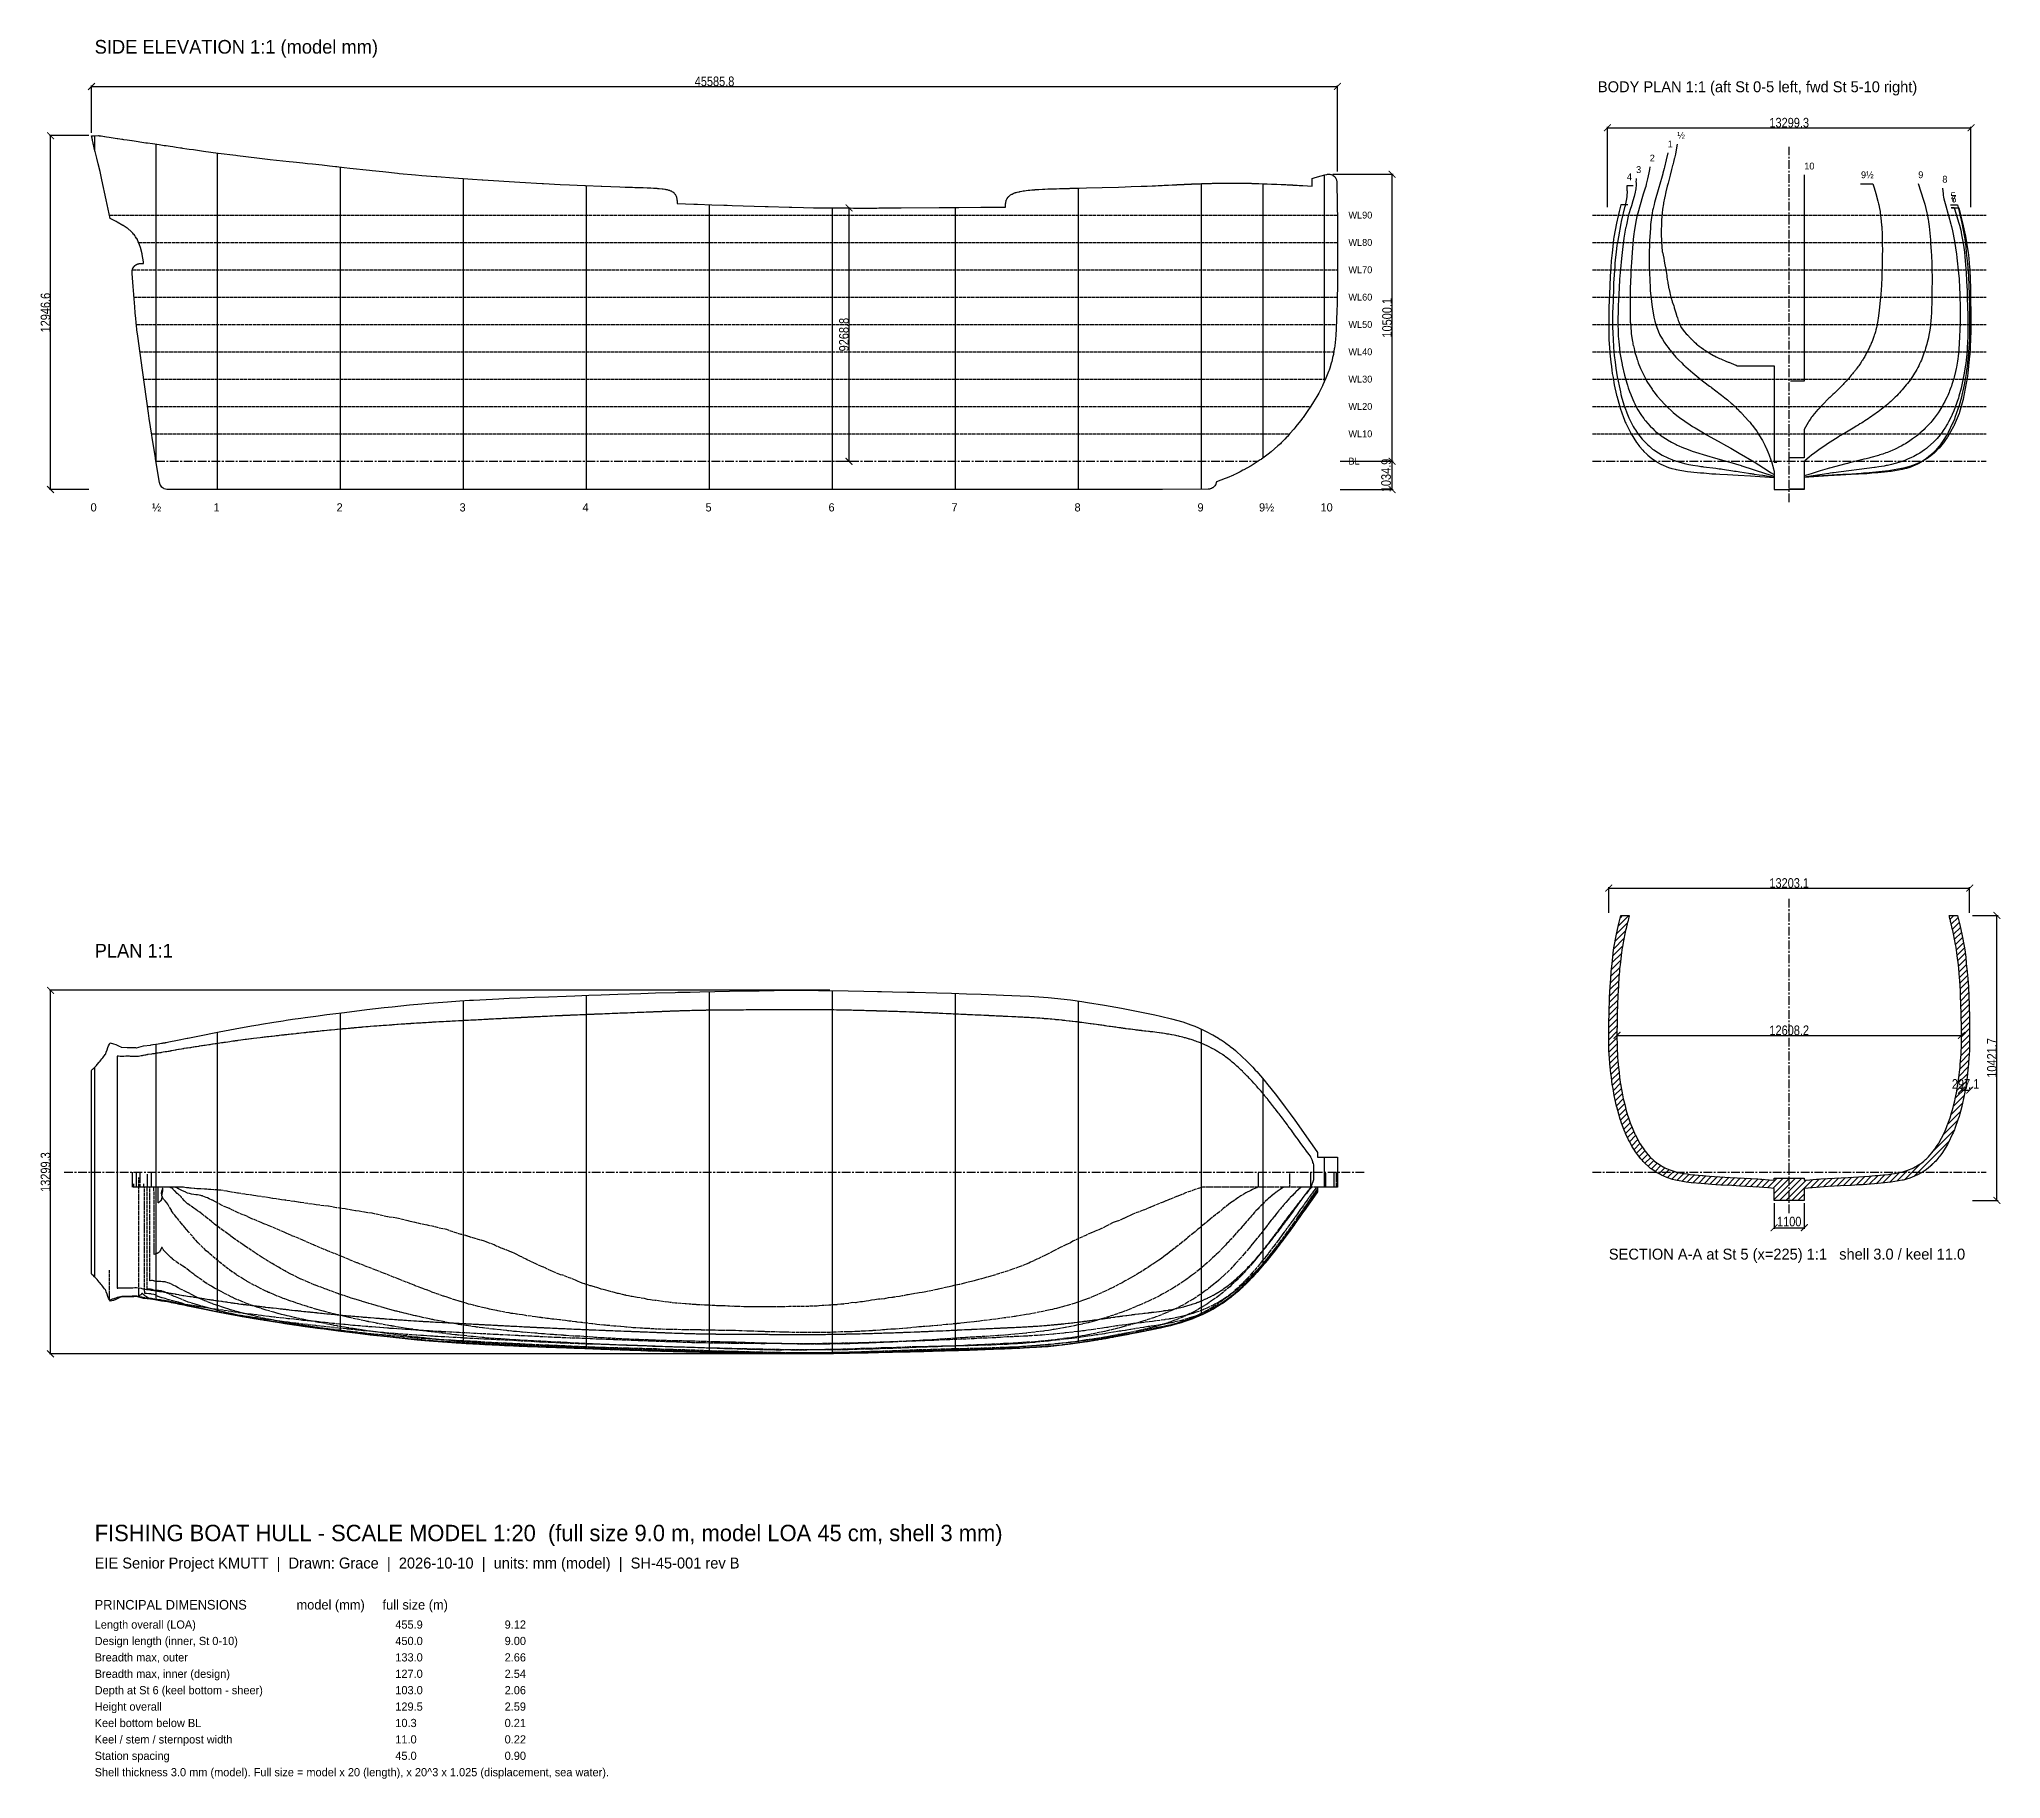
# Model space of a CAD drawing. Header units: millimetres. Extents: x -20 to 697, y -482 to 154.
import ezdxf

# ---------------------------------------------------------------- set-up
doc = ezdxf.new("R2010")
doc.units = ezdxf.units.MM
doc.linetypes.add('CENTER', pattern=[5.08, 3.175, -0.635, 0.635, -0.635])
doc.linetypes.add('DASHED', pattern=[1.524, 1.27, -0.254])
for name, color, linetype in [('CENTER', 1, 'CENTER'), ('DIM', 2, 'CONTINUOUS'), ('HATCH', 8, 'CONTINUOUS'), ('INNER', 8, 'CONTINUOUS'), ('OUTLINE', 7, 'CONTINUOUS'), ('SECTION', 7, 'CONTINUOUS'), ('STATIONS', 3, 'CONTINUOUS'), ('TEXT', 2, 'CONTINUOUS'), ('WATERLINES', 5, 'DASHED')]:
    doc.layers.add(name, color=color, linetype=linetype)
doc.styles.add('OpenSansCondensed-Light', font='OpenSansCondensed-Light.ttf')
doc.dimstyles.new('EZDXF', dxfattribs={"dimtxt": 3.5, "dimasz": 2.5, "dimexe": 0.375, "dimexo": 1, "dimgap": 0.1, "dimtad": 1, "dimdec": 1, "dimlfac": 100, "dimzin": 12, "dimdsep": 46, "dimtxsty": 'OpenSansCondensed-Light', "dimblk": 'ARCHTICK', "dimcen": 2.5, "dimazin": 3, "dimtfac": 0.5, "dimtmove": 2, "dimatfit": 3})

msp = doc.modelspace()

# ---------------------------------------------------------------- texts
at = {"layer": 'TEXT'}
for s, height, p in [('SIDE ELEVATION 1:1 (model mm)', 5, (0, 149.1174)), ('BODY PLAN 1:1 (aft St 0-5 left, fwd St 5-10 right)', 4, (550, 135)), ('1', 2.5, (575.5347, 114.798)), ('½', 2.5, (579.0426, 117.9875)), ('3', 2.5, (563.9757, 105.4508)), ('2', 2.5, (568.9765, 109.6645)), ('10', 2.5, (625.5, 106.7437)), ('4', 2.5, (560.6118, 102.8089)), ('9½', 2.5, (646.2521, 103.5481)), ('9', 2.5, (667.2071, 103.567)), ('8', 2.5, (676.0206, 101.9262)), ('5', 2.5, (679.0088, 95.8724)), ('7', 2.5, (679.2736, 94.864)), ('6', 2.5, (679.3202, 94.6861)), ('WL90', 2.5, (458.7213, 88.8)), ('WL80', 2.5, (458.7213, 78.8)), ('WL70', 2.5, (458.7213, 68.8)), ('WL60', 2.5, (458.7213, 58.8)), ('WL50', 2.5, (458.7213, 48.8)), ('WL40', 2.5, (458.7213, 38.8)), ('WL30', 2.5, (458.7213, 28.8)), ('WL20', 2.5, (458.7213, 18.8)), ('WL10', 2.5, (458.7213, 8.8)), ('BL', 2.5, (458.7213, -1.2)), ('0', 3, (-1.5, -18.3488)), ('½', 3, (21, -18.3488)), ('1', 3, (43.5, -18.3488)), ('2', 3, (88.5, -18.3488)), ('3', 3, (133.5, -18.3488)), ('4', 3, (178.5, -18.3488)), ('5', 3, (223.5, -18.3488)), ('6', 3, (268.5, -18.3488)), ('7', 3, (313.5, -18.3488)), ('8', 3, (358.5, -18.3488)), ('9', 3, (403.5, -18.3488)), ('9½', 3, (426, -18.3488)), ('10', 3, (448.5, -18.3488)), ('PLAN 1:1', 5, (0, -181.5035)), ('SECTION A-A at St 5 (x=225) 1:1   shell 3.0 / keel 11.0', 4, (554, -292)), ('FISHING BOAT HULL - SCALE MODEL 1:20  (full size 9.0 m, model LOA 45 cm, shell 3 mm)', 6, (0, -395)), ('EIE Senior Project KMUTT  |  Drawn: Grace  |  2026-10-10  |  units: mm (model)  |  SH-45-001 rev B', 4, (0, -405)), ('PRINCIPAL DIMENSIONS              model (mm)     full size (m)', 3.5, (0, -420)), ('Length overall (LOA)', 3, (0, -427)), ('Design length (inner, St 0-10)', 3, (0, -433)), ('455.9', 3, (110, -427)), ('450.0', 3, (110, -433)), ('9.12', 3, (150, -427)), ('9.00', 3, (150, -433)), ('Breadth max, outer', 3, (0, -439)), ('133.0', 3, (110, -439)), ('2.66', 3, (150, -439)), ('Breadth max, inner (design)', 3, (0, -445)), ('127.0', 3, (110, -445)), ('2.54', 3, (150, -445)), ('Depth at St 6 (keel bottom - sheer)', 3, (0, -451)), ('103.0', 3, (110, -451)), ('2.06', 3, (150, -451)), ('Height overall', 3, (0, -457)), ('129.5', 3, (110, -457)), ('2.59', 3, (150, -457)), ('Keel bottom below BL', 3, (0, -463)), ('Keel / stem / sternpost width', 3, (0, -469)), ('10.3', 3, (110, -463)), ('11.0', 3, (110, -469)), ('0.21', 3, (150, -463)), ('0.22', 3, (150, -469)), ('Station spacing', 3, (0, -475)), ('45.0', 3, (110, -475)), ('0.90', 3, (150, -475)), ('Shell thickness 3.0 mm (model). Full size = model x 20 (length), x 20^3 x 1.025 (displacement, sea water).', 3, (0, -481))]:
    msp.add_text(s, height=height, dxfattribs=at).set_placement(p)

# ---------------------------------------------------------------- blocks, each defined once
blk = doc.blocks.new('_ARCHTICK')
at = {"color": 0, "linetype": 'BYBLOCK', "const_width": 0.15}
blk.add_lwpolyline([(-0.5, -0.5), (0.5, 0.5)], dxfattribs=at)

# ---------------------------------------------------------------- dimensions: what is measured, and where the dimension line sits
at = {"layer": 'DIM'}
for base, p1, p2 in [((-1.1369, 137.1174), (-1.1369, 119.1174), (454.7213, 105)), ((553.5035, 122), (553.5035, 92), (686.4965, 92)), ((553.9843, -156.1276), (553.9843, -166.1276), (686.0157, -166.1276)), ((556.9588, -210), (556.9588, -210), (683.0412, -210)), ((683.0412, -230), (683.0412, -230), (686.0122, -230)), ((614.5, -280.3441), (614.5, -270.3441), (625.5, -270.3441))]:
    msp.add_linear_dim(base=base, p1=p1, p2=p2, dimstyle='EZDXF', dxfattribs=at).render()
for base, p1, p2 in [((-16.1369, -10.3488), (-1.1369, -10.3488), (-1.1369, 119.1174)), ((474.7213, 0), (454.7213, 0), (452, 105.0014)), ((276, 0), (270, 0), (270, 92.6877)), ((474.7213, -10.3488), (454.7213, -10.3488), (454.7213, 0)), ((696.0157, -270.3441), (686.0157, -270.3441), (686.0157, -166.1276)), ((-16.1369, -326.4965), (270, -326.4965), (270, -193.5035))]:
    msp.add_linear_dim(base=base, p1=p1, p2=p2, angle=90, dimstyle='EZDXF', dxfattribs=at).render()

# ---------------------------------------------------------------- hatches: boundary and pattern name
at = {"layer": 'HATCH'}
h = msp.add_hatch(dxfattribs=at)
h.set_pattern_fill('ANSI31', scale=0.5)
h.paths.add_polyline_path([(643.5429, -261.7943), (649.1958, -261.4729), (651.4432, -261.3004), (651.9112, -261.2713), (653.2076, -261.1571), (653.3579, -261.144), (654.5457, -261.0133), (656.3356, -260.818), (657.2424, -260.6857), (658.4579, -260.5071), (659.1806, -260.3886), (659.5714, -260.3107), (659.9808, -260.2261), (660.8005, -260.0565), (661.5449, -259.858), (662.2655, -259.6702), (663.3583, -259.3092), (663.6729, -259.2002), (664.9224, -258.6864), (664.9758, -258.6636), (665.019, -258.6432), (665.468, -258.4137), (666.1057, -258.0891), (666.3293, -257.9762), (666.4514, -257.9033), (666.7044, -257.7376), (668.0957, -256.8549), (668.4944, -256.5555), (669.2336, -255.9702), (669.6373, -255.6302), (669.8659, -255.4232), (670.19, -255.1268), (670.4672, -254.8493), (670.9521, -254.3698), (671.4795, -253.778), (672.3227, -252.8151), (672.5765, -252.4942), (673.1441, -251.752), (673.2311, -251.6326), (674.1489, -250.2507), (674.5717, -249.6178), (674.632, -249.5217), (674.7243, -249.3562), (675.6954, -247.6444), (676.4082, -246.2236), (676.471, -246.0971), (676.7846, -245.4173), (677.0263, -244.8765), (677.5053, -243.7449), (677.9606, -242.5985), (678.0068, -242.482), (678.0681, -242.3059), (678.8316, -240.1486), (679.2398, -238.8664), (679.2542, -238.8207), (679.2843, -238.7171), (679.6308, -237.5301), (679.9545, -236.3311), (680.3086, -234.8255), (680.5422, -233.8826), (680.7143, -233.1543), (681.1521, -230.9732), (681.2716, -230.3535), (681.6027, -228.4295), (681.656, -228.1227), (681.6886, -227.905), (682.058, -225.401), (682.2813, -223.501), (682.486, -221.7766), (682.5926, -220.596), (682.7199, -219.1443), (682.7787, -218.2313), (682.8815, -216.6996), (682.9304, -215.6626), (682.9752, -214.5998), (682.9928, -213.516), (683.0432, -210.4367), (683.0352, -208.732), (683.0309, -208.0925), (683.0114, -206.7607), (682.9912, -205.4933), (682.9619, -204.1431), (682.9114, -201.902), (682.8951, -201.3636), (682.8335, -199.2917), (682.6648, -194.8632), (682.6379, -194.1868), (682.6262, -193.9505), (682.5035, -191.7422), (682.2872, -188.6263), (682.2192, -187.587), (682.1431, -186.6629), (682.0853, -185.9959), (682.0473, -185.6224), (681.9072, -184.2112), (681.5015, -180.8606), (681.4968, -180.8222), (681.4913, -180.7814), (681.2196, -178.7924), (681.0659, -177.8116), (681.0494, -177.707), (680.892, -176.804), (680.5208, -174.8493), (680.1242, -172.8944), (679.9687, -172.1897), (679.8481, -171.6312), (679.7494, -171.2212), (679.6575, -170.843), (679.3723, -169.7213), (679.295, -169.4168), (679.2477, -169.2302), (679.1148, -168.6976), (679.0334, -168.3597), (678.9683, -168.0772), (678.947, -167.9815), (678.7779, -167.1815), (678.7771, -167.1777), (678.7767, -167.1757), (678.6701, -166.7028), (678.5864, -166.3679), (678.5252, -166.1276), (679.0088, -166.1276), (681.0246, -166.1288), (681.6001, -166.1292), (682.0627, -168.122), (682.1898, -168.6117), (682.5807, -170.2003), (683.1841, -172.9117), (684.1158, -178.001), (684.2436, -178.7516), (684.5761, -181.3754), (684.796, -183.7227), (685.1516, -186.7253), (685.3242, -189.1522), (685.5383, -192.2854), (685.6763, -195.7552), (685.8081, -198.8269), (685.947, -203.6751), (685.9838, -205.2849), (686.0157, -208.1981), (686.0134, -209.7485), (685.9933, -213.9899), (685.9424, -215.4819), (685.7676, -218.4715), (685.6477, -220.1363), (685.6171, -220.4491), (685.2809, -223.7637), (685.0823, -225.3698), (684.9162, -226.6247), (684.7293, -227.8781), (684.471, -229.4065), (684.0194, -231.9734), (683.175, -235.8401), (683.1615, -235.9025), (683.1526, -235.9378), (683.1216, -236.0492), (682.4013, -238.7371), (682.1469, -239.6257), (681.8651, -240.5091), (680.6127, -243.9903), (680.4157, -244.5448), (679.9704, -245.6332), (679.79, -246.0194), (678.1319, -249.4498), (677.8593, -249.8993), (675.8342, -253.1515), (675.7548, -253.2615), (675.0501, -254.2054), (674.7438, -254.5774), (673.5796, -255.9511), (673.1408, -256.4223), (672.1066, -257.436), (672.0161, -257.5256), (671.6964, -257.7962), (670.2461, -258.9966), (668.6157, -260.0957), (668.3977, -260.2448), (668.3286, -260.2854), (667.1819, -260.9248), (666.9564, -261.026), (664.1803, -262.2089), (664.1247, -262.2272), (662.9204, -262.6063), (662.8632, -262.6228), (661.692, -262.9295), (661.3669, -262.9935), (657.2401, -263.7277), (657.1633, -263.738), (653.6491, -264.103), (652.4467, -264.1916), (651.2528, -264.2678), (648.37, -264.5349), (646.8531, -264.6227), (645.3421, -264.7056), (642.6396, -264.8602), (638.7292, -265.0669), (634.2251, -265.3243), (625.5, -265.9618), (625.5, -266.7412), (625.5, -270.3413), (625.3956, -270.3441), (625.3737, -270.3441), (625.3402, -270.3441), (625.2925, -270.3441), (625.2654, -270.3441), (625.0849, -270.3441), (625.0308, -270.3441), (624.6698, -270.3441), (624.3088, -270.3441), (624.2547, -270.3441), (624.2006, -270.3441), (623.8396, -270.3441), (623.7855, -270.3441), (623.4245, -270.3441), (623.3704, -270.3441), (623.0094, -270.3441), (622.9554, -270.3441), (622.5943, -270.3441), (622.5403, -270.3441), (622.1792, -270.3441), (622.1252, -270.3441), (621.7642, -270.3441), (621.7101, -270.3441), (621.3491, -270.3441), (621.295, -270.3441), (620.934, -270.3441), (620.8799, -270.3441), (620.5189, -270.3441), (620.4648, -270.3441), (620.1038, -270.3441), (620.0497, -270.3441), (619.6887, -270.3441), (619.6346, -270.3441), (619.2736, -270.3441), (618.9126, -270.3441), (618.8585, -270.3441), (618.8044, -270.3441), (618.4434, -270.3441), (618.3893, -270.3441), (618.0283, -270.3441), (617.9742, -270.3441), (617.6132, -270.3441), (617.2522, -270.3441), (617.1981, -270.3441), (617.144, -270.3441), (616.783, -270.3441), (616.422, -270.3441), (616.3679, -270.3441), (616.3138, -270.3441), (615.9528, -270.3441), (615.5918, -270.3441), (615.5377, -270.3441), (615.4837, -270.3441), (615.1226, -270.3441), (615.0686, -270.3441), (614.7075, -270.3441), (614.6598, -270.3441), (614.6263, -270.3441), (614.6044, -270.3441), (614.5, -270.3413), (614.5, -266.9834), (614.5, -266.653), (614.5, -266.0277), (614.5, -265.9599), (612.3806, -265.7898), (609.0584, -265.5277), (602.1304, -265.1241), (599.0363, -264.9479), (594.9905, -264.7292), (593.4791, -264.6463), (593.1469, -264.6227), (591.63, -264.5349), (589.0292, -264.3008), (587.8271, -264.2241), (584.1879, -263.9037), (584.1647, -263.9009), (584.1407, -263.8978), (582.265, -263.6596), (581.6258, -263.556), (578.5374, -262.9815), (578.4013, -262.9524), (577.2357, -262.6496), (576.995, -262.5773), (576.8724, -262.5372), (575.6143, -262.1361), (575.2479, -261.9999), (574.1597, -261.5187), (573.2798, -261.1509), (572.846, -260.9348), (571.8833, -260.4104), (571.4852, -260.1588), (570.1291, -259.2091), (569.4369, -258.7477), (569.298, -258.6462), (568.5015, -257.9478), (567.3132, -256.8846), (566.5484, -256.0876), (566.2692, -255.7834), (565.7511, -255.1541), (564.4604, -253.5445), (563.7448, -252.5419), (563.364, -251.9249), (562.4525, -250.4913), (561.6305, -248.9547), (561.2347, -248.2329), (560.156, -245.9195), (560.0742, -245.7373), (559.6278, -244.6493), (558.6823, -242.1314), (558.3714, -241.2563), (558.1668, -240.6133), (557.885, -239.7301), (557.6306, -238.8414), (556.9043, -236.1532), (556.8727, -236.0405), (556.8635, -236.0044), (556.8497, -235.9412), (555.9908, -232.026), (555.5392, -229.4592), (555.2748, -227.9058), (555.0879, -226.6525), (554.9217, -225.3975), (554.7191, -223.7637), (554.3829, -220.4491), (554.3523, -220.1363), (554.2324, -218.4715), (554.0576, -215.4819), (554.0067, -213.9899), (553.9866, -209.7485), (553.9843, -208.1981), (554.0162, -205.2849), (554.1088, -201.9745), (554.2802, -196.1334), (554.3795, -194.0557), (554.4617, -192.2854), (554.6758, -189.1522), (554.8484, -186.7253), (555.204, -183.7227), (555.4239, -181.3754), (555.7564, -178.7516), (555.8842, -178.001), (556.8159, -172.9117), (557.4193, -170.2003), (557.8102, -168.6117), (557.9373, -168.122), (558.3999, -166.1292), (558.5988, -166.1288), (560.9912, -166.1276), (561.4748, -166.1276), (561.4136, -166.3679), (561.3299, -166.7028), (561.2233, -167.1757), (561.2229, -167.1777), (561.2221, -167.1815), (561.053, -167.9815), (561.0317, -168.0772), (560.9666, -168.3597), (560.8852, -168.6976), (560.7523, -169.2302), (560.705, -169.4168), (560.6277, -169.7213), (560.3425, -170.843), (560.2506, -171.2212), (560.1519, -171.6312), (560.0313, -172.1897), (559.8758, -172.8944), (559.4792, -174.8493), (559.108, -176.804), (558.9506, -177.707), (558.9341, -177.8116), (558.7804, -178.7924), (558.5087, -180.7814), (558.5032, -180.8222), (558.4985, -180.8606), (558.0928, -184.2112), (557.9527, -185.6224), (557.9147, -185.9959), (557.8569, -186.6629), (557.7808, -187.587), (557.7128, -188.6263), (557.4965, -191.7422), (557.3738, -193.9505), (557.3621, -194.1868), (557.3352, -194.8632), (557.1665, -199.2917), (557.1049, -201.3636), (557.0886, -201.902), (557.0381, -204.1431), (557.0088, -205.4933), (556.9886, -206.7607), (556.9691, -208.0925), (556.9648, -208.732), (556.9568, -210.4367), (557.0072, -213.516), (557.0248, -214.5998), (557.0696, -215.6626), (557.1185, -216.6996), (557.2213, -218.2313), (557.2801, -219.1443), (557.4074, -220.596), (557.514, -221.7766), (557.7187, -223.501), (557.942, -225.401), (558.3114, -227.905), (558.344, -228.1227), (558.3973, -228.4295), (558.7284, -230.3535), (558.8479, -230.9732), (559.2857, -233.1543), (559.4578, -233.8826), (559.6914, -234.8255), (560.0455, -236.3311), (560.3692, -237.5301), (560.7157, -238.7171), (560.7458, -238.8207), (560.7602, -238.8664), (561.1684, -240.1486), (561.9319, -242.3059), (561.9932, -242.482), (562.0394, -242.5985), (562.4947, -243.7449), (562.9737, -244.8765), (563.2154, -245.4173), (563.529, -246.0971), (563.5918, -246.2236), (564.3046, -247.6444), (565.2757, -249.3562), (565.368, -249.5217), (565.4283, -249.6178), (565.8511, -250.2507), (566.7689, -251.6326), (566.8559, -251.752), (567.4235, -252.4942), (567.6773, -252.8151), (568.5205, -253.778), (569.0479, -254.3698), (569.5328, -254.8493), (569.81, -255.1268), (570.1341, -255.4232), (570.3627, -255.6302), (570.7664, -255.9702), (571.5056, -256.5555), (571.9043, -256.8549), (573.2956, -257.7376), (573.5486, -257.9033), (573.6707, -257.9762), (573.8943, -258.0891), (574.532, -258.4137), (574.981, -258.6432), (575.0242, -258.6636), (575.0776, -258.6864), (576.3271, -259.2002), (576.6417, -259.3092), (577.7345, -259.6702), (578.4551, -259.858), (579.1995, -260.0565), (580.0192, -260.2261), (580.4286, -260.3107), (580.8194, -260.3886), (581.5421, -260.5071), (582.7576, -260.6857), (583.6644, -260.818), (585.4543, -261.0133), (586.6421, -261.144), (586.7924, -261.1571), (588.0888, -261.2713), (588.5568, -261.3004), (590.8042, -261.4729), (596.4571, -261.7943), (598.4007, -261.9129), (600.9754, -262.0491), (608.4873, -262.4792), (609.5091, -262.5458), (610.0214, -262.585), (612.5068, -262.7711), (614.5, -262.953), (614.5, -262.9407), (614.5, -262.9109), (614.5, -262.8481), (614.5, -262.7304), (614.5, -262.708), (614.5, -262.6862), (614.5, -262.6112), (614.5, -262.4948), (614.5, -262.3933), (614.5, -262.3116), (614.5, -262.2393), (614.6006, -262.2424), (614.6113, -262.2424), (614.6196, -262.2424), (614.7057, -262.2424), (614.8587, -262.2424), (614.9448, -262.2424), (615.0978, -262.2424), (615.184, -262.2424), (615.337, -262.2424), (615.4231, -262.2424), (615.5761, -262.2424), (615.6622, -262.2424), (615.8152, -262.2424), (615.9013, -262.2424), (616.0543, -262.2424), (616.2074, -262.2424), (616.2935, -262.2424), (616.3796, -262.2424), (616.5326, -262.2424), (616.6187, -262.2424), (616.7717, -262.2424), (616.9247, -262.2424), (617.0109, -262.2424), (617.097, -262.2424), (617.25, -262.2424), (617.3361, -262.2424), (617.4891, -262.2424), (617.6421, -262.2424), (617.7283, -262.2424), (617.8144, -262.2424), (617.9674, -262.2424), (618.0535, -262.2424), (618.2065, -262.2424), (618.3595, -262.2424), (618.4457, -262.2424), (618.5318, -262.2424), (618.6848, -262.2424), (618.7709, -262.2424), (618.9239, -262.2424), (619.01, -262.2424), (619.163, -262.2424), (619.2492, -262.2424), (619.4022, -262.2424), (619.5552, -262.2424), (619.6413, -262.2424), (619.7274, -262.2424), (619.8804, -262.2424), (620.0334, -262.2424), (620.1196, -262.2424), (620.2726, -262.2424), (620.3587, -262.2424), (620.5117, -262.2424), (620.5978, -262.2424), (620.684, -262.2424), (620.837, -262.2424), (620.9231, -262.2424), (621.0761, -262.2424), (621.2291, -262.2424), (621.3152, -262.2424), (621.4013, -262.2424), (621.5543, -262.2424), (621.6405, -262.2424), (621.7935, -262.2424), (621.9465, -262.2424), (622.0326, -262.2424), (622.1187, -262.2424), (622.2717, -262.2424), (622.3579, -262.2424), (622.5109, -262.2424), (622.597, -262.2424), (622.75, -262.2424), (622.8361, -262.2424), (622.9891, -262.2424), (623.1421, -262.2424), (623.2283, -262.2424), (623.3144, -262.2424), (623.4674, -262.2424), (623.5535, -262.2424), (623.7065, -262.2424), (623.7926, -262.2424), (623.9457, -262.2424), (624.0318, -262.2424), (624.1848, -262.2424), (624.2709, -262.2424), (624.4239, -262.2424), (624.51, -262.2424), (624.663, -262.2424), (624.7492, -262.2424), (624.9022, -262.2424), (624.9883, -262.2424), (625.1413, -262.2424), (625.1557, -262.2424), (625.4276, -262.2424), (625.5, -262.2393), (625.5, -262.3116), (625.5, -262.3933), (625.5, -262.4948), (625.5, -262.6112), (625.5, -262.6862), (625.5, -262.708), (625.5, -262.7304), (625.5, -262.8481), (625.5, -262.9109), (625.5, -262.9407), (625.5, -262.953), (627.4932, -262.7711), (629.9786, -262.585), (630.4909, -262.5458), (631.5127, -262.4792), (639.0246, -262.0491), (641.5993, -261.9129), (643.5429, -261.7943)])

# ---------------------------------------------------------------- linework, layer by layer
at = {"layer": 'CENTER'}
for points in [[(620, -15), (620, 115)], [(22.4484, 0), (425.7107, 0)], [(548, 0), (692, 0)], [(620, -275), (620, -160)], [(-11.1369, -260), (464.7213, -260)], [(548, -260), (692, -260)]]:
    msp.add_lwpolyline(points, dxfattribs=at)
at = {"layer": 'INNER'}
msp.add_lwpolyline([(8.4622, -217.5978), (8.2865, -217.5793), (8.2861, -217.5863), (8.2853, -217.9022), (8.2853, -301.7334), (8.2853, -302.0978), (8.2861, -302.4137), (8.2865, -302.4207), (8.4621, -302.4022), (8.6808, -302.3858), (9.2683, -302.3263), (9.5897, -302.3208), (9.7098, -302.3162), (10.0668, -302.3145), (10.3283, -302.3266), (10.6726, -302.3446), (11.4582, -302.3766), (11.8034, -302.3833), (11.9618, -302.3776), (12.2164, -302.3761), (12.4934, -302.3734), (12.6774, -302.3696), (12.7177, -302.3655), (13.1731, -302.3345), (13.7919, -302.2901), (13.8496, -302.2865), (13.9071, -302.2856), (14.6925, -302.2468), (14.8204, -302.2473), (14.9114, -302.2505), (15.3505, -302.2613), (15.9539, -302.3215), (15.9927, -302.327), (16.0485, -302.3387), (17.0167, -302.5107), (17.315, -302.5715), (17.6606, -302.6492), (17.7826, -302.6734), (17.809, -302.6786), (18.3757, -302.791), (18.5239, -302.8185), (18.9597, -302.8927), (19.1278, -302.9206), (19.3814, -302.9604), (19.4, -302.9633), (20.2034, -303.0741), (20.6153, -303.14), (21.1674, -303.2213), (21.7019, -303.301), (22.056, -303.3574), (22.4828, -303.422), (22.9348, -303.4921), (23.2443, -303.5387), (23.6683, -303.6021), (23.767, -303.6168), (24.1423, -303.6754), (24.3847, -303.7121), (24.488, -303.7295), (25.0475, -303.8194), (25.5605, -303.9078), (25.821, -303.9546), (25.8325, -303.9565), (25.8506, -303.9598), (26.639, -304.0912), (26.9074, -304.1404), (27.0991, -304.1733), (27.6436, -304.266), (27.7364, -304.2815), (27.8513, -304.3017), (28.2547, -304.3685), (28.753, -304.4528), (29.4546, -304.5769), (29.5359, -304.5908), (29.6069, -304.6033), (29.8843, -304.6566), (30.704, -304.8098), (30.9521, -304.8591), (31.8292, -305.016), (32.291, -305.0975), (32.4828, -305.132), (32.6313, -305.1568), (33.3104, -305.2571), (33.3317, -305.26), (33.3567, -305.2637), (33.9364, -305.3423), (34.8596, -305.4791), (35.0851, -305.5135), (35.3386, -305.554), (36.0373, -305.6597), (36.2475, -305.693), (36.8672, -305.7915), (36.9249, -305.8006), (36.9488, -305.8044), (37.3132, -305.8593), (38.0339, -305.9747), (38.2498, -306.0099), (38.4043, -306.0356), (39.0569, -306.1387), (39.398, -306.1913), (39.4596, -306.2012), (39.9248, -306.2727), (40.1525, -306.3043), (40.486, -306.3543), (41.1324, -306.4504), (41.742, -306.5486), (42.1754, -306.6149), (42.5321, -306.6696), (43.0068, -306.7419), (43.1544, -306.7633), (43.243, -306.7761), (43.4927, -306.8136), (44.1857, -306.9151), (44.4837, -306.9605), (45.0761, -307.0506), (45.1669, -307.0638), (45.4372, -307.1041), (46.4018, -307.247), (46.5482, -307.269), (46.9096, -307.3205), (47.8482, -307.4577), (48.2301, -307.512), (48.6452, -307.5748), (49.5469, -307.7051), (49.9428, -307.7628), (50.1944, -307.7961), (50.4988, -307.8389), (50.9156, -307.8999), (51.1612, -307.9331), (51.3516, -307.9606), (52.154, -308.071), (52.3319, -308.0954), (52.6288, -308.1361), (53.4904, -308.2496), (54.0977, -308.3317), (54.2684, -308.354), (54.3793, -308.3687), (55.0435, -308.4526), (55.2954, -308.4861), (55.54, -308.5163), (56.8784, -308.6801), (57.4697, -308.7469), (57.7878, -308.7933), (58.48, -308.8846), (58.5554, -308.8942), (59.0909, -308.9574), (59.3166, -308.9817), (60.2026, -309.0915), (60.4911, -309.1256), (60.63, -309.1432), (61.136, -309.2004), (61.6647, -309.2645), (62.2537, -309.3356), (62.4291, -309.3558), (63.4308, -309.4719), (63.6684, -309.5002), (63.8632, -309.5238), (64.2095, -309.562), (64.7269, -309.6234), (64.9173, -309.6446), (65.2701, -309.6781), (66.5712, -309.8268), (67.303, -309.9123), (67.8304, -309.9784), (67.8711, -309.983), (68.3427, -310.0341), (68.5962, -310.0631), (68.9584, -310.1008), (69.3357, -310.1419), (69.772, -310.1937), (70.0883, -310.2294), (70.4301, -310.2688), (70.66, -310.2932), (70.7703, -310.3063), (71.1252, -310.3444), (72.0742, -310.4497), (72.159, -310.4588), (72.2641, -310.4708), (73.2281, -310.5759), (73.2884, -310.5825), (73.4739, -310.603), (73.83, -310.6406), (73.9283, -310.6518), (74.1636, -310.6757), (74.4477, -310.7069), (74.9253, -310.7578), (75.3542, -310.8049), (75.5485, -310.8254), (75.7098, -310.8431), (76.5565, -310.9319), (76.9965, -310.9803), (77.1191, -310.9925), (77.2315, -311.0047), (77.8842, -311.0704), (78.368, -311.1234), (78.6679, -311.155), (78.9921, -311.1898), (79.1944, -311.2091), (79.4231, -311.2344), (79.9508, -311.2873), (80.4079, -311.3301), (81.1605, -311.4124), (81.3151, -311.4272), (81.4423, -311.4418), (81.9204, -311.4865), (82.5867, -311.5586), (82.5925, -311.5591), (82.5996, -311.5599), (83.2404, -311.6198), (83.9066, -311.6904), (83.9692, -311.6964), (84.0584, -311.7057), (84.9459, -311.7927), (85.1128, -311.8084), (85.9517, -311.8888), (86.5051, -311.944), (87.8839, -312.0732), (88.6072, -312.1463), (88.7516, -312.1594), (88.9151, -312.1759), (90.2235, -312.2918), (90.6128, -312.334), (90.7331, -312.3453), (91.5246, -312.4187), (91.5302, -312.4192), (92.0013, -312.4587), (92.745, -312.5282), (92.9497, -312.547), (93.3011, -312.5765), (93.7311, -312.6165), (94.2771, -312.6633), (94.6481, -312.6975), (94.9431, -312.7229), (95.1499, -312.7418), (95.7601, -312.7915), (96.5692, -312.8651), (96.591, -312.8669), (96.6001, -312.8677), (97.5618, -312.9491), (97.742, -312.9632), (97.8651, -312.9743), (98.2687, -313.0064), (99.1554, -313.0802), (99.5742, -313.1161), (100.066, -313.1521), (100.7779, -313.2146), (100.9659, -313.2298), (102.1292, -313.3237), (102.2025, -313.3298), (102.864, -313.3805), (103.1632, -313.4057), (103.243, -313.4117), (104.1125, -313.4788), (104.3582, -313.4978), (104.865, -313.5341), (105.5992, -313.5904), (105.7842, -313.6048), (106.2239, -313.6404), (106.2297, -313.6408), (106.2368, -313.6413), (106.7287, -313.6745), (107.8004, -313.7558), (107.941, -313.7662), (108.121, -313.7798), (108.5674, -313.8083), (108.9948, -313.8398), (109.6461, -313.8904), (109.6823, -313.893), (109.7272, -313.8962), (110.5458, -313.9506), (111.0926, -313.9879), (112.1951, -314.0593), (112.5725, -314.0884), (113.0941, -314.1244), (113.5383, -314.1532), (113.9489, -314.1868), (113.9903, -314.1896), (114.144, -314.1999), (114.6481, -314.229), (115.0366, -314.2548), (115.4576, -314.2867), (115.563, -314.2932), (115.6669, -314.3), (116.7649, -314.3716), (116.8138, -314.3748), (116.8197, -314.3752), (116.9321, -314.3823), (117.7289, -314.4326), (117.751, -314.434), (118.5994, -314.4815), (119.294, -314.5294), (119.4125, -314.5368), (119.8908, -314.5664), (120.2488, -314.5878), (120.2953, -314.5905), (121.0933, -314.6371), (121.2182, -314.6446), (121.3406, -314.6525), (122.0971, -314.6977), (122.2184, -314.7042), (122.7749, -314.7376), (123.0348, -314.7522), (123.2205, -314.7634), (123.6549, -314.7869), (123.7565, -314.7919), (123.8241, -314.7959), (124.7013, -314.8417), (124.9471, -314.8576), (125.9388, -314.9171), (125.9397, -314.9171), (125.9409, -314.9172), (127.2515, -314.9866), (127.4935, -314.9989), (127.679, -315.0099), (128.5744, -315.0607), (129.38, -315.1031), (129.499, -315.1088), (129.5884, -315.1144), (130.1124, -315.137), (130.8166, -315.177), (131.1572, -315.1943), (131.3684, -315.2076), (131.7672, -315.2277), (132.0425, -315.2395), (133.0597, -315.2977), (133.282, -315.3095), (133.4132, -315.3164), (134.1813, -315.3525), (134.3415, -315.3622), (134.7805, -315.3869), (135.0144, -315.3983), (135.7087, -315.4328), (135.9353, -315.4469), (136.0971, -315.4541), (136.4711, -315.475), (136.7487, -315.4879), (137.6167, -315.5338), (137.8753, -315.5469), (138.5313, -315.5807), (138.7677, -315.5937), (139.4959, -315.6331), (139.5521, -315.6358), (140.3538, -315.6766), (140.6861, -315.6949), (141.0374, -315.7112), (141.3336, -315.7287), (141.6267, -315.7427), (142.34, -315.78), (142.5324, -315.7891), (142.8332, -315.8055), (143.1549, -315.8234), (143.5847, -315.8441), (143.8826, -315.8587), (144.2764, -315.8824), (144.5666, -315.8961), (145.0215, -315.9221), (145.6581, -315.953), (145.972, -315.9698), (146.7622, -316.0136), (146.8747, -316.0192), (146.9534, -316.0237), (147.2568, -316.0378), (147.5024, -316.0514), (147.8022, -316.0656), (148.2067, -316.0875), (148.652, -316.1127), (148.6723, -316.1137), (149.2529, -316.141), (149.5214, -316.154), (150.0555, -316.1772), (150.8704, -316.2228), (151.5828, -316.2648), (151.7463, -316.2734), (152.2111, -316.2939), (152.4829, -316.3083), (153.0839, -316.34), (153.3731, -316.357), (153.7106, -316.3746), (154.0851, -316.3911), (154.4006, -316.408), (155.3628, -316.4521), (155.8674, -316.4845), (156.0092, -316.4916), (156.1823, -316.5013), (156.4488, -316.5134), (157.0747, -316.5472), (157.2171, -316.554), (157.3405, -316.5602), (158.2801, -316.6071), (158.4266, -316.6156), (158.7969, -316.6331), (159.0839, -316.6489), (159.3118, -316.6596), (159.4113, -316.6648), (160.0537, -316.6978), (160.434, -316.7163), (160.6085, -316.725), (160.8002, -316.7349), (161.3054, -316.7589), (161.5009, -316.7695), (161.7873, -316.7831), (162.2984, -316.8055), (162.7488, -316.8298), (163.1263, -316.8474), (163.6986, -316.8763), (164.242, -316.901), (164.5014, -316.9136), (165.1534, -316.9472), (165.2422, -316.9511), (165.3013, -316.9541), (165.7308, -316.9699), (166.4881, -317.0092), (166.5946, -317.0141), (166.7061, -317.0193), (167.4927, -317.0574), (167.5228, -317.0588), (168.5385, -317.1057), (168.6313, -317.1099), (169.1565, -317.1278), (169.7624, -317.1564), (170.2988, -317.186), (170.3425, -317.1881), (171.0597, -317.2197), (171.1742, -317.225), (171.959, -317.2592), (172.1518, -317.268), (172.7904, -317.2954), (173.0549, -317.3073), (173.6225, -317.3313), (173.7256, -317.335), (173.8614, -317.3412), (174.1147, -317.3534), (174.4231, -317.3653), (175.2898, -317.4031), (175.4017, -317.4074), (175.5089, -317.4125), (175.8539, -317.4257), (176.0661, -317.4359), (176.6289, -317.4602), (176.6478, -317.4609), (176.6842, -317.4626), (177.5486, -317.4965), (177.8118, -317.5081), (178.2069, -317.5232), (178.4966, -317.537), (178.8262, -317.5491), (179.3496, -317.5719), (179.6193, -317.5822), (179.7754, -317.5897), (180.2135, -317.6066), (180.5121, -317.6173), (180.927, -317.6361), (181.1725, -317.6449), (181.9351, -317.677), (182.0596, -317.6818), (182.1272, -317.6849), (182.6154, -317.7034), (182.8525, -317.7119), (183.1316, -317.7245), (183.3612, -317.7324), (184.4596, -317.777), (184.5836, -317.7817), (185.8146, -317.8279), (186.6544, -317.8637), (187.0506, -317.878), (187.17, -317.8822), (187.8999, -317.9132), (187.927, -317.9142), (188.4208, -317.9312), (189.3359, -317.9693), (189.4229, -317.9726), (189.5989, -317.9797), (190.452, -318.0107), (190.9153, -318.0305), (191.1724, -318.0409), (191.4182, -318.0494), (192.1174, -318.077), (192.3358, -318.0859), (192.4557, -318.09), (193.6434, -318.1377), (193.671, -318.1388), (194.8461, -318.1846), (194.9254, -318.1877), (196.0785, -318.2327), (196.1907, -318.2373), (196.405, -318.2446), (196.7801, -318.2598), (197.1241, -318.2732), (197.5137, -318.2879), (198.5473, -318.3278), (199.0102, -318.348), (199.2098, -318.3562), (199.542, -318.3688), (199.7088, -318.3745), (200.3469, -318.401), (200.9805, -318.4259), (201.7284, -318.4566), (201.8499, -318.4616), (202.2968, -318.4796), (202.9718, -318.5065), (203.1808, -318.5148), (203.3765, -318.5231), (203.9273, -318.5453), (204.2664, -318.5593), (204.4585, -318.5669), (205.1508, -318.5953), (205.2231, -318.5982), (205.2676, -318.6), (205.6318, -318.6141), (206.1751, -318.6365), (206.4224, -318.6466), (206.4596, -318.6482), (206.7021, -318.6579), (207.2477, -318.6797), (207.338, -318.6833), (207.6111, -318.6942), (207.8907, -318.7053), (208.5425, -318.7309), (208.7921, -318.7409), (208.9129, -318.7456), (209.0205, -318.7497), (209.5436, -318.77), (209.6737, -318.7751), (210.2842, -318.7984), (210.5686, -318.809), (211.0369, -318.8266), (211.1952, -318.8327), (212.1125, -318.8661), (212.3155, -318.8734), (212.4116, -318.8766), (212.831, -318.8921), (213.5982, -318.9182), (213.7653, -318.9241), (214.0967, -318.9348), (214.5316, -318.9501), (214.7226, -318.9562), (215.0755, -318.9667), (215.3214, -318.9749), (215.7963, -318.9929), (216.3395, -319.0089), (216.8256, -319.0199), (216.8768, -319.0215), (217.0612, -319.0266), (217.644, -319.0436), (217.807, -319.0479), (218.4315, -319.0636), (218.4433, -319.0639), (218.4947, -319.0652), (219.2046, -319.0831), (219.2706, -319.0849), (219.6386, -319.0929), (220.0968, -319.1039), (220.2639, -319.1073), (220.874, -319.1206), (221.0738, -319.1243), (221.6492, -319.1361), (221.8834, -319.1401), (222.2434, -319.1494), (222.8747, -319.1593), (223.2004, -319.1637), (223.5019, -319.1681), (223.7454, -319.1738), (224.3296, -319.1816), (224.7524, -319.1874), (225.1401, -319.1918), (225.3963, -319.1965), (225.7843, -319.2057), (226.4146, -319.2119), (226.7577, -319.2142), (227.1047, -319.2162), (227.2701, -319.2192), (227.4887, -319.2225), (228.2294, -319.2291), (228.3998, -319.2301), (228.9947, -319.2351), (229.151, -319.2376), (229.5984, -319.2401), (229.809, -319.243), (229.9323, -319.2427), (230.1992, -319.2459), (230.4789, -319.2509), (230.8841, -319.2507), (230.9945, -319.2523), (231.831, -319.2578), (231.9992, -319.2591), (232.5137, -319.2645), (232.8534, -319.2664), (233.2782, -319.2717), (234.1561, -319.2762), (234.3781, -319.2767), (234.6431, -319.2812), (235.4221, -319.28), (235.4312, -319.2801), (235.4364, -319.28), (236.0927, -319.2918), (236.9172, -319.2894), (237.0078, -319.2902), (237.3023, -319.2909), (237.4128, -319.2917), (238.3866, -319.3007), (238.5871, -319.3032), (238.8245, -319.3046), (240.1652, -319.3112), (240.3133, -319.311), (241.2621, -319.3175), (241.548, -319.3156), (242.1011, -319.3193), (242.5342, -319.3258), (242.9197, -319.3235), (243.3246, -319.3311), (243.475, -319.3293), (243.7617, -319.3278), (244.1125, -319.3331), (244.4449, -319.3289), (244.5309, -319.3303), (244.8524, -319.34), (245.2793, -319.3352), (245.5152, -319.3393), (246.1679, -319.3373), (246.4774, -319.3412), (246.6332, -319.3402), (246.906, -319.349), (247.7865, -319.3481), (247.9032, -319.3492), (248.0133, -319.3489), (249.0143, -319.3648), (249.4444, -319.3535), (249.64, -319.3539), (249.9252, -319.362), (250.5548, -319.3618), (250.8724, -319.3604), (251.229, -319.3644), (252.2816, -319.3633), (252.3568, -319.3638), (253.0403, -319.3846), (253.8609, -319.3864), (254.4588, -319.3725), (254.6476, -319.373), (255.2375, -319.3894), (256.0564, -319.3905), (256.5642, -319.3786), (256.7957, -319.3785), (257.1603, -319.3785), (257.7743, -319.3853), (257.9511, -319.3811), (258.5482, -319.3858), (259.1241, -319.3862), (259.7689, -319.381), (259.9811, -319.3824), (260.2873, -319.3797), (260.8077, -319.3832), (261.23, -319.3796), (261.7382, -319.3762), (261.7668, -319.3763), (261.7794, -319.3761), (262.3219, -319.3766), (262.5881, -319.3793), (262.8928, -319.3743), (263.1731, -319.3743), (263.5937, -319.3715), (263.9026, -319.3734), (264.1784, -319.3681), (264.7202, -319.363), (264.7387, -319.363), (264.7493, -319.3628), (265.2546, -319.3611), (265.4947, -319.3604), (265.779, -319.3567), (265.9317, -319.3575), (266.9925, -319.3493), (267.1963, -319.3468), (267.4071, -319.3417), (268.0897, -319.3344), (268.2888, -319.3343), (269.2072, -319.3227), (269.3812, -319.3199), (269.5595, -319.3148), (270.3074, -319.3043), (270.4736, -319.3036), (271.4222, -319.2885), (271.5582, -319.2857), (271.681, -319.2815), (272.3541, -319.27), (272.471, -319.2695), (272.8494, -319.2593), (273.1456, -319.2555), (273.3056, -319.251), (273.5472, -319.2471), (274.147, -319.2395), (274.8274, -319.2201), (274.8713, -319.2195), (274.9994, -319.2165), (275.6802, -319.2126), (275.9816, -319.2043), (276.6405, -319.1798), (276.7926, -319.177), (276.8467, -319.1756), (277.505, -319.1648), (278.1355, -319.1457), (278.3356, -319.1396), (278.5259, -319.1374), (278.8947, -319.1258), (279.1892, -319.1209), (279.2687, -319.1172), (279.9253, -319.1005), (280.0043, -319.1001), (280.0845, -319.0978), (280.8758, -319.0773), (280.9624, -319.0732), (281.5398, -319.0627), (282.1313, -319.041), (282.1855, -319.0398), (282.3388, -319.035), (283.0594, -319.0241), (283.2917, -319.0103), (283.6291, -319.0033), (283.9316, -318.9911), (283.9797, -318.9894), (284.5846, -318.9778), (285.1429, -318.957), (285.241, -318.9562), (285.337, -318.9535), (286.1146, -318.9307), (286.2186, -318.9259), (286.6151, -318.9186), (286.9, -318.9055), (287.0074, -318.9043), (287.1112, -318.9015), (287.8906, -318.8778), (288.0044, -318.8726), (288.6549, -318.8523), (288.7734, -318.8508), (288.8888, -318.8476), (289.6561, -318.8233), (289.7831, -318.8176), (290.4072, -318.7973), (290.5388, -318.7953), (290.6666, -318.7917), (291.5788, -318.7661), (291.7569, -318.756), (292.1589, -318.7402), (292.2908, -318.738), (292.9492, -318.7132), (293.1798, -318.7062), (293.312, -318.7008), (293.6961, -318.6944), (294.4788, -318.6622), (294.7211, -318.6563), (295.6749, -318.6184), (296.0206, -318.6063), (296.1882, -318.5994), (296.552, -318.5887), (296.9128, -318.5745), (298.1032, -318.5281), (298.4873, -318.5158), (299.8374, -318.4607), (299.9264, -318.4572), (299.9696, -318.4553), (300.4227, -318.4393), (300.87, -318.4203), (301.8917, -318.3766), (302.3582, -318.3592), (302.8482, -318.3375), (303.522, -318.3077), (303.8125, -318.297), (304.459, -318.2694), (304.9937, -318.2444), (305.3494, -318.2281), (305.6812, -318.2126), (306.2293, -318.1903), (306.6782, -318.168), (306.7351, -318.1659), (307.9766, -318.1115), (308.2775, -318.0987), (308.5225, -318.0851), (309.0406, -318.0602), (309.2171, -318.054), (309.9885, -318.0191), (310.3077, -318.0062), (311.5503, -317.944), (311.657, -317.9388), (312.0887, -317.9208), (312.804, -317.8848), (313.3504, -317.8587), (314.0764, -317.8277), (315.303, -317.7675), (315.5111, -317.7589), (315.6569, -317.7516), (316.0641, -317.7347), (316.8677, -317.6943), (317.2398, -317.6767), (318.304, -317.6332), (318.8753, -317.6023), (319.3921, -317.5777), (319.6011, -317.5677), (319.8254, -317.5587), (319.9571, -317.5527), (320.7796, -317.5134), (320.9778, -317.5045), (321.0517, -317.5011), (321.1254, -317.4976), (322.1917, -317.4533), (322.7913, -317.4214), (322.821, -317.4201), (322.8445, -317.4189), (323.8768, -317.3719), (324.3372, -317.3509), (324.3467, -317.3505), (324.3497, -317.3504), (324.3552, -317.3501), (325.3548, -317.3076), (325.8722, -317.2812), (325.9047, -317.2796), (326.3026, -317.262), (327.0093, -317.2294), (327.1435, -317.2234), (327.1908, -317.2212), (328.5201, -317.1619), (329.1494, -317.132), (329.193, -317.1299), (329.2365, -317.1279), (329.863, -317.0996), (330.5571, -317.068), (331.1823, -317.039), (331.2449, -317.036), (331.5225, -317.0232), (331.9915, -317.0016), (332.1357, -316.9951), (332.5085, -316.9778), (332.7288, -316.9676), (333.0765, -316.9518), (333.2634, -316.943), (333.843, -316.9164), (333.9184, -316.9128), (334.1494, -316.9011), (335.5325, -316.8364), (335.8624, -316.8207), (336.0619, -316.811), (336.2953, -316.7999), (336.5008, -316.7897), (337.117, -316.7591), (337.3959, -316.7442), (337.7384, -316.7272), (338.2208, -316.7032), (338.4595, -316.6906), (338.7853, -316.6733), (339.0308, -316.6613), (339.4435, -316.6394), (339.5078, -316.636), (339.5822, -316.632), (340.0559, -316.6063), (340.7652, -316.5668), (341.0941, -316.548), (341.562, -316.5212), (341.914, -316.4999), (342.511, -316.4648), (342.6497, -316.4561), (342.9335, -316.4384), (343.1983, -316.4216), (343.4704, -316.4048), (343.8507, -316.3802), (344.799, -316.3178), (345.0432, -316.3005), (345.7437, -316.2516), (346.5581, -316.1927), (346.5702, -316.1918), (346.5751, -316.1914), (347.2337, -316.1407), (347.5096, -316.1199), (348.3062, -316.0561), (348.6546, -316.0281), (348.7589, -316.0191), (349.5239, -315.954), (350.0015, -315.9125), (350.0199, -315.9109), (350.0469, -315.9084), (350.9837, -315.8228), (351.2354, -315.7995), (351.8989, -315.7364), (352.1184, -315.7155), (352.2361, -315.7041), (352.4884, -315.6788), (352.7355, -315.6544), (353.1639, -315.6112), (353.6089, -315.5661), (353.7666, -315.5499), (354.027, -315.5223), (354.5768, -315.4637), (355.0335, -315.4157), (355.0992, -315.4088), (355.2162, -315.3961), (356.2173, -315.2846), (356.5623, -315.2466), (356.6443, -315.2372), (357.409, -315.1472), (357.8717, -315.0945), (358.3462, -315.0392), (358.4069, -315.0319), (358.4941, -315.0213), (359.5005, -314.8974), (360.2102, -314.8119), (360.2603, -314.8057), (360.7086, -314.7469), (361.249, -314.6775), (361.7027, -314.6218), (361.8959, -314.5971), (362.0493, -314.577), (362.8335, -314.4724), (363.2212, -314.4239), (363.3101, -314.4121), (363.8275, -314.342), (364.1235, -314.3019), (364.9717, -314.184), (365.3744, -314.1315), (365.6424, -314.0942), (366.3985, -313.9865), (366.9988, -313.906), (367.1916, -313.8787), (367.2999, -313.8634), (367.8197, -313.7869), (368.4617, -313.698), (368.9369, -313.6299), (369.4206, -313.5586), (369.7635, -313.5123), (370.3801, -313.4249), (370.5888, -313.3952), (370.7892, -313.365), (371.4874, -313.2658), (371.6097, -313.2481), (371.8264, -313.2164), (372.6823, -313.096), (372.7032, -313.093), (373.3218, -313.005), (373.4031, -312.9933), (374.2433, -312.8728), (374.6711, -312.8141), (374.9234, -312.7789), (375.2392, -312.7355), (375.683, -312.673), (375.9579, -312.6357), (376.128, -312.6121), (377.2362, -312.4614), (377.2523, -312.4592), (377.6427, -312.4055), (378.3885, -312.3077), (378.4654, -312.2974), (379.5249, -312.1602), (379.6442, -312.1445), (379.7796, -312.1274), (380.0873, -312.0873), (380.4589, -312.042), (380.6806, -312.014), (381.9219, -311.8636), (382.1307, -311.8381), (383.4187, -311.6834), (383.8498, -311.6295), (384.3047, -311.5778), (385.3105, -311.4639), (385.635, -311.4292), (385.7767, -311.4125), (386.4576, -311.3322), (386.6401, -311.3103), (386.8221, -311.2882), (387.4946, -311.2039), (388.4956, -311.0795), (388.5317, -311.0749), (388.5542, -311.072), (389.3765, -310.9629), (389.4598, -310.9517), (389.4936, -310.9469), (389.5769, -310.9351), (390.3541, -310.8239), (391.0872, -310.7195), (391.358, -310.6771), (392.0543, -310.5695), (392.8341, -310.4413), (393.0247, -310.4097), (393.1004, -310.3965), (393.192, -310.381), (393.3083, -310.3603), (394.128, -310.2119), (394.5793, -310.1243), (395.0502, -310.0337), (395.8523, -309.87), (395.9578, -309.8474), (396.0441, -309.8286), (396.7999, -309.6588), (397.4047, -309.5188), (397.4282, -309.5132), (397.4491, -309.5081), (398.3205, -309.2885), (398.559, -309.2257), (398.7555, -309.1733), (399.2696, -309.0323), (399.6543, -308.9248), (399.976, -308.8319), (400.4059, -308.7034), (400.7801, -308.5881), (401.2889, -308.4261), (401.5193, -308.3523), (401.8933, -308.2279), (402.4455, -308.0355), (402.8684, -307.8886), (403.3052, -307.7288), (403.6266, -307.6073), (403.8636, -307.518), (404.3632, -307.3224), (405.1391, -307.004), (405.3054, -306.9355), (406.2245, -306.5346), (406.2385, -306.5283), (406.2509, -306.5227), (406.511, -306.4016), (407.2405, -306.0622), (407.2908, -306.038), (408.1915, -305.5908), (408.2599, -305.5561), (408.3381, -305.5157), (409.1953, -305.062), (409.3067, -305.0011), (410.1149, -304.5462), (410.3145, -304.431), (410.9637, -304.0445), (411.1993, -303.8985), (411.9342, -303.4358), (412.129, -303.3086), (412.7694, -302.8812), (412.9789, -302.7374), (413.1724, -302.5996), (414.031, -301.9848), (414.2362, -301.831), (414.8118, -301.3927), (415.0338, -301.2236), (415.1599, -301.125), (415.3823, -300.9483), (415.8105, -300.6037), (416.1182, -300.3506), (416.6327, -299.9172), (417.0437, -299.5657), (417.5479, -299.1234), (417.8392, -298.8642), (418.2654, -298.4747), (418.7019, -298.0734), (419.0279, -297.7694), (419.2984, -297.5129), (419.7744, -297.0559), (419.8845, -296.9492), (420.1312, -296.7069), (420.3818, -296.4605), (420.6672, -296.1768), (420.886, -295.9575), (421.1308, -295.7082), (421.7338, -295.0893), (422.2191, -294.587), (422.5468, -294.2446), (422.7821, -293.9959), (423.1358, -293.6158), (423.3602, -293.3738), (423.8518, -292.8414), (424.4335, -292.2012), (424.602, -292.0147), (424.9779, -291.5934), (425.0966, -291.4598), (425.7803, -290.6804), (425.8714, -290.5767), (425.9982, -290.4306), (426.5308, -289.8121), (426.6099, -289.7197), (426.8549, -289.4306), (427.2158, -289.0046), (427.3958, -288.7905), (427.8505, -288.2465), (428.031, -288.0278), (428.4462, -287.5241), (429.1582, -286.6474), (429.3625, -286.3968), (429.595, -286.1086), (430.4838, -284.992), (430.6389, -284.7968), (431.0048, -284.3316), (431.2012, -284.0808), (431.5712, -283.6062), (431.8918, -283.1946), (431.9268, -283.1495), (432.3321, -282.6239), (432.8213, -281.9896), (432.8781, -281.9151), (432.9687, -281.7969), (433.4783, -281.1285), (433.8395, -280.657), (434.3165, -280.0288), (434.6477, -279.5899), (434.8543, -279.3183), (435.1928, -278.8696), (435.3569, -278.653), (435.8522, -277.9965), (435.9928, -277.8084), (436.1801, -277.5584), (436.83, -276.6885), (436.9869, -276.4769), (437.2789, -276.0802), (438.6264, -274.2442), (439.2593, -273.3677), (439.9196, -272.4469), (440.0746, -272.2297), (440.3448, -271.8502), (440.6965, -271.3542), (441.779, -269.8449), (441.8424, -269.7559), (441.8737, -269.7128), (442.9514, -268.2861), (443.0217, -268.1952), (443.9155, -267.0634), (444.1376, -266.782), (444.1807, -266.7213), (444.1964, -266.6984), (444.614, -266.0953), (444.6779, -265.9913), (444.8913, -265.6173), (445.1467, -265.1164), (445.4055, -264.5259), (445.6129, -263.964), (445.672, -263.7993), (445.9015, -263.1093), (446.0499, -262.6466), (446.0516, -262.5842), (446.0516, -262.5061), (446.0516, -262.428), (446.0516, -262.3499), (446.0516, -262.2718), (446.0516, -262.1937), (446.0519, -261.3152), (446.0519, -261.1344), (446.0519, -261.0761), (446.0519, -260.8953), (446.0519, -260.837), (446.0519, -260.6562), (446.0519, -260.5978), (446.0519, -260.417), (446.0519, -260.3587), (446.0519, -260.1779), (446.0519, -260.1196), (446.0519, -259.9388), (446.0519, -259.8804), (446.0519, -259.6996), (446.0519, -259.6413), (446.0519, -259.4605), (446.0519, -259.4022), (446.0519, -259.2214), (446.0519, -259.163), (446.0519, -258.9823), (446.0519, -258.9239), (446.0519, -258.7431), (446.0519, -258.6848), (446.0518, -257.8531), (446.0518, -257.767), (446.0518, -257.6809), (446.0518, -257.5948), (446.0518, -257.5086), (446.0518, -257.4225), (446.0502, -257.3546), (445.8911, -256.8571), (445.7512, -256.4336), (445.6637, -256.1938), (445.4365, -255.554), (445.2326, -255.0711), (444.9459, -254.4812), (444.7979, -254.2091), (444.7246, -254.0834), (444.3755, -253.5535), (444.3518, -253.5169), (444.263, -253.3899), (444.0451, -253.1123), (443.3109, -252.1672), (443.2221, -252.0528), (442.478, -251.103), (442.4309, -251.0379), (441.0933, -249.2047), (440.8426, -248.8503), (440.3235, -248.1223), (439.9434, -247.5849), (439.913, -247.5422), (439.8564, -247.4633), (439.0507, -246.3407), (438.6614, -245.8004), (438.5265, -245.6144), (438.3135, -245.323), (437.8547, -244.6975), (437.0628, -243.6275), (436.7188, -243.1638), (436.403, -242.7408), (435.5583, -241.6158), (435.0753, -240.9733), (434.9139, -240.7591), (434.5518, -240.2827), (434.1211, -239.7131), (434.0944, -239.678), (434.0595, -239.6322), (433.3529, -238.7052), (433.141, -238.4286), (433.0466, -238.3061), (432.0709, -237.0368), (431.9463, -236.8763), (431.8403, -236.7404), (431.4621, -236.2527), (431.09, -235.7771), (430.9517, -235.6015), (430.1881, -234.6334), (430.1754, -234.6176), (429.2218, -233.43), (429.0703, -233.2427), (428.8013, -232.9094), (428.6721, -232.7512), (428.5456, -232.5968), (428.2911, -232.2868), (428.094, -232.0475), (427.8641, -231.7706), (427.6364, -231.4985), (427.2088, -230.9872), (427.03, -230.7758), (426.7383, -230.4315), (426.4387, -230.0801), (426.4265, -230.0659), (425.7469, -229.2799), (425.7387, -229.2706), (425.2421, -228.7054), (425.0927, -228.5363), (424.9397, -228.3638), (424.7031, -228.0993), (424.3422, -227.6968), (424.1451, -227.4801), (423.4496, -226.7227), (423.0751, -226.3183), (422.7968, -226.0213), (422.4375, -225.6428), (422.0004, -225.1841), (421.6823, -224.8547), (421.3445, -224.5078), (420.9958, -224.1531), (420.9428, -224.0992), (420.8853, -224.0415), (420.7313, -223.8885), (420.1352, -223.2962), (419.9143, -223.0806), (419.368, -222.5536), (419.1692, -222.3637), (418.7454, -221.9665), (418.3932, -221.6394), (417.902, -221.1933), (417.5681, -220.8942), (417.0457, -220.4372), (416.6548, -220.1), (416.2185, -219.7353), (415.6717, -219.2837), (415.5201, -219.1618), (415.2636, -218.9608), (414.5567, -218.4092), (413.7144, -217.7859), (413.5208, -217.6435), (413.322, -217.502), (412.7642, -217.1154), (412.4746, -216.9208), (411.7529, -216.4478), (411.5696, -216.3313), (410.8606, -215.8935), (410.6979, -215.7953), (410.5523, -215.7091), (409.8623, -215.3084), (409.6713, -215.2009), (408.8511, -214.753), (408.7526, -214.7005), (408.6659, -214.6551), (407.8151, -214.2191), (407.7308, -214.1772), (406.7609, -213.7109), (406.7469, -213.7043), (406.7349, -213.6988), (406.4707, -213.5799), (405.7417, -213.2519), (405.6997, -213.2336), (405.6583, -213.2159), (404.7278, -212.8243), (404.5896, -212.7686), (403.8056, -212.46), (403.4344, -212.3219), (402.8468, -212.1039), (402.3856, -211.9406), (401.9296, -211.7866), (401.5003, -211.6415), (401.1706, -211.5347), (400.6944, -211.3864), (400.4648, -211.3147), (400.1773, -211.2278), (399.8721, -211.1398), (399.0961, -210.9187), (398.777, -210.8316), (398.1817, -210.6747), (398.0512, -210.6416), (397.5646, -210.5224), (396.9126, -210.3662), (396.7897, -210.3376), (396.6393, -210.3031), (395.9403, -210.1506), (395.5179, -210.0635), (395.0092, -209.9578), (394.0656, -209.7747), (394.0537, -209.7725), (394.0366, -209.7693), (394.0174, -209.7659), (393.0411, -209.594), (392.4173, -209.4908), (392.0658, -209.4322), (391.4051, -209.3317), (390.7143, -209.2263), (390.3493, -209.1733), (389.5972, -209.0672), (389.4752, -209.0509), (388.6289, -208.9402), (387.886, -208.8425), (387.8818, -208.842), (387.8779, -208.8415), (387.1293, -208.7501), (386.312, -208.6504), (385.9609, -208.6087), (385.6175, -208.5696), (384.5829, -208.449), (384.2541, -208.4103), (384.1063, -208.3926), (383.3425, -208.304), (383.0768, -208.2731), (382.9537, -208.2583), (382.6846, -208.229), (382.111, -208.1592), (381.8145, -208.1236), (381.0076, -208.0306), (380.6363, -207.9839), (379.8006, -207.8756), (379.6644, -207.8578), (379.0291, -207.7763), (378.9663, -207.768), (378.7749, -207.7442), (378.4673, -207.7041), (378.2588, -207.6768), (377.4251, -207.5661), (377.2325, -207.5396), (377.0638, -207.5162), (376.3682, -207.4219), (376.2037, -207.3993), (375.7539, -207.3361), (375.3969, -207.2874), (375.1081, -207.2476), (374.7237, -207.1933), (374.1016, -207.1064), (373.6, -207.0343), (373.3343, -206.9972), (373.0749, -206.9604), (372.672, -206.9046), (372.3499, -206.858), (371.6805, -206.7632), (371.3149, -206.7086), (371.2015, -206.6925), (370.3086, -206.566), (369.8114, -206.4975), (369.5715, -206.4608), (369.3848, -206.4347), (369.1036, -206.394), (368.5004, -206.3062), (368.2746, -206.2745), (367.9733, -206.2313), (367.5481, -206.1719), (367.3424, -206.1426), (367.2032, -206.1229), (366.5111, -206.0293), (365.6684, -205.9095), (365.3761, -205.8688), (364.5555, -205.7565), (364.2765, -205.7187), (363.4727, -205.613), (362.8259, -205.524), (362.7308, -205.5113), (362.6174, -205.4967), (361.9648, -205.4146), (361.2394, -205.321), (360.5909, -205.236), (360.4887, -205.2231), (360.3859, -205.2104), (359.4343, -205.0929), (359.1931, -205.0631), (358.8578, -205.0229), (357.9258, -204.9115), (357.6518, -204.879), (356.9514, -204.7988), (356.4969, -204.7459), (356.487, -204.7448), (355.4852, -204.6333), (355.404, -204.6247), (354.9644, -204.578), (354.1744, -204.4933), (353.9746, -204.472), (353.7157, -204.4455), (352.816, -204.3533), (352.7527, -204.3468), (352.4232, -204.3148), (351.8325, -204.2573), (351.7073, -204.2451), (351.4508, -204.2206), (351.1827, -204.1953), (350.1736, -204.1029), (350.1239, -204.0984), (350.1002, -204.0963), (350.0842, -204.0948), (349.6016, -204.0528), (348.8381, -203.9876), (348.7318, -203.9783), (348.3763, -203.9497), (347.5791, -203.8855), (347.2983, -203.8643), (346.6211, -203.812), (346.6172, -203.8117), (346.6077, -203.811), (345.7545, -203.7492), (345.0228, -203.6981), (344.7759, -203.6806), (343.813, -203.6174), (343.4287, -203.5925), (343.1553, -203.5757), (342.8908, -203.5589), (342.6101, -203.5415), (342.4729, -203.5329), (341.8777, -203.498), (341.5277, -203.4768), (341.0591, -203.45), (340.7333, -203.4314), (340.0298, -203.3922), (339.5539, -203.3664), (339.4789, -203.3624), (339.4135, -203.359), (338.9996, -203.337), (338.7558, -203.3251), (338.4269, -203.3077), (338.1882, -203.2951), (337.7077, -203.2713), (337.0929, -203.2397), (336.4814, -203.2093), (336.2791, -203.1993), (336.0464, -203.1882), (335.8478, -203.1786), (335.5203, -203.163), (334.1419, -203.0985), (333.9118, -203.0869), (333.8367, -203.0833), (333.258, -203.0567), (333.0722, -203.048), (332.7259, -203.0323), (332.506, -203.0221), (332.134, -203.0048), (331.99, -202.9983), (331.5217, -202.9767), (331.2448, -202.964), (331.1823, -202.961), (330.5571, -202.932), (329.863, -202.9004), (329.2365, -202.8721), (329.193, -202.8701), (329.1494, -202.868), (328.5201, -202.8381), (327.1908, -202.7788), (327.1435, -202.7766), (327.0093, -202.7706), (326.3026, -202.738), (325.9047, -202.7204), (325.8722, -202.7188), (325.3548, -202.6924), (324.3552, -202.6499), (324.3497, -202.6496), (324.3467, -202.6495), (324.3372, -202.6491), (323.8768, -202.6281), (322.8445, -202.5811), (322.821, -202.5799), (322.7913, -202.5786), (322.1917, -202.5467), (321.1254, -202.5024), (321.0517, -202.4989), (320.9778, -202.4955), (320.7796, -202.4866), (319.9571, -202.4473), (319.8254, -202.4413), (319.6011, -202.4323), (319.3921, -202.4223), (318.8753, -202.3977), (318.304, -202.3668), (317.2398, -202.3233), (316.8677, -202.3057), (316.0641, -202.2653), (315.6569, -202.2484), (315.5111, -202.2411), (315.303, -202.2325), (314.0764, -202.1723), (313.3504, -202.1413), (312.804, -202.1152), (312.0887, -202.0792), (311.657, -202.0612), (311.5503, -202.056), (310.3077, -201.9938), (309.9885, -201.9809), (309.2171, -201.946), (309.0406, -201.9398), (308.5225, -201.9149), (308.2775, -201.9013), (307.9766, -201.8885), (306.7351, -201.8341), (306.6782, -201.832), (306.2293, -201.8097), (305.6812, -201.7874), (305.3494, -201.7719), (304.9937, -201.7556), (304.459, -201.7306), (303.8125, -201.703), (303.522, -201.6923), (302.8482, -201.6625), (302.3582, -201.6408), (301.8917, -201.6234), (300.87, -201.5797), (300.4227, -201.5607), (299.9696, -201.5447), (299.9264, -201.5428), (299.8374, -201.5393), (298.4873, -201.4842), (298.1032, -201.4719), (296.9128, -201.4255), (296.552, -201.4113), (296.1882, -201.4006), (296.0206, -201.3937), (295.6749, -201.3816), (294.7211, -201.3437), (294.4788, -201.3378), (293.6961, -201.3056), (293.312, -201.2992), (293.1798, -201.2938), (292.9492, -201.2868), (292.2908, -201.262), (292.1589, -201.2598), (291.7569, -201.244), (291.5788, -201.2339), (290.6666, -201.2083), (290.5388, -201.2047), (290.4072, -201.2027), (289.7831, -201.1824), (289.6561, -201.1767), (288.8888, -201.1524), (288.7734, -201.1492), (288.6549, -201.1477), (288.0044, -201.1274), (287.8906, -201.1222), (287.1112, -201.0985), (287.0074, -201.0957), (286.9, -201.0945), (286.6151, -201.0814), (286.2186, -201.0741), (286.1146, -201.0693), (285.337, -201.0465), (285.241, -201.0438), (285.1429, -201.043), (284.5846, -201.0222), (283.9797, -201.0106), (283.9316, -201.0089), (283.6291, -200.9967), (283.2917, -200.9897), (283.0594, -200.9759), (282.3388, -200.965), (282.1855, -200.9602), (282.1313, -200.959), (281.5398, -200.9373), (280.9624, -200.9268), (280.8758, -200.9227), (280.0845, -200.9022), (280.0043, -200.8999), (279.9253, -200.8995), (279.2687, -200.8828), (279.1892, -200.8791), (278.8947, -200.8742), (278.5259, -200.8626), (278.3356, -200.8604), (278.1355, -200.8543), (277.505, -200.8352), (276.8467, -200.8244), (276.7926, -200.823), (276.6405, -200.8202), (275.9816, -200.7957), (275.6802, -200.7874), (274.9994, -200.7835), (274.8713, -200.7805), (274.8274, -200.7799), (274.147, -200.7605), (273.5472, -200.7529), (273.3056, -200.749), (273.1456, -200.7445), (272.8494, -200.7407), (272.471, -200.7305), (272.3541, -200.73), (271.681, -200.7185), (271.5582, -200.7143), (271.4222, -200.7115), (270.4736, -200.6964), (270.3074, -200.6957), (269.5595, -200.6852), (269.3812, -200.6801), (269.2072, -200.6773), (268.2888, -200.6657), (268.0897, -200.6656), (267.4071, -200.6583), (267.1963, -200.6532), (266.9925, -200.6507), (265.9317, -200.6425), (265.779, -200.6433), (265.4947, -200.6396), (265.2546, -200.6389), (264.7493, -200.6372), (264.7387, -200.637), (264.7202, -200.637), (264.1784, -200.6319), (263.9026, -200.6266), (263.5937, -200.6285), (263.1731, -200.6257), (262.8928, -200.6257), (262.5881, -200.6207), (262.3219, -200.6234), (261.7794, -200.6239), (261.7668, -200.6237), (261.7382, -200.6238), (261.23, -200.6204), (260.8077, -200.6168), (260.2873, -200.6203), (259.9811, -200.6176), (259.7689, -200.619), (259.1241, -200.6138), (258.5482, -200.6142), (257.9511, -200.6189), (257.7743, -200.6147), (257.1603, -200.6215), (256.7957, -200.6215), (256.5642, -200.6214), (256.0564, -200.6095), (255.2375, -200.6106), (254.6476, -200.627), (254.4588, -200.6275), (253.8609, -200.6136), (253.0403, -200.6154), (252.3568, -200.6362), (252.2816, -200.6367), (251.229, -200.6356), (250.8724, -200.6396), (250.5548, -200.6382), (249.9252, -200.638), (249.64, -200.6461), (249.4444, -200.6465), (249.0143, -200.6352), (248.0133, -200.6511), (247.9032, -200.6508), (247.7865, -200.6519), (246.906, -200.651), (246.6332, -200.6598), (246.4774, -200.6588), (246.1679, -200.6627), (245.5152, -200.6607), (245.2793, -200.6648), (244.8524, -200.66), (244.5309, -200.6697), (244.4449, -200.6711), (244.1125, -200.6669), (243.7617, -200.6722), (243.475, -200.6707), (243.3246, -200.6689), (242.9197, -200.6765), (242.5342, -200.6742), (242.1011, -200.6807), (241.548, -200.6844), (241.2621, -200.6825), (240.3133, -200.689), (240.1652, -200.6888), (238.8245, -200.6954), (238.5871, -200.6968), (238.3866, -200.6993), (237.4128, -200.7083), (237.3023, -200.7091), (237.0078, -200.7098), (236.9172, -200.7106), (236.0927, -200.7082), (235.4364, -200.72), (235.4312, -200.7199), (235.4221, -200.72), (234.6431, -200.7188), (234.3781, -200.7233), (234.1561, -200.7238), (233.2782, -200.7283), (232.8534, -200.7336), (232.5137, -200.7355), (231.9992, -200.7409), (231.831, -200.7422), (230.9945, -200.7477), (230.8841, -200.7493), (230.4789, -200.7491), (230.1992, -200.7541), (229.9323, -200.7573), (229.809, -200.757), (229.5984, -200.7599), (229.151, -200.7624), (228.9947, -200.7649), (228.3998, -200.7699), (228.2294, -200.7709), (227.4887, -200.7775), (227.2701, -200.7808), (227.1047, -200.7838), (226.7577, -200.7858), (226.4146, -200.7881), (225.7843, -200.7943), (225.3963, -200.8035), (225.1401, -200.8082), (224.7524, -200.8126), (224.3296, -200.8184), (223.7454, -200.8262), (223.5019, -200.8319), (223.2004, -200.8363), (222.8747, -200.8407), (222.2434, -200.8506), (221.8834, -200.8599), (221.6492, -200.8639), (221.0738, -200.8757), (220.874, -200.8794), (220.2639, -200.8927), (220.0968, -200.8961), (219.6386, -200.9071), (219.2706, -200.9151), (219.2046, -200.9169), (218.4947, -200.9348), (218.4433, -200.9361), (218.4315, -200.9364), (217.807, -200.9521), (217.644, -200.9564), (217.0612, -200.9734), (216.8768, -200.9785), (216.8256, -200.9801), (216.3395, -200.9911), (215.7963, -201.0071), (215.3214, -201.0251), (215.0755, -201.0333), (214.7226, -201.0438), (214.5316, -201.0499), (214.0967, -201.0652), (213.7653, -201.0759), (213.5982, -201.0818), (212.831, -201.1079), (212.4116, -201.1234), (212.3155, -201.1266), (212.1125, -201.1339), (211.1952, -201.1673), (211.0369, -201.1734), (210.5686, -201.191), (210.2842, -201.2016), (209.6737, -201.2249), (209.5436, -201.23), (209.0205, -201.2503), (208.9129, -201.2544), (208.7921, -201.2591), (208.5425, -201.2691), (207.8907, -201.2947), (207.6111, -201.3058), (207.338, -201.3167), (207.2477, -201.3203), (206.7021, -201.3421), (206.4596, -201.3518), (206.4224, -201.3534), (206.1751, -201.3635), (205.6318, -201.3859), (205.2676, -201.4), (205.2231, -201.4018), (205.1508, -201.4047), (204.4585, -201.4331), (204.2664, -201.4407), (203.9273, -201.4547), (203.3765, -201.4769), (203.1808, -201.4852), (202.9718, -201.4935), (202.2968, -201.5204), (201.8499, -201.5384), (201.7284, -201.5434), (200.9805, -201.5741), (200.3469, -201.599), (199.7088, -201.6255), (199.542, -201.6312), (199.2098, -201.6438), (199.0102, -201.652), (198.5473, -201.6722), (197.5137, -201.7121), (197.1241, -201.7268), (196.7801, -201.7402), (196.405, -201.7554), (196.1907, -201.7627), (196.0785, -201.7673), (194.9254, -201.8123), (194.8461, -201.8154), (193.671, -201.8612), (193.6434, -201.8623), (192.4557, -201.91), (192.3358, -201.9141), (192.1174, -201.923), (191.4182, -201.9506), (191.1724, -201.9591), (190.9153, -201.9695), (190.452, -201.9893), (189.5989, -202.0203), (189.4229, -202.0274), (189.3359, -202.0307), (188.4208, -202.0688), (187.927, -202.0858), (187.8999, -202.0868), (187.17, -202.1178), (187.0506, -202.122), (186.6544, -202.1363), (185.8146, -202.1721), (184.5836, -202.2183), (184.4596, -202.223), (183.3612, -202.2676), (183.1316, -202.2755), (182.8525, -202.2881), (182.6154, -202.2966), (182.1272, -202.3151), (182.0596, -202.3182), (181.9351, -202.323), (181.1725, -202.3551), (180.927, -202.3639), (180.5121, -202.3827), (180.2135, -202.3934), (179.7754, -202.4103), (179.6193, -202.4178), (179.3496, -202.4281), (178.8262, -202.4509), (178.4966, -202.463), (178.2069, -202.4768), (177.8118, -202.4919), (177.5486, -202.5035), (176.6842, -202.5374), (176.6478, -202.5391), (176.6289, -202.5398), (176.0661, -202.5641), (175.8539, -202.5743), (175.5089, -202.5875), (175.4017, -202.5926), (175.2898, -202.5969), (174.4231, -202.6347), (174.1147, -202.6466), (173.8614, -202.6588), (173.7256, -202.665), (173.6225, -202.6687), (173.0549, -202.6927), (172.7904, -202.7046), (172.1518, -202.732), (171.959, -202.7408), (171.1742, -202.775), (171.0597, -202.7803), (170.3425, -202.8119), (170.2988, -202.814), (169.7624, -202.8436), (169.1565, -202.8722), (168.6313, -202.8901), (168.5385, -202.8943), (167.5228, -202.9412), (167.4927, -202.9426), (166.7061, -202.9807), (166.5946, -202.9859), (166.4881, -202.9908), (165.7308, -203.0301), (165.3013, -203.0459), (165.2422, -203.0489), (165.1534, -203.0528), (164.5014, -203.0864), (164.242, -203.099), (163.6986, -203.1237), (163.1263, -203.1526), (162.7488, -203.1702), (162.2984, -203.1945), (161.7873, -203.2169), (161.5009, -203.2305), (161.3054, -203.2411), (160.8002, -203.2651), (160.6085, -203.275), (160.434, -203.2837), (160.0537, -203.3022), (159.4113, -203.3352), (159.3118, -203.3404), (159.0839, -203.3511), (158.7969, -203.3669), (158.4266, -203.3844), (158.2801, -203.3929), (157.3405, -203.4398), (157.2171, -203.446), (157.0747, -203.4528), (156.4488, -203.4866), (156.1823, -203.4987), (156.0092, -203.5084), (155.8674, -203.5155), (155.3628, -203.5479), (154.4006, -203.592), (154.0851, -203.6089), (153.7106, -203.6254), (153.3731, -203.643), (153.0839, -203.66), (152.4829, -203.6917), (152.2111, -203.7061), (151.7463, -203.7266), (151.5828, -203.7352), (150.8704, -203.7772), (150.0555, -203.8228), (149.5214, -203.846), (149.2529, -203.859), (148.6723, -203.8863), (148.652, -203.8873), (148.2067, -203.9125), (147.8022, -203.9344), (147.5024, -203.9486), (147.2568, -203.9622), (146.9534, -203.9763), (146.8747, -203.9808), (146.7622, -203.9864), (145.972, -204.0302), (145.6581, -204.047), (145.0215, -204.0779), (144.5666, -204.1039), (144.2764, -204.1176), (143.8826, -204.1413), (143.5847, -204.1559), (143.1549, -204.1766), (142.8332, -204.1945), (142.5324, -204.2109), (142.34, -204.22), (141.6267, -204.2573), (141.3336, -204.2713), (141.0374, -204.2888), (140.6861, -204.3051), (140.3538, -204.3234), (139.5521, -204.3642), (139.4959, -204.3669), (138.7677, -204.4063), (138.5313, -204.4193), (137.8753, -204.4531), (137.6167, -204.4662), (136.7487, -204.5121), (136.4711, -204.525), (136.0971, -204.5459), (135.9353, -204.5531), (135.7087, -204.5672), (135.0144, -204.6017), (134.7805, -204.6131), (134.3415, -204.6378), (134.1813, -204.6475), (133.4132, -204.6836), (133.282, -204.6905), (133.0597, -204.7023), (132.0425, -204.7605), (131.7672, -204.7723), (131.3684, -204.7924), (131.1572, -204.8057), (130.8166, -204.823), (130.1124, -204.863), (129.5884, -204.8856), (129.499, -204.8912), (129.38, -204.8969), (128.5744, -204.9393), (127.679, -204.9901), (127.4935, -205.0011), (127.2515, -205.0134), (125.9409, -205.0828), (125.9397, -205.0829), (125.9388, -205.0829), (124.9471, -205.1424), (124.7013, -205.1583), (123.8241, -205.2041), (123.7565, -205.2081), (123.6549, -205.2131), (123.2205, -205.2366), (123.0348, -205.2478), (122.7749, -205.2624), (122.2184, -205.2958), (122.0971, -205.3023), (121.3406, -205.3475), (121.2182, -205.3554), (121.0933, -205.3629), (120.2953, -205.4095), (120.2488, -205.4122), (119.8908, -205.4336), (119.4125, -205.4632), (119.294, -205.4706), (118.5994, -205.5185), (117.751, -205.566), (117.7289, -205.5674), (116.9321, -205.6177), (116.8197, -205.6248), (116.8138, -205.6252), (116.7649, -205.6284), (115.6669, -205.7), (115.563, -205.7068), (115.4576, -205.7133), (115.0366, -205.7452), (114.6481, -205.771), (114.144, -205.8001), (113.9903, -205.8104), (113.9489, -205.8132), (113.5383, -205.8468), (113.0941, -205.8756), (112.5725, -205.9116), (112.1951, -205.9407), (111.0926, -206.0121), (110.5458, -206.0494), (109.7272, -206.1038), (109.6823, -206.107), (109.6461, -206.1096), (108.9948, -206.1602), (108.5674, -206.1917), (108.121, -206.2202), (107.941, -206.2338), (107.8004, -206.2442), (106.7287, -206.3255), (106.2368, -206.3587), (106.2297, -206.3592), (106.2239, -206.3596), (105.7842, -206.3952), (105.5992, -206.4096), (104.865, -206.4659), (104.3582, -206.5022), (104.1125, -206.5212), (103.243, -206.5883), (103.1632, -206.5943), (102.864, -206.6195), (102.2025, -206.6702), (102.1292, -206.6763), (100.9659, -206.7702), (100.7779, -206.7854), (100.066, -206.8479), (99.5742, -206.8839), (99.1554, -206.9198), (98.2687, -206.9936), (97.8651, -207.0257), (97.742, -207.0368), (97.5618, -207.0509), (96.6001, -207.1323), (96.591, -207.1331), (96.5692, -207.1349), (95.7601, -207.2085), (95.1499, -207.2582), (94.9431, -207.2771), (94.6481, -207.3025), (94.2771, -207.3367), (93.7311, -207.3835), (93.3011, -207.4235), (92.9497, -207.453), (92.745, -207.4718), (92.0013, -207.5413), (91.5302, -207.5808), (91.5246, -207.5813), (90.7331, -207.6547), (90.6128, -207.666), (90.2235, -207.7082), (88.9051, -207.825), (88.755, -207.8402), (88.6248, -207.8519), (87.8925, -207.9259), (86.4769, -208.0585), (85.9628, -208.1099), (85.0999, -208.1926), (84.96, -208.2057), (84.0015, -208.2998), (83.9666, -208.3034), (83.9422, -208.3058), (83.2368, -208.3803), (82.6542, -208.4351), (82.5798, -208.4432), (82.5199, -208.4486), (81.916, -208.5137), (81.3945, -208.5628), (81.3164, -208.5718), (81.2218, -208.5808), (80.4194, -208.6683), (79.6397, -208.7431), (79.514, -208.756), (78.544, -208.8566), (78.5391, -208.8572), (78.534, -208.8577), (77.9191, -208.9257), (77.3647, -208.9818), (77.1448, -209.0056), (76.9045, -209.0296), (76.5614, -209.0672), (75.583, -209.17), (75.5117, -209.1779), (75.4255, -209.187), (74.7243, -209.2661), (74.3893, -209.3028), (73.9741, -209.3468), (73.6474, -209.382), (72.6066, -209.4915), (72.5718, -209.4954), (72.54, -209.4989), (71.8746, -209.5751), (71.1742, -209.6492), (71.0998, -209.6573), (70.8426, -209.6852), (70.2771, -209.7486), (70.0049, -209.7787), (69.5076, -209.8359), (69.2352, -209.8641), (69.082, -209.8817), (68.436, -209.9536), (68.371, -209.9613), (67.5429, -210.0576), (67.1286, -210.105), (66.6154, -210.1613), (66.4264, -210.182), (65.9224, -210.2386), (65.7853, -210.255), (64.9204, -210.3535), (64.8867, -210.3577), (64.8409, -210.3627), (64.4545, -210.4091), (63.687, -210.4962), (63.6391, -210.5021), (63.5826, -210.5085), (63.0051, -210.5782), (62.4458, -210.645), (62.0398, -210.6945), (61.5837, -210.7446), (61.2163, -210.7895), (60.5452, -210.866), (60.503, -210.8712), (59.2884, -211.021), (58.1499, -211.1576), (57.4079, -211.2525), (57.123, -211.284), (56.425, -211.37), (56.2826, -211.3888), (55.5853, -211.4763), (55.4025, -211.4997), (55.0662, -211.5445), (54.3138, -211.6397), (54.2646, -211.6462), (54.2122, -211.6529), (53.4971, -211.7496), (52.5335, -211.8767), (52.3205, -211.906), (52.1731, -211.9262), (51.359, -212.0386), (51.1584, -212.0675), (50.8725, -212.1062), (50.5116, -212.1586), (49.9904, -212.2306), (49.4831, -212.3044), (48.6828, -212.4199), (47.8295, -212.5421), (47.7493, -212.5541), (47.694, -212.5621), (47.2277, -212.6328), (46.9276, -212.6768), (46.6142, -212.7213), (46.3699, -212.7581), (45.1724, -212.9351), (45.1444, -212.9393), (45.1091, -212.9447), (44.4801, -213.0401), (44.1415, -213.0917), (43.3598, -213.206), (43.2155, -213.2276), (43.1628, -213.2353), (43.0736, -213.2481), (42.5447, -213.3285), (42.1582, -213.3877), (41.7463, -213.4507), (41.0862, -213.5482), (41.0544, -213.5528), (40.3902, -213.6571), (39.925, -213.7273), (39.4339, -213.8026), (39.3885, -213.81), (39.1393, -213.8483), (38.4248, -213.9612), (38.25, -213.9901), (38.0087, -214.0294), (37.3077, -214.1416), (36.9569, -214.1945), (36.91, -214.202), (36.7998, -214.2193), (36.237, -214.3087), (36.0376, -214.3402), (35.3793, -214.4398), (35.0928, -214.4854), (34.8388, -214.5241), (33.9371, -214.6576), (33.6352, -214.7036), (32.6495, -214.8429), (32.4782, -214.8689), (32.275, -214.9054), (31.8224, -214.9853), (30.9587, -215.1397), (30.6946, -215.1922), (29.9317, -215.3346), (29.6268, -215.3932), (29.5387, -215.4088), (29.4306, -215.4273), (28.8047, -215.5382), (28.2544, -215.6314), (27.837, -215.701), (27.7987, -215.7073), (27.5472, -215.7512), (27.1096, -215.8242), (27.0277, -215.8382), (27.0028, -215.8425), (26.9137, -215.8574), (26.8548, -215.8671), (26.3729, -215.9514), (25.8545, -216.0395), (25.8318, -216.0436), (25.8176, -216.046), (25.055, -216.179), (24.471, -216.2732), (24.391, -216.2867), (24.1958, -216.3163), (23.7701, -216.3828), (23.6644, -216.3985), (23.2572, -216.4594), (22.9279, -216.509), (22.6437, -216.5525), (22.4965, -216.5758), (22.0955, -216.6365), (21.7225, -216.6959), (21.1542, -216.7806), (20.7394, -216.843), (19.5703, -217.0109), (19.4574, -217.0279), (19.3765, -217.0405), (19.1659, -217.0733), (19.024, -217.0966), (18.5564, -217.1757), (18.3985, -217.2048), (17.858, -217.3116), (17.821, -217.3189), (17.6571, -217.3515), (17.3309, -217.425), (17.028, -217.487), (16.0457, -217.6621), (15.9957, -217.6727), (15.9605, -217.6777), (15.3518, -217.7386), (14.9117, -217.7495), (14.8207, -217.7527), (14.6927, -217.7532), (13.9077, -217.7144), (13.8498, -217.7135), (13.7918, -217.7099), (13.1679, -217.6652), (12.7179, -217.6344), (12.6782, -217.6304), (12.4939, -217.6266), (12.2163, -217.6239), (11.9623, -217.6224), (11.8042, -217.6167), (11.4603, -217.6233), (10.6736, -217.6554), (10.3292, -217.6734), (10.0682, -217.6855), (9.7108, -217.6838), (9.5909, -217.6792), (9.2687, -217.6737), (8.6814, -217.6142), (8.4622, -217.5978)], close=True, dxfattribs=at)
at = {"layer": 'OUTLINE'}
for points in [[(-1.1369, 119.1064), (-1.1367, 119.1064), (-0.5486, 119.1071), (-0.5358, 119.1071), (-0.5268, 119.1071), (-0.5006, 119.1072), (-0.4763, 119.1072), (-0.4686, 119.1072), (-0.3935, 119.1073), (-0.3935, 119.1073), (1.3658, 119.1169), (1.366, 119.1169), (1.3875, 119.1174), (1.3876, 119.1174), (1.3876, 119.1174), (1.3877, 119.1174), (1.4289, 119.1163), (1.4292, 119.1163), (1.5428, 119.1167), (1.5431, 119.1167), (1.5456, 119.1165), (1.5462, 119.1165), (1.5474, 119.1165), (1.5477, 119.1165), (1.6061, 119.1126), (1.6066, 119.1126), (1.6206, 119.1124), (1.6209, 119.1124), (1.646, 119.1103), (1.6466, 119.1103), (1.6477, 119.1102), (1.648, 119.1102), (1.6641, 119.1088), (1.6643, 119.1088), (1.6802, 119.1069), (1.6804, 119.1069), (1.7284, 119.1019), (1.7778, 119.0968), (1.778, 119.0968), (1.9323, 119.0764), (1.9324, 119.0764), (1.9548, 119.073), (1.9549, 119.073), (1.9774, 119.07), (1.9775, 119.07), (2.0367, 119.0611), (2.0369, 119.0611), (2.0479, 119.0597), (2.0481, 119.0597), (2.0485, 119.0596), (2.0486, 119.0596), (2.0488, 119.0595), (2.2122, 119.0348), (2.4345, 119.0005), (2.4345, 119.0005), (3.5776, 118.8267), (3.5776, 118.8267), (3.7187, 118.8056), (3.7192, 118.8056), (3.7193, 118.8056), (3.7213, 118.8053), (4.3367, 118.7117), (4.3368, 118.7117), (5.3064, 118.5658), (8.1949, 118.1291), (8.4517, 118.0903), (9.909, 117.8704), (10.1965, 117.8271), (10.5879, 117.7681), (11.8396, 117.5797), (13.6341, 117.3097), (13.6892, 117.3015), (13.741, 117.2937), (18.7312, 116.5469), (18.8091, 116.5353), (19.3887, 116.4489), (21.1329, 116.19), (23.6077, 115.8235), (25.4247, 115.5562), (26.1101, 115.4557), (27.6401, 115.2313), (28.5438, 115.0995), (29.8202, 114.9141), (31.4095, 114.6841), (31.808, 114.6266), (32.0959, 114.5852), (33.7436, 114.3492), (34.5739, 114.2309), (34.5739, 114.2309), (36.2067, 114.0005), (36.2067, 114.0005), (39.8296, 113.4964), (39.8296, 113.4964), (45.1947, 112.7717), (45.1948, 112.7717), (51.6397, 111.9292), (51.6397, 111.9292), (52.211, 111.8568), (52.2111, 111.8567), (59.3486, 111.0088), (59.3487, 111.0088), (64.2631, 110.4539), (64.2632, 110.4539), (71.1829, 109.702), (71.1829, 109.702), (72.6717, 109.5436), (72.6718, 109.5436), (76.1747, 109.1752), (77.9262, 108.991), (79.6902, 108.804), (83.1802, 108.4276), (85.8775, 108.1294), (88.1635, 107.8727), (88.5803, 107.8256), (89.2829, 107.7459), (91.2262, 107.5252), (93.3928, 107.2783), (93.3928, 107.2783), (100.6143, 106.4665), (100.6143, 106.4665), (101.5453, 106.3656), (105.4198, 105.9457), (105.4199, 105.9457), (110.7444, 105.3903), (110.7444, 105.3903), (111.4533, 105.3193), (111.4533, 105.3193), (117.3934, 104.775), (117.3934, 104.775), (119.7495, 104.5753), (119.7496, 104.5753), (124.8294, 104.1677), (124.8294, 104.1677), (125.2034, 104.1386), (125.2035, 104.1386), (131.365, 103.6976), (131.365, 103.6976), (138.297, 103.2269), (138.2971, 103.2269), (141.7412, 102.9982), (141.9853, 102.9822), (155.55, 102.0984), (155.5789, 102.0965), (155.5789, 102.0965), (163.7336, 101.5998), (163.7337, 101.5998), (164.2381, 101.5719), (164.2381, 101.5719), (170.2689, 101.2478), (170.269, 101.2478), (173.7371, 101.0821), (173.7372, 101.0821), (179.3544, 100.8338), (179.3544, 100.8338), (179.5868, 100.8249), (179.5868, 100.8249), (185.2751, 100.6134), (185.2751, 100.6134), (185.5527, 100.6039), (185.5528, 100.6039), (192.1865, 100.3842), (194.1069, 100.3217), (196.0871, 100.2578), (196.7786, 100.2352), (197.666, 100.2059), (200.0403, 100.1252), (200.7101, 100.1013), (202.1142, 100.0466), (202.9327, 100.0105), (203.5178, 99.9821), (204.4173, 99.9333), (204.4173, 99.9333), (205.6309, 99.8538), (205.631, 99.8538), (205.8712, 99.8344), (205.8713, 99.8344), (205.997, 99.8259), (205.997, 99.8259), (206.4989, 99.7837), (206.499, 99.7837), (207.6108, 99.6719), (207.611, 99.6719), (207.8079, 99.6447), (207.8082, 99.6447), (207.9914, 99.6252), (207.9916, 99.6252), (208.5694, 99.5394), (208.5695, 99.5394), (208.7384, 99.5109), (208.7386, 99.5109), (208.9633, 99.464), (208.9635, 99.4639), (209.2198, 99.4148), (209.22, 99.4148), (209.4289, 99.3666), (209.429, 99.3666), (209.6916, 99.3004), (209.6918, 99.3004), (209.9561, 99.2196), (209.9564, 99.2195), (210.1266, 99.172), (210.1269, 99.1719), (210.2689, 99.124), (210.269, 99.1239), (210.4894, 99.0435), (210.4897, 99.0434), (210.6968, 98.9552), (210.697, 98.9551), (210.9007, 98.8747), (210.901, 98.8746), (211.0792, 98.7922), (211.0794, 98.7921), (211.2287, 98.7163), (211.229, 98.7161), (211.4365, 98.5941), (211.4368, 98.5939), (211.4513, 98.5859), (211.4516, 98.5857), (211.4598, 98.5804), (211.4867, 98.5627), (211.4869, 98.5625), (211.7281, 98.3816), (211.7283, 98.3814), (211.7322, 98.3781), (211.7327, 98.3776), (211.7336, 98.377), (211.7339, 98.3767), (211.8093, 98.3116), (211.8095, 98.3114), (211.969, 98.1578), (211.9693, 98.1574), (212.0172, 98.1019), (212.0177, 98.1014), (212.0528, 98.0659), (212.0531, 98.0656), (212.1841, 97.9084), (212.1843, 97.9082), (212.2911, 97.7658), (212.2913, 97.7654), (212.309, 97.7373), (212.3094, 97.7368), (212.3406, 97.6939), (212.3408, 97.6936), (212.4839, 97.4589), (212.4841, 97.4586), (212.6044, 97.2264), (212.6046, 97.2261), (212.6151, 97.2023), (212.6153, 97.2017), (212.6272, 97.1785), (212.6273, 97.1782), (212.7229, 96.9571), (212.723, 96.9568), (212.8453, 96.596), (212.8454, 96.5958), (212.8468, 96.591), (212.8469, 96.5905), (212.8473, 96.5893), (212.8474, 96.589), (212.8918, 96.4331), (212.8919, 96.4329), (212.9601, 96.1322), (212.9602, 96.1319), (212.9709, 96.062), (212.971, 96.0614), (212.9926, 95.9597), (212.9927, 95.9593), (213.0467, 95.5672), (213.0467, 95.567), (213.0673, 95.4326), (213.0673, 95.4324), (213.0752, 95.3594), (213.0827, 95.2878), (213.0827, 95.2877), (213.1675, 94.2751), (213.1677, 94.2742), (213.1679, 94.2732), (213.1682, 94.2723), (213.1686, 94.2714), (213.1691, 94.2706), (213.1696, 94.2698), (213.1703, 94.269), (213.171, 94.2684), (213.1717, 94.2678), (213.1726, 94.2673), (213.1734, 94.2668), (213.1743, 94.2665), (213.1753, 94.2662), (213.1762, 94.266), (213.1772, 94.266), (219.2011, 94.062), (220.5588, 94.0173), (225.8254, 93.8454), (230.236, 93.6988), (231.4474, 93.6581), (233.2573, 93.5971), (245.3049, 93.2015), (245.3049, 93.2015), (246.3629, 93.1695), (246.3629, 93.1695), (254.1053, 92.9542), (254.1054, 92.9542), (255.0875, 92.9335), (259.3288, 92.8438), (262.9699, 92.7698), (262.9699, 92.7698), (263.5887, 92.7609), (263.5888, 92.7609), (271.5619, 92.6698), (271.562, 92.6698), (277.6197, 92.6463), (279.5368, 92.6398), (279.5368, 92.6398), (279.9377, 92.6402), (279.9377, 92.6402), (286.1529, 92.6534), (286.1529, 92.6534), (286.8822, 92.6559), (286.8822, 92.6559), (288.9419, 92.6674), (295.0904, 92.7048), (295.0905, 92.7048), (309.0342, 92.8146), (312.1731, 92.8408), (316.1323, 92.8733), (324.1923, 92.9308), (325.0545, 92.9355), (333.2003, 92.9496), (333.2012, 92.9497), (333.2022, 92.9498), (333.2031, 92.95), (333.204, 92.9504), (333.2049, 92.9508), (333.2057, 92.9512), (333.2065, 92.9518), (333.2072, 92.9524), (333.2079, 92.9531), (333.2085, 92.9539), (333.209, 92.9547), (333.2094, 92.9555), (333.2098, 92.9564), (333.21, 92.9574), (333.2102, 92.9583), (333.2103, 92.9592), (333.2328, 93.5465), (333.2329, 93.5467), (333.233, 93.5492), (333.2331, 93.5495), (333.2332, 93.5542), (333.2333, 93.5545), (333.2333, 93.5545), (333.2333, 93.5547), (333.2333, 93.5548), (333.2333, 93.555), (333.2335, 93.5582), (333.2335, 93.5585), (333.2338, 93.5642), (333.2338, 93.5644), (333.2472, 93.7401), (333.2472, 93.7401), (333.2491, 93.7658), (333.2771, 94.1422), (333.2771, 94.1425), (333.2779, 94.1482), (333.2779, 94.1488), (333.2784, 94.1555), (333.2785, 94.1558), (333.2785, 94.1564), (333.2786, 94.157), (333.2786, 94.1576), (333.2787, 94.1579), (333.2797, 94.1658), (333.2798, 94.1663), (333.2804, 94.174), (333.2804, 94.1743), (333.337, 94.6032), (333.3371, 94.6035), (333.3844, 94.8621), (333.3845, 94.8625), (333.3864, 94.8697), (333.3865, 94.8704), (333.3897, 94.8876), (333.3898, 94.888), (333.3904, 94.8904), (333.3906, 94.8911), (333.3918, 94.8977), (333.3919, 94.898), (333.3959, 94.913), (333.3961, 94.9138), (333.4019, 94.9443), (333.402, 94.9447), (333.4453, 95.096), (333.4453, 95.0962), (333.4501, 95.114), (333.4501, 95.114), (333.5226, 95.3917), (333.5228, 95.3923), (333.5278, 95.4048), (333.5282, 95.406), (333.5324, 95.4216), (333.5326, 95.4222), (333.5341, 95.4257), (333.5345, 95.4269), (333.5358, 95.432), (333.536, 95.4326), (333.553, 95.4732), (333.5534, 95.4743), (333.5666, 95.5205), (333.5667, 95.5207), (333.5667, 95.5208), (333.6348, 95.6702), (333.635, 95.6706), (333.7284, 95.9023), (333.7287, 95.9028), (333.74, 95.9233), (333.7404, 95.9243), (333.7452, 95.9357), (333.7454, 95.9362), (333.7489, 95.9426), (333.7494, 95.9436), (333.7505, 95.9462), (333.7508, 95.9467), (333.8056, 96.0448), (333.806, 96.0456), (333.817, 96.0697), (333.8173, 96.0702), (333.872, 96.1635), (333.8721, 96.1637), (334.015, 96.3803), (334.0154, 96.3807), (334.0239, 96.3909), (334.0245, 96.3917), (334.0406, 96.4158), (334.041, 96.4163), (334.0432, 96.4189), (334.044, 96.4199), (334.0481, 96.426), (334.0485, 96.4265), (334.1015, 96.4878), (334.1021, 96.4886), (334.1639, 96.5758), (334.1643, 96.5763), (334.3021, 96.722), (334.3025, 96.7224), (334.4207, 96.8632), (334.4208, 96.8633), (334.421, 96.8634), (334.4395, 96.8797), (334.4405, 96.8807), (334.4561, 96.8989), (334.4562, 96.899), (334.4563, 96.8991), (334.461, 96.9031), (334.462, 96.9042), (334.4658, 96.9085), (334.4659, 96.9086), (334.4661, 96.9087), (334.5315, 96.9647), (334.5323, 96.9654), (334.5936, 97.0303), (334.5941, 97.0307), (334.8317, 97.2249), (334.832, 97.2251), (334.9294, 97.3108), (334.9297, 97.311), (334.9723, 97.3428), (334.9729, 97.3433), (334.9754, 97.3455), (334.9757, 97.3457), (334.9863, 97.3535), (334.9869, 97.3539), (334.987, 97.354), (334.9873, 97.3543), (335.0159, 97.3753), (335.0159, 97.3753), (335.0904, 97.4287), (335.0907, 97.4289), (335.2648, 97.5362), (335.265, 97.5363), (335.5186, 97.7002), (335.5191, 97.7005), (335.5442, 97.7127), (335.5453, 97.7133), (335.5719, 97.7302), (335.5724, 97.7306), (335.578, 97.7332), (335.5791, 97.7338), (335.5849, 97.7375), (335.5855, 97.7378), (335.6126, 97.7506), (335.6135, 97.7512), (335.6403, 97.7677), (335.6408, 97.768), (336.0506, 97.9586), (336.0507, 97.9587), (336.1528, 98.0072), (336.1529, 98.0072), (336.2111, 98.0354), (336.2116, 98.0356), (336.216, 98.0372), (336.2168, 98.0376), (336.2186, 98.0384), (336.219, 98.0386), (336.2351, 98.0446), (336.2359, 98.0449), (336.2429, 98.0482), (336.2433, 98.0483), (336.27, 98.0581), (336.2708, 98.0585), (336.2793, 98.0624), (336.2798, 98.0626), (336.5, 98.1426), (336.5003, 98.1426), (336.7252, 98.213), (336.7253, 98.213), (336.7785, 98.2285), (336.7787, 98.2286), (336.7833, 98.23), (336.7835, 98.2301), (336.7855, 98.2306), (336.7858, 98.2307), (336.8166, 98.2396), (336.8168, 98.2397), (336.94, 98.2713), (336.9403, 98.2714), (337.1386, 98.3294), (337.1388, 98.3295), (337.5786, 98.4351), (337.5787, 98.4352), (338.2189, 98.5994), (338.2191, 98.5994), (338.3447, 98.627), (338.3451, 98.6271), (338.3492, 98.6282), (338.3494, 98.6282), (338.3678, 98.6321), (338.3678, 98.6321), (338.3997, 98.6391), (338.3998, 98.6391), (338.4116, 98.6413), (338.4118, 98.6414), (338.6216, 98.6857), (338.6219, 98.6858), (338.6251, 98.6866), (338.6253, 98.6866), (338.6433, 98.6903), (338.6434, 98.6903), (339.264, 98.8026), (339.2641, 98.8027), (339.7649, 98.8974), (339.7651, 98.8975), (339.9457, 98.926), (339.9459, 98.926), (339.9626, 98.9291), (339.9628, 98.9291), (339.9897, 98.933), (339.9898, 98.933), (340.0705, 98.9457), (340.0707, 98.9458), (340.1537, 98.9566), (340.1542, 98.9567), (340.217, 98.9678), (340.2172, 98.9678), (340.8259, 99.0531), (340.826, 99.0532), (341.4867, 99.1307), (341.4868, 99.1307), (341.6455, 99.1514), (341.6457, 99.1514), (341.8385, 99.1719), (341.8386, 99.172), (341.8638, 99.1749), (341.8638, 99.1749), (341.9307, 99.1818), (341.9307, 99.1818), (341.982, 99.1872), (341.9821, 99.1872), (341.9954, 99.1884), (341.9956, 99.1884), (342.1493, 99.2041), (342.1494, 99.2041), (342.8542, 99.2627), (342.8542, 99.2627), (343.7467, 99.3399), (343.7468, 99.3399), (344.0015, 99.358), (344.0016, 99.358), (344.021, 99.3596), (344.0211, 99.3596), (344.1048, 99.3654), (344.1048, 99.3654), (344.1793, 99.3706), (344.1794, 99.3706), (344.2005, 99.3719), (344.2006, 99.3719), (344.4488, 99.3888), (345.4073, 99.449), (346.7588, 99.5214), (346.7588, 99.5214), (346.9698, 99.5337), (346.9698, 99.5337), (347.1702, 99.5434), (347.1703, 99.5434), (347.1864, 99.5443), (347.2481, 99.5472), (347.2481, 99.5472), (347.3251, 99.5509), (347.3436, 99.5517), (347.3437, 99.5517), (347.5841, 99.563), (348.7982, 99.612), (348.7982, 99.612), (349.7573, 99.6518), (349.9794, 99.6597), (349.9794, 99.6597), (349.9942, 99.6603), (350.0682, 99.6628), (350.1516, 99.6658), (350.1724, 99.6665), (350.1725, 99.6665), (350.4519, 99.6761), (351.9425, 99.721), (352.982, 99.753), (353.2343, 99.7599), (353.2343, 99.7599), (353.2416, 99.7601), (353.2758, 99.761), (353.3155, 99.7621), (353.333, 99.7625), (353.3331, 99.7625), (353.8261, 99.7756), (354.5944, 99.7952), (356.4625, 99.841), (356.6187, 99.8449), (356.9154, 99.852), (356.9229, 99.8522), (356.9661, 99.8533), (357.0301, 99.8548), (357.0631, 99.8556), (357.5542, 99.8674), (360.2123, 99.9313), (362.9184, 99.9972), (362.9184, 99.9972), (368.5624, 100.1432), (368.5624, 100.1432), (374.5903, 100.3136), (374.5903, 100.3136), (377.0694, 100.3935), (379.2843, 100.4656), (379.2843, 100.4656), (382.8938, 100.5962), (382.8939, 100.5962), (383.722, 100.6291), (385.1316, 100.6857), (385.1316, 100.6857), (386.9186, 100.763), (386.9186, 100.763), (387.4321, 100.7861), (388.1116, 100.8168), (389.0963, 100.8615), (389.0963, 100.8615), (390.6251, 100.9331), (391.2541, 100.963), (391.93, 100.9951), (392.8886, 101.0408), (394.2802, 101.1075), (394.8846, 101.1362), (395.2386, 101.1532), (395.6826, 101.1742), (395.7798, 101.1788), (395.8285, 101.1811), (395.9562, 101.1872), (396.0352, 101.1908), (396.9851, 101.2353), (397.6023, 101.2636), (397.892, 101.2771), (398.4088, 101.3006), (398.5212, 101.3057), (398.5791, 101.3083), (398.6907, 101.3133), (398.9102, 101.323), (399.1744, 101.3349), (399.4407, 101.3465), (399.4407, 101.3465), (399.5674, 101.3522), (399.8489, 101.3645), (399.9598, 101.3693), (399.9598, 101.3693), (400.0153, 101.3718), (400.3981, 101.3882), (400.4401, 101.39), (400.5365, 101.3941), (400.8211, 101.4062), (400.8972, 101.4093), (401.1601, 101.4204), (401.2193, 101.4228), (401.2193, 101.4228), (401.3235, 101.4272), (401.478, 101.4334), (401.478, 101.4334), (401.6797, 101.4418), (401.9055, 101.4509), (401.9055, 101.4509), (402.0568, 101.4571), (402.4418, 101.4724), (402.5045, 101.4748), (402.5045, 101.4748), (402.6023, 101.4787), (402.7415, 101.484), (402.7415, 101.484), (402.9007, 101.4904), (403.1151, 101.4984), (403.1151, 101.4984), (403.2712, 101.5045), (403.7052, 101.5208), (403.7698, 101.5231), (403.7698, 101.5231), (403.8628, 101.5267), (404.1448, 101.5367), (404.1448, 101.5367), (404.4658, 101.5485), (404.9423, 101.5651), (405.0079, 101.5673), (405.0079, 101.5673), (405.048, 101.5688), (405.0971, 101.5704), (405.616, 101.5874), (406.1596, 101.6054), (406.2346, 101.6076), (406.2346, 101.6076), (406.3114, 101.6101), (406.4767, 101.615), (406.4767, 101.615), (406.567, 101.618), (407.0572, 101.6325), (407.0572, 101.6325), (407.1314, 101.6349), (407.3032, 101.6398), (407.3516, 101.6412), (407.3782, 101.6419), (407.3782, 101.6419), (407.5006, 101.6454), (408.0137, 101.659), (408.5223, 101.6727), (408.601, 101.6747), (408.6353, 101.6755), (408.6354, 101.6755), (408.6682, 101.6764), (409.0116, 101.6844), (409.0117, 101.6844), (409.1458, 101.6879), (409.62, 101.6986), (409.668, 101.6997), (409.7256, 101.701), (409.811, 101.7028), (409.947, 101.7055), (410.5621, 101.7181), (410.6598, 101.7197), (410.6598, 101.7197), (410.791, 101.7223), (410.8591, 101.7235), (410.8592, 101.7235), (410.931, 101.7249), (411.0306, 101.7265), (411.0307, 101.7265), (411.0862, 101.7276), (411.6307, 101.7362), (411.8896, 101.7405), (411.9532, 101.7413), (411.9532, 101.7413), (412.0266, 101.7425), (412.3143, 101.746), (412.3143, 101.746), (412.4471, 101.7482), (412.9642, 101.7543), (412.9861, 101.7545), (412.9862, 101.7545), (413.0091, 101.7548), (413.0982, 101.7557), (413.6919, 101.7599), (413.6919, 101.7599), (414.3152, 101.7657), (414.8385, 101.7683), (414.8609, 101.7683), (414.861, 101.7683), (414.8842, 101.7685), (414.9757, 101.7688), (415.6181, 101.7687), (415.6181, 101.7687), (416.2396, 101.77), (416.7612, 101.7688), (416.7949, 101.7685), (416.795, 101.7685), (416.8286, 101.7685), (416.8909, 101.7683), (417.5799, 101.7631), (417.5799, 101.7631), (418.2391, 101.7597), (418.6995, 101.7552), (418.6995, 101.7552), (418.7498, 101.7548), (418.8534, 101.7537), (418.8534, 101.7537), (418.8561, 101.7537), (418.9196, 101.753), (419.7715, 101.7409), (419.7715, 101.7409), (420.3467, 101.7338), (420.8244, 101.7259), (420.8956, 101.7244), (420.8957, 101.7244), (420.9659, 101.7234), (421.0062, 101.7227), (421.8873, 101.7041), (421.8873, 101.7041), (422.6047, 101.6903), (423.0144, 101.6808), (423.089, 101.6788), (423.089, 101.6788), (423.1651, 101.6772), (423.3191, 101.6735), (424.4506, 101.6423), (424.4506, 101.6423), (425.0906, 101.6257), (425.3517, 101.618), (425.4291, 101.6154), (425.4292, 101.6154), (425.5148, 101.6131), (425.7181, 101.6063), (425.7181, 101.6063), (425.9091, 101.6009), (427.4505, 101.5499), (427.6649, 101.5422), (427.665, 101.5422), (427.6998, 101.5411), (427.932, 101.5328), (427.932, 101.5328), (427.9473, 101.5323), (428.1111, 101.5263), (428.1356, 101.5255), (428.3434, 101.5173), (428.3434, 101.5173), (428.9642, 101.4946), (430.6274, 101.4276), (430.6274, 101.4276), (430.8717, 101.418), (430.9768, 101.4139), (430.9942, 101.4132), (431.0784, 101.4094), (431.0784, 101.4094), (431.1966, 101.4046), (431.8933, 101.3732), (431.8934, 101.3732), (432.4776, 101.349), (434.1358, 101.2725), (434.1358, 101.2725), (434.3741, 101.2618), (434.5695, 101.2525), (434.587, 101.2517), (434.587, 101.2517), (434.6095, 101.2506), (435.7791, 101.1929), (435.7791, 101.1929), (436.2595, 101.1702), (437.2964, 101.118), (437.7845, 101.0929), (437.7846, 101.0929), (437.8077, 101.0918), (438.0613, 101.0787), (438.26, 101.0685), (438.2797, 101.0674), (438.2797, 101.0674), (438.3875, 101.0619), (438.5209, 101.0548), (438.5209, 101.0548), (438.7677, 101.042), (440.0005, 100.9762), (440.7216, 100.9382), (441.6835, 100.8863), (441.9039, 100.8742), (442.0356, 100.867), (443.7454, 100.7729), (443.7455, 100.7729), (445.4747, 100.6842), (445.4757, 100.6842), (445.4766, 100.6843), (445.4776, 100.6845), (445.4785, 100.6848), (445.4794, 100.6851), (445.4802, 100.6855), (445.481, 100.6861), (445.4818, 100.6866), (445.4825, 100.6873), (445.4831, 100.688), (445.4836, 100.6888), (445.4841, 100.6896), (445.4845, 100.6905), (445.4848, 100.6914), (445.4851, 100.6923), (445.4852, 100.6933), (445.4852, 100.6942), (445.4859, 103.4921), (445.4859, 103.4924), (445.4861, 103.4924), (446.2015, 103.7056), (446.2016, 103.7056), (447.3773, 104.026), (447.3773, 104.026), (450.1326, 104.78), (450.8304, 104.967), (450.8307, 104.9671), (451.0334, 105.0084), (451.034, 105.0085), (451.5339, 105.0425), (451.5343, 105.0425), (451.5756, 105.0418), (451.576, 105.0418), (451.9706, 105.0078), (451.9712, 105.0077), (452.3028, 104.9345), (452.3031, 104.9344), (452.3895, 104.9085), (452.3899, 104.9084), (452.8107, 104.7429), (452.8112, 104.7426), (453.0067, 104.6396), (453.0071, 104.6394), (453.1885, 104.5241), (453.1889, 104.5238), (453.5268, 104.2577), (453.5271, 104.2574), (453.5944, 104.1952), (453.5948, 104.1948), (453.8384, 103.9213), (453.8386, 103.921), (453.9164, 103.8208), (453.9166, 103.8205), (454.0822, 103.5748), (454.0824, 103.5745), (454.164, 103.4276), (454.1642, 103.4273), (454.2775, 103.179), (454.2777, 103.1786), (454.3537, 102.9686), (454.3538, 102.9683), (454.4173, 102.7438), (454.4174, 102.7434), (454.4667, 102.4945), (454.4668, 102.4941), (454.488, 102.3204), (454.488, 102.3199), (454.6099, 93.7084), (454.6634, 88.4972), (454.7039, 81.8714), (454.7213, 75.4424), (454.7179, 70.0664), (454.7072, 67.1241), (454.6763, 63.7166), (454.6213, 60.2139), (454.5706, 57.9705), (454.4601, 54.5117), (454.3719, 52.2943), (454.1823, 48.2287), (454.0798, 46.3447), (454.0777, 46.311), (454.0777, 46.311), (453.9457, 44.5409), (453.9457, 44.5407), (453.8488, 43.5275), (453.8488, 43.5274), (453.8445, 43.4789), (453.8445, 43.4787), (453.8419, 43.4559), (453.7022, 42.24), (453.6177, 41.5227), (453.6176, 41.5225), (453.5615, 41.1516), (453.5615, 41.1515), (453.2382, 39.2598), (453.2382, 39.2597), (453.2104, 39.0938), (453.2103, 39.0937), (453.2053, 39.0671), (453.2053, 39.0669), (452.9523, 37.9599), (452.9523, 37.9599), (452.5897, 36.445), (452.5897, 36.4449), (452.5391, 36.2476), (452.5391, 36.2475), (452.4236, 35.8433), (452.4236, 35.8432), (451.8718, 34.0856), (451.6368, 33.3561), (451.6367, 33.3559), (451.4355, 32.812), (451.4355, 32.812), (450.4917, 30.3885), (450.4917, 30.3884), (450.4892, 30.3828), (450.4892, 30.3827), (449.3824, 27.9387), (449.3823, 27.9387), (449.2218, 27.5998), (449.2217, 27.5997), (449.0054, 27.1711), (449.0054, 27.171), (447.8621, 24.9736), (447.8621, 24.9736), (447.8329, 24.9192), (447.8328, 24.9191), (447.1451, 23.7235), (445.968, 21.7229), (445.9679, 21.7227), (445.579, 21.1137), (445.5789, 21.1137), (444.6991, 19.7692), (443.909, 18.5626), (443.9088, 18.5625), (443.6805, 18.2415), (442.133, 16.0806), (441.9514, 15.8282), (441.9513, 15.8282), (441.314, 14.9856), (441.3139, 14.9856), (439.4072, 12.5563), (439.3701, 12.5099), (439.37, 12.5098), (438.7132, 11.7356), (438.7131, 11.7356), (437.3135, 10.1255), (436.4393, 9.1256), (436.4391, 9.1254), (436.2374, 8.9161), (435.4483, 8.1133), (435.4482, 8.1133), (434.0929, 6.7288), (434.0929, 6.7287), (433.8187, 6.4479), (433.8186, 6.4478), (433.3485, 5.989), (433.3483, 5.9889), (432.9448, 5.6269), (430.4986, 3.4742), (430.4985, 3.4742), (430.4529, 3.4351), (430.4527, 3.4349), (429.3855, 2.6134), (429.3854, 2.6134), (426.9396, 0.7995), (426.9395, 0.7995), (426.7472, 0.6627), (426.7471, 0.6626), (426.4779, 0.4877), (426.4778, 0.4876), (424.5439, -0.7392), (423.1542, -1.6107), (423.154, -1.6108), (422.9278, -1.7397), (422.9278, -1.7397), (420.4064, -3.1419), (420.1431, -3.2852), (420.1429, -3.2853), (419.1341, -3.7926), (418.1151, -4.2957), (417.3939, -4.6483), (416.8135, -4.932), (416.8133, -4.9321), (416.6293, -5.0151), (416.6293, -5.0151), (414.3357, -6.0209), (414.3356, -6.021), (413.5674, -6.3248), (412.026, -6.9261), (412.0259, -6.9261), (412.0146, -6.9304), (412.0145, -6.9304), (410.4476, -7.4753), (410.4467, -7.4757), (410.4458, -7.4761), (410.445, -7.4767), (410.4442, -7.4773), (410.4435, -7.478), (410.4429, -7.4787), (410.4423, -7.4795), (410.4419, -7.4804), (410.4415, -7.4813), (410.4412, -7.4822), (410.441, -7.4831), (410.3769, -7.8677), (410.3768, -7.8681), (410.3428, -7.9962), (410.3427, -7.9965), (410.2582, -8.2499), (410.2581, -8.2503), (410.1561, -8.486), (410.156, -8.4863), (410.0942, -8.6059), (410.0939, -8.6063), (409.885, -8.9352), (409.8848, -8.9355), (409.8812, -8.9405), (409.881, -8.9407), (409.6239, -9.2477), (409.6236, -9.248), (409.5361, -9.336), (409.5358, -9.3362), (409.3311, -9.5161), (409.3307, -9.5164), (409.1279, -9.6645), (409.1276, -9.6646), (409.0081, -9.74), (409.0078, -9.7402), (408.6681, -9.9157), (408.6678, -9.9158), (408.6562, -9.9209), (408.6559, -9.9211), (408.2792, -10.0579), (408.2788, -10.0581), (408.1648, -10.0885), (408.1644, -10.0886), (407.89, -10.1402), (407.8895, -10.1402), (407.6469, -10.162), (407.6467, -10.162), (407.3673, -10.173), (407.3672, -10.173), (390.682, -10.2873), (389.6441, -10.2923), (375.7666, -10.3337), (371.7587, -10.3384), (352.4448, -10.3441), (333.8931, -10.3441), (171.0634, -10.3441), (34.5952, -10.3443), (26.8423, -10.3488), (26.8421, -10.3488), (26.4997, -10.3349), (26.4994, -10.3349), (26.4009, -10.3254), (26.4004, -10.3253), (25.92, -10.2338), (25.9196, -10.2337), (25.8635, -10.2176), (25.8631, -10.2175), (25.4448, -10.0579), (25.4443, -10.0576), (25.2642, -9.9653), (25.2638, -9.9651), (25.0104, -9.8068), (25.0099, -9.8065), (24.741, -9.595), (24.7407, -9.5947), (24.6277, -9.4894), (24.6274, -9.4891), (24.307, -9.1198), (24.3067, -9.1195), (24.2995, -9.1097), (24.2994, -9.1096), (24.2994, -9.1095), (24.277, -9.0729), (24.0346, -8.6756), (24.0343, -8.6751), (23.9781, -8.5552), (23.9779, -8.5548), (23.8666, -8.2557), (23.8664, -8.2552), (23.7882, -7.9453), (23.7881, -7.9451), (23.772, -7.8668), (23.7719, -7.8666), (22.2673, 1.0771), (22.2153, 1.3866), (21.0502, 8.5858), (20.901, 9.5257), (19.9846, 15.6634), (19.7118, 17.5822), (17.5547, 33.315), (17.5547, 33.315), (15.7866, 45.8313), (15.4746, 48.079), (15.4623, 48.1724), (15.4623, 48.1725), (15.462, 48.175), (15.462, 48.1751), (15.4595, 48.1941), (15.4595, 48.1942), (15.3984, 48.7248), (15.3409, 49.2216), (15.3409, 49.2216), (15.3385, 49.2441), (15.3385, 49.2442), (15.3376, 49.2523), (15.3376, 49.2524), (15.0255, 52.2699), (14.8191, 54.321), (14.8191, 54.3211), (14.8185, 54.3286), (14.8185, 54.3288), (14.818, 54.3334), (14.818, 54.3335), (14.6493, 56.4547), (14.2918, 60.9483), (14.2874, 61.007), (14.0801, 63.9763), (13.7439, 68.7347), (13.7439, 68.7347), (13.7352, 68.8549), (13.7352, 68.8552), (13.7182, 69.4466), (13.7182, 69.447), (13.7212, 69.5097), (13.7212, 69.5104), (13.721, 69.516), (13.721, 69.5164), (13.7237, 69.5621), (13.7237, 69.5624), (13.7708, 69.9328), (13.7709, 69.9335), (13.7776, 69.9575), (13.7778, 69.9588), (13.7814, 69.9847), (13.7815, 69.9854), (13.8854, 70.3477), (13.8856, 70.3481), (13.8983, 70.3826), (13.8984, 70.383), (13.8996, 70.3855), (13.8999, 70.3862), (13.9117, 70.4178), (13.9119, 70.4181), (14.019, 70.6454), (14.019, 70.6455), (14.0786, 70.7752), (14.0789, 70.7757), (14.0849, 70.7853), (14.0854, 70.7863), (14.0894, 70.7948), (14.0897, 70.7953), (14.2703, 71.0845), (14.2705, 71.0847), (14.3059, 71.1343), (14.3062, 71.1346), (14.3063, 71.1347), (14.3068, 71.1354), (14.3097, 71.1394), (14.3099, 71.1397), (14.557, 71.4331), (14.5574, 71.4335), (14.56, 71.4358), (14.5609, 71.4368), (14.5626, 71.4388), (14.563, 71.4393), (14.7929, 71.6478), (14.7932, 71.648), (14.8423, 71.6873), (14.8426, 71.6875), (14.8449, 71.6891), (14.8454, 71.6895), (14.8614, 71.7022), (14.8617, 71.7024), (14.9257, 71.7465), (14.926, 71.7467), (15.0486, 71.8379), (15.0489, 71.8381), (15.0896, 71.8642), (15.09, 71.8646), (15.1009, 71.8725), (15.1012, 71.8727), (15.1268, 71.8882), (15.127, 71.8884), (15.1446, 71.8997), (15.145, 71.9), (15.1523, 71.9052), (15.1526, 71.9054), (15.1619, 71.9112), (15.1716, 71.9171), (15.1718, 71.9172), (15.1732, 71.9181), (15.1733, 71.9181), (15.1863, 71.9261), (15.1881, 71.9271), (15.1882, 71.9272), (15.1905, 71.9286), (15.1907, 71.9287), (15.1911, 71.929), (15.1915, 71.9291), (15.2258, 71.9496), (15.226, 71.9497), (15.2421, 71.9582), (15.2426, 71.9585), (15.2669, 71.9732), (15.267, 71.9733), (15.2991, 71.9909), (15.2994, 71.991), (15.3063, 71.995), (15.3065, 71.9951), (15.3196, 72.0022), (15.3199, 72.0023), (15.3222, 72.0036), (15.3224, 72.0037), (15.3275, 72.0064), (15.3277, 72.0065), (15.3318, 72.0087), (15.3319, 72.0088), (15.333, 72.0094), (15.3333, 72.0095), (15.3353, 72.0106), (15.3354, 72.0107), (15.3379, 72.012), (15.3381, 72.0121), (15.3459, 72.0162), (15.346, 72.0163), (15.3576, 72.0221), (15.3577, 72.0222), (15.3778, 72.0327), (15.3779, 72.0327), (15.3962, 72.0417), (15.3963, 72.0417), (15.4176, 72.0525), (15.4178, 72.0526), (15.4247, 72.0558), (15.4251, 72.0559), (15.4357, 72.0613), (15.4361, 72.0614), (15.4386, 72.0625), (15.4393, 72.0628), (15.4556, 72.0707), (15.4558, 72.0708), (15.4585, 72.072), (15.459, 72.0722), (15.4623, 72.0739), (15.4626, 72.074), (15.468, 72.0764), (15.4684, 72.0766), (15.473, 72.0788), (15.4732, 72.0789), (15.5067, 72.0933), (15.5068, 72.0933), (15.5325, 72.1046), (15.5326, 72.1046), (15.5617, 72.1178), (15.562, 72.1179), (15.5704, 72.1212), (15.5709, 72.1213), (15.5807, 72.1256), (15.581, 72.1257), (15.5936, 72.1306), (15.594, 72.1307), (15.6048, 72.1354), (15.6051, 72.1355), (15.6087, 72.1368), (15.6092, 72.137), (15.612, 72.1382), (15.6122, 72.1383), (15.6522, 72.1528), (15.6523, 72.1529), (15.6995, 72.1708), (15.6998, 72.1709), (15.7113, 72.1744), (15.7119, 72.1746), (15.7371, 72.1838), (15.7373, 72.1839), (15.7701, 72.1942), (15.7707, 72.1944), (15.7769, 72.1968), (15.7773, 72.197), (15.8172, 72.2093), (15.8174, 72.2094), (15.8201, 72.2101), (15.8205, 72.2102), (15.8333, 72.2142), (15.8336, 72.2142), (15.8943, 72.2296), (15.8948, 72.2297), (15.938, 72.2428), (15.9383, 72.2429), (15.9991, 72.2574), (15.9995, 72.2575), (16.0029, 72.2584), (16.0031, 72.2585), (16.0123, 72.2605), (16.0125, 72.2606), (16.0159, 72.2614), (16.0163, 72.2615), (16.0169, 72.2616), (16.0174, 72.2617), (16.043, 72.2674), (16.0434, 72.2674), (16.082, 72.2734), (16.0829, 72.2735), (16.1212, 72.2831), (16.1216, 72.2832), (16.2954, 72.3118), (16.2956, 72.3118), (16.3964, 72.3238), (16.3969, 72.3238), (16.4189, 72.3274), (16.4192, 72.3275), (16.4658, 72.3324), (16.4663, 72.3325), (16.4688, 72.3329), (16.4691, 72.3329), (16.4941, 72.3354), (16.4942, 72.3354), (16.499, 72.3359), (16.4992, 72.3359), (16.4999, 72.336), (16.5002, 72.336), (16.5101, 72.337), (16.5103, 72.337), (16.6386, 72.3459), (16.6387, 72.3459), (16.7604, 72.3545), (16.7606, 72.3546), (16.8296, 72.3609), (16.8298, 72.3609), (16.8774, 72.3629), (16.8777, 72.3629), (16.9149, 72.3656), (16.9151, 72.3656), (16.9371, 72.3665), (16.9374, 72.3665), (16.9493, 72.3673), (16.9495, 72.3673), (17.9173, 72.4059), (17.9183, 72.406), (17.9193, 72.4061), (17.9203, 72.4064), (17.9212, 72.4068), (17.922, 72.4072), (17.9229, 72.4078), (17.9236, 72.4084), (17.9243, 72.4091), (17.925, 72.4099), (17.9255, 72.4107), (17.926, 72.4116), (17.9264, 72.4125), (17.9266, 72.4134), (17.9268, 72.4144), (17.9269, 72.4154), (17.9269, 72.4164), (17.9268, 72.4173), (17.8484, 72.9404), (17.8483, 72.9406), (17.3687, 75.6452), (17.3687, 75.6454), (17.3259, 75.8598), (17.3258, 75.8602), (16.8826, 77.7048), (16.8825, 77.7051), (16.8484, 77.8293), (16.8483, 77.8297), (16.3081, 79.5081), (16.308, 79.5086), (16.253, 79.6535), (16.2529, 79.6537), (15.9724, 80.3387), (15.9722, 80.3393), (15.6607, 80.981), (15.6607, 80.9811), (15.4907, 81.3204), (15.4904, 81.3211), (15.4679, 81.3587), (15.4679, 81.3588), (15.2101, 81.7798), (15.2101, 81.7799), (14.973, 82.158), (14.9727, 82.1585), (14.7981, 82.4014), (14.7979, 82.4016), (14.6493, 82.5979), (14.6493, 82.598), (14.4122, 82.9043), (14.4119, 82.9047), (14.2367, 83.1114), (14.2364, 83.1116), (13.9707, 83.4032), (13.9706, 83.4033), (13.6846, 83.7104), (13.6844, 83.7106), (13.4783, 83.9207), (13.4781, 83.921), (13.3614, 84.0325), (13.3613, 84.0325), (13.3612, 84.0326), (13.3608, 84.033), (12.0741, 85.1116), (12.0738, 85.1119), (11.8872, 85.2576), (11.8872, 85.2577), (11.8743, 85.2677), (11.8738, 85.268), (10.3898, 86.2763), (10.3895, 86.2765), (10.3614, 86.2942), (10.361, 86.2944), (8.1923, 87.5266), (8.192, 87.5267), (7.8818, 87.6927), (7.8816, 87.6928), (5.6798, 88.814), (5.6796, 88.8141), (5.6795, 88.8143), (4.2212, 95.6487), (4.2212, 95.6487), (2.6092, 103.0102), (2.6092, 103.0102), (1.957, 105.9578), (1.957, 105.9579), (1.3101, 108.8213), (1.3101, 108.8214), (0.822, 110.8855), (0.8219, 110.8858), (0.1368, 113.3408), (0.1362, 113.3427), (0.1362, 113.3429), (0.1353, 113.3461), (0.1352, 113.3462), (0.1253, 113.3823), (0.1253, 113.3823), (0.1137, 113.4237), (0.1136, 113.4238), (0.113, 113.4264), (0.1129, 113.4266), (0.1102, 113.4362), (0.099, 113.4774), (0.0989, 113.4776), (0.0966, 113.4856), (0.0966, 113.4857), (0.0679, 113.5913), (0.0667, 113.5959), (0.0666, 113.596), (0.0655, 113.6), (0.0652, 113.6014), (0.0652, 113.6015), (0.0649, 113.6025), (0.0468, 113.6702), (0.045, 113.6769), (0.045, 113.6771), (0.0445, 113.6786), (0.0445, 113.6787), (0.0422, 113.6877), (0.0422, 113.6877), (0.0368, 113.708), (0.0368, 113.708), (0.0275, 113.743), (0.0275, 113.743), (0.0255, 113.751), (0.0255, 113.7511), (0.0108, 113.8072), (-0.0061, 113.8727), (-0.0075, 113.8779), (-0.0146, 113.9056), (-0.0156, 113.9097), (-0.0156, 113.9098), (-0.0174, 113.9167), (-0.0174, 113.9168), (-0.0211, 113.9324), (-0.0212, 113.9324), (-0.0217, 113.9346), (-0.0217, 113.9348), (-0.0267, 113.9534), (-0.0267, 113.9535), (-0.0604, 114.0909), (-0.0605, 114.0911), (-0.0719, 114.1346), (-0.0719, 114.1347), (-0.0897, 114.2088), (-0.1067, 114.2799), (-0.1068, 114.28), (-0.1316, 114.3814), (-0.1316, 114.3814), (-0.1335, 114.3895), (-0.1336, 114.3896), (-0.1345, 114.3934), (-0.1345, 114.3935), (-0.1359, 114.3995), (-0.1359, 114.3996), (-0.1545, 114.4792), (-0.1546, 114.4792), (-0.1668, 114.5305), (-0.1669, 114.5306), (-0.1711, 114.55), (-0.1712, 114.5501), (-0.1906, 114.6329), (-0.2017, 114.6805), (-0.2266, 114.7903), (-0.2267, 114.7904), (-0.232, 114.8125), (-0.232, 114.8126), (-0.2375, 114.8379), (-0.2375, 114.838), (-0.2794, 115.0226), (-0.2794, 115.0226), (-0.3129, 115.1793), (-0.3129, 115.1794), (-0.3581, 115.3783), (-0.3581, 115.3783), (-0.5159, 116.119), (-0.5159, 116.1191), (-0.5271, 116.1701), (-0.5459, 116.2559), (-0.5459, 116.2559), (-0.5937, 116.4846), (-0.5937, 116.4846), (-0.6055, 116.5398), (-0.6465, 116.7369), (-0.6465, 116.7369), (-0.6821, 116.9074), (-0.7603, 117.2847), (-0.8214, 117.5799), (-0.9053, 117.9857), (-0.9383, 118.1458), (-1.1368, 119.1061), (-1.1369, 119.1064)], [(-1.1369, -297.1158), (-1.1369, -297.1156), (-1.1369, -222.8844), (-1.1369, -222.8842), (-1.1368, -222.884), (-0.9861, -222.5807), (-0.986, -222.5805), (-0.9859, -222.5803), (-0.9054, -222.4669), (-0.9053, -222.4667), (-0.905, -222.4665), (-0.8216, -222.4068), (-0.8214, -222.4066), (-0.8212, -222.4065), (-0.6408, -222.3484), (-0.64, -222.3481), (-0.6391, -222.3477), (-0.6384, -222.3473), (-0.6376, -222.3467), (-0.637, -222.3461), (-0.5462, -222.2593), (-0.5457, -222.2587), (-0.0719, -221.7316), (0.1378, -221.5001), (0.1379, -221.5), (0.3685, -221.2638), (0.3685, -221.2637), (0.6509, -220.9724), (0.6512, -220.9721), (0.9066, -220.6821), (0.9069, -220.6818), (1.6145, -219.7978), (1.6146, -219.7977), (1.9584, -219.3904), (1.9585, -219.3903), (2.3008, -219.0102), (2.3008, -219.0101), (2.6701, -218.5898), (2.6706, -218.5893), (2.9672, -218.1962), (2.9673, -218.196), (3.2602, -217.7968), (3.2603, -217.7966), (3.6238, -217.3542), (3.6242, -217.3537), (3.8592, -217.0298), (3.8597, -217.0291), (3.949, -216.8812), (3.9493, -216.8806), (4.0401, -216.7039), (4.0405, -216.7031), (4.2606, -216.1641), (4.2608, -216.1636), (4.5572, -215.3167), (4.8611, -214.4592), (4.8612, -214.459), (5.1151, -213.8354), (5.1152, -213.8352), (5.3915, -213.2489), (5.3916, -213.2486), (5.5417, -212.9685), (5.5418, -212.9682), (5.6794, -212.7461), (5.6796, -212.7459), (5.6798, -212.7459), (6.9266, -213.0806), (6.9271, -213.0808), (7.7181, -213.3782), (7.7185, -213.3784), (8.9719, -213.9687), (8.9725, -213.969), (9.6222, -214.2224), (9.6231, -214.2227), (9.6954, -214.2435), (9.6964, -214.2437), (9.6974, -214.2438), (11.9482, -214.4148), (11.9492, -214.4148), (12.6285, -214.3997), (12.6287, -214.3997), (13.0954, -214.4061), (13.0956, -214.4061), (13.5449, -214.4057), (14.2985, -214.4075), (14.2988, -214.4075), (14.901, -214.4526), (14.9014, -214.4526), (15.1732, -214.4989), (15.1739, -214.499), (15.1747, -214.4991), (15.3607, -214.5023), (15.3617, -214.5023), (15.3627, -214.5022), (15.3636, -214.502), (17.8582, -213.8009), (17.8584, -213.8008), (17.8586, -213.8008), (20.46, -213.5221), (20.4608, -213.522), (20.4616, -213.5219), (20.6602, -213.4688), (20.6606, -213.4687), (21.2508, -213.3709), (21.2509, -213.3708), (21.3232, -213.3605), (21.4591, -213.342), (21.4594, -213.342), (23.2506, -213.0423), (23.2507, -213.0423), (23.855, -212.9352), (23.8551, -212.9352), (24.4643, -212.8446), (24.4644, -212.8446), (24.5369, -212.8353), (24.5853, -212.8292), (24.6274, -212.824), (24.6629, -212.8197), (24.7163, -212.8132), (24.8232, -212.8003), (25.0369, -212.7748), (25.037, -212.7748), (25.3201, -212.7402), (25.3202, -212.7402), (25.6117, -212.7014), (25.6119, -212.7014), (25.8502, -212.6653), (25.8503, -212.6653), (25.9538, -212.6479), (25.9539, -212.6479), (26.1136, -212.6188), (26.114, -212.6187), (27.1759, -212.3793), (27.1761, -212.3793), (30.3022, -211.7696), (30.3024, -211.7696), (33.8573, -211.0245), (33.8576, -211.0245), (34.0679, -210.9736), (34.0681, -210.9735), (37.7832, -210.2505), (37.7833, -210.2505), (45.5304, -208.6497), (45.5306, -208.6497), (51.4234, -207.5873), (57.3952, -206.5212), (57.3952, -206.5212), (59.7819, -206.0835), (59.782, -206.0835), (61.0069, -205.8871), (65.517, -205.19), (65.5172, -205.19), (68.954, -204.6176), (68.9541, -204.6176), (70.1032, -204.4396), (72.4026, -204.1055), (75.4447, -203.6695), (76.966, -203.4591), (80.9271, -202.9341), (80.9272, -202.9341), (84.9911, -202.38), (87.1452, -202.102), (91.4611, -201.5588), (99.5213, -200.5594), (105.9193, -199.8168), (108.8654, -199.4931), (115.1337, -198.8437), (119.6904, -198.4168), (122.2615, -198.1953), (129.0367, -197.6721), (129.0367, -197.6721), (133.6622, -197.3629), (137.1164, -197.1509), (138.6045, -197.065), (143.2335, -196.8092), (147.8624, -196.5901), (149.6813, -196.5157), (149.6814, -196.5157), (151.7008, -196.4156), (155.6931, -196.2378), (160.9685, -196.0386), (166.0441, -195.8707), (166.0441, -195.8707), (172.4794, -195.6398), (175.697, -195.5429), (175.6971, -195.5429), (180.7732, -195.3348), (185.3374, -195.163), (191.4117, -194.9318), (199.8416, -194.6323), (205.2282, -194.4589), (212.4282, -194.277), (212.4283, -194.277), (213.3301, -194.2421), (213.3302, -194.2421), (217.8413, -194.1274), (221.4606, -194.0478), (226.8918, -193.9503), (226.8919, -193.9503), (232.3147, -193.806), (237.7296, -193.6959), (239.0834, -193.6743), (243.1396, -193.6415), (243.1397, -193.6415), (248.5671, -193.5579), (248.5671, -193.5579), (259.4225, -193.5066), (263.0426, -193.5035), (264.8505, -193.517), (268.4606, -193.5444), (275.6669, -193.6684), (281.4394, -193.8006), (281.4395, -193.8006), (286.4777, -193.9004), (287.8263, -193.9284), (287.8264, -193.9284), (291.8868, -194.0576), (291.887, -194.0576), (297.2707, -194.1369), (299.9709, -194.2011), (308.0835, -194.4515), (308.0836, -194.4515), (313.5055, -194.5704), (313.5055, -194.5705), (318.9274, -194.7708), (318.9274, -194.7708), (324.3618, -194.959), (332.5204, -195.2565), (332.5205, -195.2565), (338.6401, -195.5415), (338.6401, -195.5415), (342.0265, -195.6903), (342.0266, -195.6903), (348.8096, -196.1363), (348.8099, -196.1363), (357.0669, -197.0385), (357.0671, -197.0385), (361.2156, -197.6216), (363.298, -197.9256), (363.2982, -197.9256), (369.4782, -198.9674), (369.4783, -198.9674), (375.6421, -200.0844), (375.6422, -200.0845), (378.7231, -200.7009), (378.7232, -200.701), (384.8906, -201.8865), (387.9332, -202.5018), (387.9332, -202.5019), (389.9816, -202.9531), (389.9816, -202.9531), (393.9851, -203.8985), (393.9853, -203.8986), (398.0967, -205.0605), (398.097, -205.0606), (401.0606, -206.1151), (402.5692, -206.6681), (402.5695, -206.6682), (405.4801, -207.9417), (405.4803, -207.9418), (406.9519, -208.6555), (406.9521, -208.6556), (408.7646, -209.6236), (408.7647, -209.6236), (409.0617, -209.7757), (409.0618, -209.7758), (409.7776, -210.1645), (409.7779, -210.1647), (411.1944, -211.0438), (411.1945, -211.0439), (411.8182, -211.45), (411.8183, -211.4501), (412.1128, -211.6356), (412.113, -211.6357), (412.5329, -211.8917), (412.533, -211.8917), (413.2203, -212.3333), (413.2205, -212.3334), (413.9023, -212.807), (413.9025, -212.8071), (415.2466, -213.854), (415.2466, -213.854), (415.258, -213.8632), (415.2582, -213.8633), (415.4362, -214.002), (415.4363, -214.0021), (416.7126, -214.9632), (416.7127, -214.9633), (417.4543, -215.5742), (417.4544, -215.5743), (418.188, -216.218), (418.1882, -216.2181), (419.2719, -217.24), (419.272, -217.2401), (419.5943, -217.5355), (419.5943, -217.5355), (421.6953, -219.5252), (421.6955, -219.5254), (423.6997, -221.6486), (423.6998, -221.6487), (424.6603, -222.7115), (424.6604, -222.7116), (425.1559, -223.2441), (425.1559, -223.2442), (426.5551, -224.8083), (426.5552, -224.8084), (427.9254, -226.4239), (427.9254, -226.424), (429.2697, -228.0613), (429.2697, -228.0613), (431.8846, -231.3383), (431.8846, -231.3384), (433.1533, -232.997), (435.6078, -236.2449), (435.6079, -236.245), (437.3821, -238.663), (439.1024, -241.0455), (442.2849, -245.5405), (442.508, -245.8586), (442.5081, -245.8586), (444.8524, -249.1804), (444.8525, -249.1806), (446.3481, -251.215), (446.3482, -251.2151), (447.452, -252.8252), (447.4522, -252.8254), (447.4522, -252.8256), (447.4522, -254.49), (447.4522, -254.491), (447.4524, -254.492), (447.4526, -254.4929), (447.4529, -254.4938), (447.4534, -254.4947), (447.4539, -254.4956), (447.4544, -254.4963), (447.4551, -254.4971), (447.4558, -254.4977), (447.4566, -254.4983), (447.4575, -254.4988), (447.4584, -254.4992), (447.4593, -254.4996), (447.4602, -254.4998), (447.4612, -254.5), (447.4622, -254.5), (454.7211, -254.5), (454.7213, -254.5), (454.7213, -254.5002), (454.7213, -265.4998), (454.7213, -265.5), (454.7211, -265.5), (447.4622, -265.5), (447.4612, -265.5), (447.4602, -265.5002), (447.4593, -265.5004), (447.4584, -265.5008), (447.4575, -265.5012), (447.4566, -265.5017), (447.4558, -265.5023), (447.4551, -265.5029), (447.4544, -265.5037), (447.4539, -265.5044), (447.4534, -265.5053), (447.4529, -265.5062), (447.4526, -265.5071), (447.4524, -265.508), (447.4522, -265.509), (447.4522, -265.51), (447.4522, -267.1744), (447.4522, -267.1746), (447.452, -267.1748), (446.3482, -268.7849), (446.3481, -268.785), (444.8525, -270.8194), (444.8524, -270.8196), (442.5081, -274.1414), (442.508, -274.1414), (442.285, -274.4595), (439.1025, -278.9545), (437.3821, -281.337), (435.6079, -283.755), (435.6078, -283.7551), (433.1533, -287.0029), (431.8846, -288.6616), (431.8846, -288.6617), (429.2697, -291.9387), (429.2697, -291.9387), (427.9254, -293.576), (427.9254, -293.5761), (426.5552, -295.1916), (426.5551, -295.1917), (425.1559, -296.7558), (425.1559, -296.7559), (424.6604, -297.2884), (424.6603, -297.2885), (423.6998, -298.3513), (423.6997, -298.3514), (421.6955, -300.4746), (421.6953, -300.4748), (419.5943, -302.4645), (419.5943, -302.4645), (419.272, -302.7599), (419.2719, -302.76), (418.1882, -303.7819), (418.188, -303.782), (417.4544, -304.4257), (417.4543, -304.4258), (416.7127, -305.0367), (416.7126, -305.0368), (415.4363, -305.9979), (415.4362, -305.998), (415.2582, -306.1367), (415.258, -306.1368), (415.2466, -306.146), (415.2466, -306.146), (413.9025, -307.1929), (413.9023, -307.193), (413.2205, -307.6666), (413.2203, -307.6667), (412.533, -308.1083), (412.5329, -308.1083), (412.113, -308.3643), (412.1128, -308.3644), (411.8183, -308.5499), (411.8182, -308.55), (411.1945, -308.9561), (411.1944, -308.9562), (409.7779, -309.8353), (409.7776, -309.8355), (409.0618, -310.2242), (409.0617, -310.2243), (408.7647, -310.3764), (408.7646, -310.3764), (406.9521, -311.3444), (406.9519, -311.3445), (405.4803, -312.0582), (405.4801, -312.0583), (402.5695, -313.3318), (402.5692, -313.3319), (401.0607, -313.8848), (398.097, -314.9394), (398.0967, -314.9395), (393.9853, -316.1014), (393.9851, -316.1015), (389.9816, -317.0469), (389.9816, -317.0469), (387.9333, -317.4981), (387.9331, -317.4982), (383.8359, -318.2923), (383.8359, -318.2923), (378.7232, -319.299), (378.7231, -319.2991), (375.6422, -319.9155), (375.6421, -319.9156), (369.4783, -321.0326), (369.4782, -321.0326), (363.2982, -322.0744), (363.298, -322.0744), (361.2156, -322.3784), (357.0671, -322.9615), (357.0669, -322.9615), (348.8099, -323.8637), (348.8096, -323.8637), (342.0266, -324.3097), (342.0265, -324.3097), (338.6401, -324.4585), (338.6401, -324.4585), (332.5205, -324.7435), (332.5204, -324.7435), (324.3618, -325.041), (324.3618, -325.041), (320.7384, -325.1926), (318.9291, -325.2557), (315.3126, -325.3692), (308.0836, -325.5485), (308.0835, -325.5485), (302.6729, -325.7336), (302.6729, -325.7337), (297.2728, -325.852), (291.887, -325.9424), (291.8868, -325.9424), (286.4739, -326.093), (281.0737, -326.2214), (275.667, -326.3316), (270.2637, -326.4314), (270.2636, -326.4314), (264.851, -326.4631), (259.4225, -326.4934), (252.1862, -326.4698), (248.5684, -326.427), (243.1397, -326.3585), (243.1396, -326.3585), (239.0834, -326.3257), (237.7296, -326.3041), (232.3148, -326.194), (226.8919, -326.0497), (226.8918, -326.0497), (221.4607, -325.9522), (217.8413, -325.8726), (213.3302, -325.7579), (213.3301, -325.7579), (212.4283, -325.723), (212.4282, -325.723), (205.2283, -325.5411), (199.8416, -325.3677), (191.4118, -325.0682), (185.3374, -324.837), (180.7733, -324.6652), (175.4844, -324.4682), (175.4844, -324.4682), (170.1925, -324.2832), (165.1408, -324.0979), (165.1408, -324.0979), (159.614, -323.9119), (154.0388, -323.6951), (149.897, -323.5027), (148.1838, -323.4142), (148.1838, -323.4142), (145.6083, -323.3026), (140.7541, -323.0588), (135.8991, -322.7758), (134.1844, -322.6705), (130.6177, -322.4379), (127.352, -322.2053), (124.262, -321.9692), (120.7401, -321.6769), (117.9574, -321.4277), (112.5166, -320.8946), (107.0243, -320.3138), (107.0242, -320.3138), (100.8239, -319.5901), (96.3233, -319.0491), (92.1952, -318.5352), (92.1952, -318.5352), (89.0998, -318.1534), (83.9478, -317.4813), (80.6638, -317.0347), (80.6638, -317.0346), (76.1846, -316.4339), (74.692, -316.2242), (69.524, -315.4764), (68.4328, -315.3093), (68.4327, -315.3093), (65.17, -314.7703), (65.1699, -314.7703), (60.7472, -314.0768), (60.7471, -314.0768), (59.7798, -313.9145), (58.2906, -313.6517), (56.9637, -313.4107), (56.9636, -313.4107), (53.4015, -312.7827), (52.1086, -312.5523), (52.1085, -312.5523), (51.454, -312.4364), (49.4712, -312.0844), (45.5306, -311.3503), (45.5305, -311.3503), (37.7833, -309.7495), (37.7832, -309.7495), (34.0681, -309.0265), (34.0679, -309.0264), (33.8575, -308.9755), (33.8572, -308.9754), (30.3024, -308.2304), (30.3023, -308.2304), (27.1761, -307.6207), (27.1759, -307.6207), (26.114, -307.3813), (26.1136, -307.3812), (25.9539, -307.3521), (25.9538, -307.3521), (25.8503, -307.3347), (25.8502, -307.3347), (25.6119, -307.2986), (25.6117, -307.2986), (25.3202, -307.2598), (25.3201, -307.2598), (25.037, -307.2252), (25.0369, -307.2252), (24.8232, -307.1997), (24.7163, -307.1868), (24.6629, -307.1803), (24.6274, -307.176), (24.5853, -307.1708), (24.5369, -307.1647), (24.4644, -307.1554), (24.4643, -307.1554), (23.8551, -307.0648), (23.855, -307.0648), (23.2507, -306.9577), (23.2506, -306.9577), (21.4712, -306.6594), (21.4709, -306.6594), (21.3349, -306.6409), (21.3348, -306.6409), (20.6773, -306.5346), (20.6769, -306.5345), (20.4743, -306.4808), (20.4736, -306.4807), (20.4728, -306.4806), (17.9167, -306.2075), (17.9165, -306.2075), (17.9163, -306.2075), (16.149, -305.7354), (16.1488, -305.7354), (15.1693, -305.5031), (15.1683, -305.5029), (15.1673, -305.5029), (15.1663, -305.5029), (15.1653, -305.503), (14.9631, -305.5395), (14.9626, -305.5396), (14.378, -305.5897), (14.3776, -305.5897), (13.6375, -305.5951), (13.6375, -305.5951), (13.1909, -305.5934), (13.1908, -305.5934), (12.7261, -305.5988), (12.7259, -305.5988), (11.9432, -305.5849), (11.9423, -305.585), (9.705, -305.7542), (9.704, -305.7543), (9.703, -305.7545), (9.622, -305.7777), (9.6211, -305.778), (8.9707, -306.0318), (8.97, -306.0321), (7.7184, -306.6216), (7.7181, -306.6218), (6.9271, -306.9192), (6.9266, -306.9194), (5.6798, -307.2541), (5.6796, -307.2541), (5.6794, -307.2539), (5.5418, -307.0318), (5.5417, -307.0315), (5.3916, -306.7514), (5.3915, -306.7511), (5.1152, -306.1648), (5.1151, -306.1646), (4.8612, -305.541), (4.8611, -305.5408), (4.5572, -304.6834), (4.2608, -303.8364), (4.2606, -303.8359), (4.0405, -303.2969), (4.0401, -303.2961), (3.9493, -303.1194), (3.949, -303.1188), (3.8597, -302.9709), (3.8592, -302.9702), (3.6242, -302.6463), (3.6238, -302.6458), (3.2603, -302.2033), (3.2601, -302.2031), (2.9672, -301.8039), (2.9671, -301.8038), (2.6705, -301.4107), (2.6701, -301.4101), (2.3008, -300.9899), (2.3008, -300.9898), (1.9585, -300.6097), (1.9584, -300.6096), (1.6146, -300.2023), (1.6145, -300.2022), (0.9068, -299.3182), (0.9065, -299.3178), (0.6512, -299.0279), (0.6509, -299.0276), (0.3685, -298.7363), (0.3685, -298.7362), (0.1379, -298.5), (0.1378, -298.4999), (-0.0719, -298.2685), (-0.5457, -297.7413), (-0.5462, -297.7407), (-0.637, -297.6539), (-0.6376, -297.6533), (-0.6384, -297.6527), (-0.6391, -297.6523), (-0.64, -297.6519), (-0.6408, -297.6516), (-0.8212, -297.5935), (-0.8214, -297.5934), (-0.8216, -297.5932), (-0.905, -297.5335), (-0.9053, -297.5333), (-0.9054, -297.5331), (-0.9859, -297.4197), (-0.986, -297.4195), (-0.9861, -297.4193), (-1.1368, -297.116), (-1.1369, -297.1158)]]:
    msp.add_lwpolyline(points, close=True, dxfattribs=at)
at = {"layer": 'SECTION'}
msp.add_lwpolyline([(643.5429, -261.7943), (649.1958, -261.4729), (651.4432, -261.3004), (651.9112, -261.2713), (653.2076, -261.1571), (653.3579, -261.144), (654.5457, -261.0133), (656.3356, -260.818), (657.2424, -260.6857), (658.4579, -260.5071), (659.1806, -260.3886), (659.5714, -260.3107), (659.9808, -260.2261), (660.8005, -260.0565), (661.5449, -259.858), (662.2655, -259.6702), (663.3583, -259.3092), (663.6729, -259.2002), (664.9224, -258.6864), (664.9758, -258.6636), (665.019, -258.6432), (665.468, -258.4137), (666.1057, -258.0891), (666.3293, -257.9762), (666.4514, -257.9033), (666.7044, -257.7376), (668.0957, -256.8549), (668.4944, -256.5555), (669.2336, -255.9702), (669.6373, -255.6302), (669.8659, -255.4232), (670.19, -255.1268), (670.4672, -254.8493), (670.9521, -254.3698), (671.4795, -253.778), (672.3227, -252.8151), (672.5765, -252.4942), (673.1441, -251.752), (673.2311, -251.6326), (674.1489, -250.2507), (674.5717, -249.6178), (674.632, -249.5217), (674.7243, -249.3562), (675.6954, -247.6444), (676.4082, -246.2236), (676.471, -246.0971), (676.7846, -245.4173), (677.0263, -244.8765), (677.5053, -243.7449), (677.9606, -242.5985), (678.0068, -242.482), (678.0681, -242.3059), (678.8316, -240.1486), (679.2398, -238.8664), (679.2542, -238.8207), (679.2843, -238.7171), (679.6308, -237.5301), (679.9545, -236.3311), (680.3086, -234.8255), (680.5422, -233.8826), (680.7143, -233.1543), (681.1521, -230.9732), (681.2716, -230.3535), (681.6027, -228.4295), (681.656, -228.1227), (681.6886, -227.905), (682.058, -225.401), (682.2813, -223.501), (682.486, -221.7766), (682.5926, -220.596), (682.7199, -219.1443), (682.7787, -218.2313), (682.8815, -216.6996), (682.9304, -215.6626), (682.9752, -214.5998), (682.9928, -213.516), (683.0432, -210.4367), (683.0352, -208.732), (683.0309, -208.0925), (683.0114, -206.7607), (682.9912, -205.4933), (682.9619, -204.1431), (682.9114, -201.902), (682.8951, -201.3636), (682.8335, -199.2917), (682.6648, -194.8632), (682.6379, -194.1868), (682.6262, -193.9505), (682.5035, -191.7422), (682.2872, -188.6263), (682.2192, -187.587), (682.1431, -186.6629), (682.0853, -185.9959), (682.0473, -185.6224), (681.9072, -184.2112), (681.5015, -180.8606), (681.4968, -180.8222), (681.4913, -180.7814), (681.2196, -178.7924), (681.0659, -177.8116), (681.0494, -177.707), (680.892, -176.804), (680.5208, -174.8493), (680.1242, -172.8944), (679.9687, -172.1897), (679.8481, -171.6312), (679.7494, -171.2212), (679.6575, -170.843), (679.3723, -169.7213), (679.295, -169.4168), (679.2477, -169.2302), (679.1148, -168.6976), (679.0334, -168.3597), (678.9683, -168.0772), (678.947, -167.9815), (678.7779, -167.1815), (678.7771, -167.1777), (678.7767, -167.1757), (678.6701, -166.7028), (678.5864, -166.3679), (678.5252, -166.1276), (679.0088, -166.1276), (681.0246, -166.1288), (681.6001, -166.1292), (682.0627, -168.122), (682.1898, -168.6117), (682.5807, -170.2003), (683.1841, -172.9117), (684.1158, -178.001), (684.2436, -178.7516), (684.5761, -181.3754), (684.796, -183.7227), (685.1516, -186.7253), (685.3242, -189.1522), (685.5383, -192.2854), (685.6763, -195.7552), (685.8081, -198.8269), (685.947, -203.6751), (685.9838, -205.2849), (686.0157, -208.1981), (686.0134, -209.7485), (685.9933, -213.9899), (685.9424, -215.4819), (685.7676, -218.4715), (685.6477, -220.1363), (685.6171, -220.4491), (685.2809, -223.7637), (685.0823, -225.3698), (684.9162, -226.6247), (684.7293, -227.8781), (684.471, -229.4065), (684.0194, -231.9734), (683.175, -235.8401), (683.1615, -235.9025), (683.1526, -235.9378), (683.1216, -236.0492), (682.4013, -238.7371), (682.1469, -239.6257), (681.8651, -240.5091), (680.6127, -243.9903), (680.4157, -244.5448), (679.9704, -245.6332), (679.79, -246.0194), (678.1319, -249.4498), (677.8593, -249.8993), (675.8342, -253.1515), (675.7548, -253.2615), (675.0501, -254.2054), (674.7438, -254.5774), (673.5796, -255.9511), (673.1408, -256.4223), (672.1066, -257.436), (672.0161, -257.5256), (671.6964, -257.7962), (670.2461, -258.9966), (668.6157, -260.0957), (668.3977, -260.2448), (668.3286, -260.2854), (667.1819, -260.9248), (666.9564, -261.026), (664.1803, -262.2089), (664.1247, -262.2272), (662.9204, -262.6063), (662.8632, -262.6228), (661.692, -262.9295), (661.3669, -262.9935), (657.2401, -263.7277), (657.1633, -263.738), (653.6491, -264.103), (652.4467, -264.1916), (651.2528, -264.2678), (648.37, -264.5349), (646.8531, -264.6227), (645.3421, -264.7056), (642.6396, -264.8602), (638.7292, -265.0669), (634.2251, -265.3243), (625.5, -265.9618), (625.5, -266.7412), (625.5, -270.3413), (625.3956, -270.3441), (625.3737, -270.3441), (625.3402, -270.3441), (625.2925, -270.3441), (625.2654, -270.3441), (625.0849, -270.3441), (625.0308, -270.3441), (624.6698, -270.3441), (624.3088, -270.3441), (624.2547, -270.3441), (624.2006, -270.3441), (623.8396, -270.3441), (623.7855, -270.3441), (623.4245, -270.3441), (623.3704, -270.3441), (623.0094, -270.3441), (622.9554, -270.3441), (622.5943, -270.3441), (622.5403, -270.3441), (622.1792, -270.3441), (622.1252, -270.3441), (621.7642, -270.3441), (621.7101, -270.3441), (621.3491, -270.3441), (621.295, -270.3441), (620.934, -270.3441), (620.8799, -270.3441), (620.5189, -270.3441), (620.4648, -270.3441), (620.1038, -270.3441), (620.0497, -270.3441), (619.6887, -270.3441), (619.6346, -270.3441), (619.2736, -270.3441), (618.9126, -270.3441), (618.8585, -270.3441), (618.8044, -270.3441), (618.4434, -270.3441), (618.3893, -270.3441), (618.0283, -270.3441), (617.9742, -270.3441), (617.6132, -270.3441), (617.2522, -270.3441), (617.1981, -270.3441), (617.144, -270.3441), (616.783, -270.3441), (616.422, -270.3441), (616.3679, -270.3441), (616.3138, -270.3441), (615.9528, -270.3441), (615.5918, -270.3441), (615.5377, -270.3441), (615.4837, -270.3441), (615.1226, -270.3441), (615.0686, -270.3441), (614.7075, -270.3441), (614.6598, -270.3441), (614.6263, -270.3441), (614.6044, -270.3441), (614.5, -270.3413), (614.5, -266.9834), (614.5, -266.653), (614.5, -266.0277), (614.5, -265.9599), (612.3806, -265.7898), (609.0584, -265.5277), (602.1304, -265.1241), (599.0363, -264.9479), (594.9905, -264.7292), (593.4791, -264.6463), (593.1469, -264.6227), (591.63, -264.5349), (589.0292, -264.3008), (587.8271, -264.2241), (584.1879, -263.9037), (584.1647, -263.9009), (584.1407, -263.8978), (582.265, -263.6596), (581.6258, -263.556), (578.5374, -262.9815), (578.4013, -262.9524), (577.2357, -262.6496), (576.995, -262.5773), (576.8724, -262.5372), (575.6143, -262.1361), (575.2479, -261.9999), (574.1597, -261.5187), (573.2798, -261.1509), (572.846, -260.9348), (571.8833, -260.4104), (571.4852, -260.1588), (570.1291, -259.2091), (569.4369, -258.7477), (569.298, -258.6462), (568.5015, -257.9478), (567.3132, -256.8846), (566.5484, -256.0876), (566.2692, -255.7834), (565.7511, -255.1541), (564.4604, -253.5445), (563.7448, -252.5419), (563.364, -251.9249), (562.4525, -250.4913), (561.6305, -248.9547), (561.2347, -248.2329), (560.156, -245.9195), (560.0742, -245.7373), (559.6278, -244.6493), (558.6823, -242.1314), (558.3714, -241.2563), (558.1668, -240.6133), (557.885, -239.7301), (557.6306, -238.8414), (556.9043, -236.1532), (556.8727, -236.0405), (556.8635, -236.0044), (556.8497, -235.9412), (555.9908, -232.026), (555.5392, -229.4592), (555.2748, -227.9058), (555.0879, -226.6525), (554.9217, -225.3975), (554.7191, -223.7637), (554.3829, -220.4491), (554.3523, -220.1363), (554.2324, -218.4715), (554.0576, -215.4819), (554.0067, -213.9899), (553.9866, -209.7485), (553.9843, -208.1981), (554.0162, -205.2849), (554.1088, -201.9745), (554.2802, -196.1334), (554.3795, -194.0557), (554.4617, -192.2854), (554.6758, -189.1522), (554.8484, -186.7253), (555.204, -183.7227), (555.4239, -181.3754), (555.7564, -178.7516), (555.8842, -178.001), (556.8159, -172.9117), (557.4193, -170.2003), (557.8102, -168.6117), (557.9373, -168.122), (558.3999, -166.1292), (558.5988, -166.1288), (560.9912, -166.1276), (561.4748, -166.1276), (561.4136, -166.3679), (561.3299, -166.7028), (561.2233, -167.1757), (561.2229, -167.1777), (561.2221, -167.1815), (561.053, -167.9815), (561.0317, -168.0772), (560.9666, -168.3597), (560.8852, -168.6976), (560.7523, -169.2302), (560.705, -169.4168), (560.6277, -169.7213), (560.3425, -170.843), (560.2506, -171.2212), (560.1519, -171.6312), (560.0313, -172.1897), (559.8758, -172.8944), (559.4792, -174.8493), (559.108, -176.804), (558.9506, -177.707), (558.9341, -177.8116), (558.7804, -178.7924), (558.5087, -180.7814), (558.5032, -180.8222), (558.4985, -180.8606), (558.0928, -184.2112), (557.9527, -185.6224), (557.9147, -185.9959), (557.8569, -186.6629), (557.7808, -187.587), (557.7128, -188.6263), (557.4965, -191.7422), (557.3738, -193.9505), (557.3621, -194.1868), (557.3352, -194.8632), (557.1665, -199.2917), (557.1049, -201.3636), (557.0886, -201.902), (557.0381, -204.1431), (557.0088, -205.4933), (556.9886, -206.7607), (556.9691, -208.0925), (556.9648, -208.732), (556.9568, -210.4367), (557.0072, -213.516), (557.0248, -214.5998), (557.0696, -215.6626), (557.1185, -216.6996), (557.2213, -218.2313), (557.2801, -219.1443), (557.4074, -220.596), (557.514, -221.7766), (557.7187, -223.501), (557.942, -225.401), (558.3114, -227.905), (558.344, -228.1227), (558.3973, -228.4295), (558.7284, -230.3535), (558.8479, -230.9732), (559.2857, -233.1543), (559.4578, -233.8826), (559.6914, -234.8255), (560.0455, -236.3311), (560.3692, -237.5301), (560.7157, -238.7171), (560.7458, -238.8207), (560.7602, -238.8664), (561.1684, -240.1486), (561.9319, -242.3059), (561.9932, -242.482), (562.0394, -242.5985), (562.4947, -243.7449), (562.9737, -244.8765), (563.2154, -245.4173), (563.529, -246.0971), (563.5918, -246.2236), (564.3046, -247.6444), (565.2757, -249.3562), (565.368, -249.5217), (565.4283, -249.6178), (565.8511, -250.2507), (566.7689, -251.6326), (566.8559, -251.752), (567.4235, -252.4942), (567.6773, -252.8151), (568.5205, -253.778), (569.0479, -254.3698), (569.5328, -254.8493), (569.81, -255.1268), (570.1341, -255.4232), (570.3627, -255.6302), (570.7664, -255.9702), (571.5056, -256.5555), (571.9043, -256.8549), (573.2956, -257.7376), (573.5486, -257.9033), (573.6707, -257.9762), (573.8943, -258.0891), (574.532, -258.4137), (574.981, -258.6432), (575.0242, -258.6636), (575.0776, -258.6864), (576.3271, -259.2002), (576.6417, -259.3092), (577.7345, -259.6702), (578.4551, -259.858), (579.1995, -260.0565), (580.0192, -260.2261), (580.4286, -260.3107), (580.8194, -260.3886), (581.5421, -260.5071), (582.7576, -260.6857), (583.6644, -260.818), (585.4543, -261.0133), (586.6421, -261.144), (586.7924, -261.1571), (588.0888, -261.2713), (588.5568, -261.3004), (590.8042, -261.4729), (596.4571, -261.7943), (598.4007, -261.9129), (600.9754, -262.0491), (608.4873, -262.4792), (609.5091, -262.5458), (610.0214, -262.585), (612.5068, -262.7711), (614.5, -262.953), (614.5, -262.9407), (614.5, -262.9109), (614.5, -262.8481), (614.5, -262.7304), (614.5, -262.708), (614.5, -262.6862), (614.5, -262.6112), (614.5, -262.4948), (614.5, -262.3933), (614.5, -262.3116), (614.5, -262.2393), (614.6006, -262.2424), (614.6113, -262.2424), (614.6196, -262.2424), (614.7057, -262.2424), (614.8587, -262.2424), (614.9448, -262.2424), (615.0978, -262.2424), (615.184, -262.2424), (615.337, -262.2424), (615.4231, -262.2424), (615.5761, -262.2424), (615.6622, -262.2424), (615.8152, -262.2424), (615.9013, -262.2424), (616.0543, -262.2424), (616.2074, -262.2424), (616.2935, -262.2424), (616.3796, -262.2424), (616.5326, -262.2424), (616.6187, -262.2424), (616.7717, -262.2424), (616.9247, -262.2424), (617.0109, -262.2424), (617.097, -262.2424), (617.25, -262.2424), (617.3361, -262.2424), (617.4891, -262.2424), (617.6421, -262.2424), (617.7283, -262.2424), (617.8144, -262.2424), (617.9674, -262.2424), (618.0535, -262.2424), (618.2065, -262.2424), (618.3595, -262.2424), (618.4457, -262.2424), (618.5318, -262.2424), (618.6848, -262.2424), (618.7709, -262.2424), (618.9239, -262.2424), (619.01, -262.2424), (619.163, -262.2424), (619.2492, -262.2424), (619.4022, -262.2424), (619.5552, -262.2424), (619.6413, -262.2424), (619.7274, -262.2424), (619.8804, -262.2424), (620.0334, -262.2424), (620.1196, -262.2424), (620.2726, -262.2424), (620.3587, -262.2424), (620.5117, -262.2424), (620.5978, -262.2424), (620.684, -262.2424), (620.837, -262.2424), (620.9231, -262.2424), (621.0761, -262.2424), (621.2291, -262.2424), (621.3152, -262.2424), (621.4013, -262.2424), (621.5543, -262.2424), (621.6405, -262.2424), (621.7935, -262.2424), (621.9465, -262.2424), (622.0326, -262.2424), (622.1187, -262.2424), (622.2717, -262.2424), (622.3579, -262.2424), (622.5109, -262.2424), (622.597, -262.2424), (622.75, -262.2424), (622.8361, -262.2424), (622.9891, -262.2424), (623.1421, -262.2424), (623.2283, -262.2424), (623.3144, -262.2424), (623.4674, -262.2424), (623.5535, -262.2424), (623.7065, -262.2424), (623.7926, -262.2424), (623.9457, -262.2424), (624.0318, -262.2424), (624.1848, -262.2424), (624.2709, -262.2424), (624.4239, -262.2424), (624.51, -262.2424), (624.663, -262.2424), (624.7492, -262.2424), (624.9022, -262.2424), (624.9883, -262.2424), (625.1413, -262.2424), (625.1557, -262.2424), (625.4276, -262.2424), (625.5, -262.2393), (625.5, -262.3116), (625.5, -262.3933), (625.5, -262.4948), (625.5, -262.6112), (625.5, -262.6862), (625.5, -262.708), (625.5, -262.7304), (625.5, -262.8481), (625.5, -262.9109), (625.5, -262.9407), (625.5, -262.953), (627.4932, -262.7711), (629.9786, -262.585), (630.4909, -262.5458), (631.5127, -262.4792), (639.0246, -262.0491), (641.5993, -261.9129), (643.5429, -261.7943)], close=True, dxfattribs=at)
at = {"layer": 'STATIONS'}
for points in [[(0, 113.8489), (0, 119.1094)], [(22.5, -0.3059), (22.5, 115.9875)], [(579.0426, 115.9875), (578.6543, 113.9378), (578.3532, 112.3747), (578.0297, 110.9159), (577.9497, 110.5801), (577.6517, 109.3755), (577.4238, 108.4463), (577.3503, 108.1568), (576.9677, 106.6909), (576.4305, 104.6139), (575.6598, 101.7581), (575.3839, 100.6511), (574.877, 98.5763), (574.4405, 96.5893), (574.3888, 96.3428), (574.3792, 96.2974), (574.0489, 94.4835), (573.9989, 94.1722), (573.6757, 92.2339), (573.5097, 90.7361), (573.3032, 88.2073), (573.2539, 86.9865), (573.2119, 86.0456), (573.1945, 85.0585), (573.1786, 84.0675), (573.1679, 83.2349), (573.2129, 80.4034), (573.236, 79.8837), (573.3537, 78.7801), (573.5654, 76.5057), (573.5736, 76.4743), (573.5811, 76.4394), (574.0907, 74.2853), (574.2225, 73.3822), (574.5371, 71.7506), (574.5811, 71.5215), (574.6107, 71.3954), (574.8518, 70.3292), (574.9719, 69.5579), (575.1548, 68.5272), (575.204, 68.1261), (575.2672, 67.4467), (575.393, 66.4572), (575.526, 65.4913), (575.548, 65.392), (575.5904, 65.1942), (575.7829, 63.9662), (575.8376, 63.6471), (575.8497, 63.5745), (575.8924, 63.3712), (576.267, 61.6875), (576.453, 60.9674), (576.5833, 60.4871), (576.6984, 60.0703), (576.9093, 59.3355), (577.0672, 58.8287), (577.1145, 58.6693), (577.1741, 58.4747), (577.2148, 58.3455), (577.7195, 56.8132), (577.857, 56.355), (577.9207, 56.1428), (578.0333, 55.7905), (578.0468, 55.7495), (578.5381, 54.3061), (578.9224, 53.0103), (578.9625, 52.9048), (579.0879, 52.503), (579.4234, 51.4917), (579.5601, 51.0347), (580.1291, 49.7896), (580.5043, 48.9805), (580.9322, 48.3214), (581.1426, 47.9923), (581.73, 47.3444), (582.3368, 46.6409), (582.7233, 46.2789), (582.826, 46.1629), (582.8857, 46.0914), (583.0993, 45.8885), (583.1229, 45.8596), (583.3052, 45.6746), (583.4055, 45.5583), (583.5448, 45.4103), (583.6569, 45.2843), (584.028, 44.8784), (584.0541, 44.85), (584.0733, 44.8286), (584.0863, 44.8147), (584.5182, 44.3775), (585.1044, 43.7825), (585.2466, 43.6489), (585.7698, 43.1663), (586.1137, 42.865), (586.4192, 42.609), (587.0137, 42.131), (587.1098, 42.061), (587.8387, 41.5979), (588.5918, 41.0325), (588.927, 40.7636), (589.0637, 40.674), (589.3625, 40.482), (589.5488, 40.3651), (589.7573, 40.2324), (590.3739, 39.8807), (591.0301, 39.4379), (591.3901, 39.2119), (591.6792, 39.0491), (592.3365, 38.6859), (592.631, 38.5351), (593.2278, 38.2456), (594.4785, 37.6534), (594.9639, 37.4418), (597.0911, 36.5502), (597.3933, 36.4265), (597.6684, 36.3176), (597.9229, 36.2165), (600.4927, 35.1592), (600.5307, 35.1434), (600.92, 34.9664), (602.2138, 34.9621), (603.3882, 34.9595), (604.1713, 34.9529), (606.7231, 34.9529), (608.0205, 34.9497), (609.1399, 34.9411), (610.5492, 34.9409), (613.9271, 34.9622), (614.2303, 34.9587), (614.2828, 34.9589), (614.3669, 34.9602), (614.4081, 34.9588), (614.5, 34.9574), (614.5, 27.2228), (614.5, 21.8418), (614.5, 21.668), (614.5, 20.7808), (614.5, 17.5093), (614.5, 17.126), (614.5, 16.9401), (614.5, 16.5307), (614.5, 16.3538), (614.5, 16.1039), (614.5, 15.8302), (614.5, 15.678), (614.5, 15.5277), (614.5, 15.3108), (614.5, 15.0984), (614.5, 9.5033), (614.5, 9.2256), (614.5, 8.9592), (614.5, 8.6197), (614.5, 7.8648), (614.5, 7.8494), (614.5, 7.8203), (614.5, 1.5566), (614.5, 1.3963), (614.5, -0.3059), (614.6503, -0.3027), (614.7254, -0.3027), (614.8006, -0.3027), (614.8757, -0.3027), (614.9509, -0.3027), (615.026, -0.3027), (615.1012, -0.3027), (615.1763, -0.3027), (615.2515, -0.3027), (615.3266, -0.3027), (615.4017, -0.3027), (615.4769, -0.3027)], [(45, -10.3443), (45, 112.798)], [(90, -10.3442), (90, 107.6645)], [(568.9765, 107.6645), (568.8425, 106.7091), (568.6288, 105.5239), (568.1841, 103.304), (567.678, 101.3467), (567.479, 100.577), (567.2827, 99.8948), (566.6077, 97.7329), (565.1746, 93.0038), (564.8085, 91.5989), (564.2678, 89.6032), (564.1212, 88.9089), (563.9997, 88.3393), (563.7614, 87.0068), (563.3113, 83.9966), (563.1994, 83.1637), (562.9589, 81.1878), (562.5205, 76.417), (562.2632, 72.6833), (562.0961, 69.8018), (562.0106, 68.0625), (561.8413, 63.3537), (561.8148, 62.4662), (561.8088, 61.8826), (561.8026, 61.2943), (561.7427, 54.8135), (561.8563, 50.8373), (561.8669, 50.4932), (562.1332, 47.3144), (562.1744, 46.8202), (562.178, 46.794), (562.1988, 46.6658), (562.6501, 43.7891), (562.7269, 43.372), (562.8367, 42.8454), (562.9372, 42.3637), (562.9731, 42.1911), (563.2129, 41.2167), (563.5649, 39.7915), (564.0696, 38.1089), (564.3268, 37.2876), (564.4552, 36.9398), (564.7831, 35.986), (565.5975, 33.9469), (566.8763, 31.2417), (567.6262, 29.7973), (567.9449, 29.2415), (569.8129, 26.3568), (570.0315, 26.0226), (570.4548, 25.4578), (571.6877, 23.878), (573.0792, 22.3255), (574.4761, 20.7444), (574.9744, 20.2768), (577.5359, 17.9071), (578.892, 16.8135), (579.9136, 15.9991), (583.7007, 13.381), (584.601, 12.766), (585.5268, 12.2053), (587.4084, 11.0894), (589.5943, 9.7814), (589.7497, 9.6911), (594.0221, 7.3452), (597.078, 5.6059), (597.0938, 5.5975), (598.6585, 4.7442), (601.6664, 3.0126), (607.2049, -0.2176), (610.5732, -2.355), (611.2106, -2.7432), (613.1431, -4.0709), (614.5, -4.8652), (614.5, -6.1403), (614.5, -6.916), (614.5, -10.3442), (614.65, -10.3441), (614.6978, -10.3441), (614.7075, -10.3441), (614.8847, -10.3441), (614.9151, -10.3441), (614.976, -10.3441), (615.3302, -10.3441), (615.6844, -10.3441), (615.7453, -10.3441), (616.0995, -10.3441), (616.1604, -10.3441), (616.2213, -10.3441), (616.5755, -10.3441), (616.6364, -10.3441), (616.9906, -10.3441), (617.3448, -10.3441), (617.4057, -10.3441), (617.7599, -10.3441), (617.8208, -10.3441), (617.8816, -10.3441), (618.2358, -10.3441), (618.5901, -10.3441), (618.6509, -10.3441), (619.0052, -10.3441), (619.066, -10.3441), (619.4202, -10.3441), (619.4811, -10.3441), (619.542, -10.3441), (619.8962, -10.3441)], [(575.5347, 112.798), (575.0174, 110.3194), (574.3694, 107.5452), (574.2524, 107.0812), (573.8008, 105.4429), (573.733, 105.195), (573.4785, 104.3247), (572.6245, 101.4166), (572.2596, 100.1335), (570.6864, 94.6253), (570.5246, 93.9871), (570.193, 92.4601), (570.0133, 91.7069), (569.8509, 90.7616), (569.4734, 88.3226), (569.2707, 86.6324), (569.1849, 85.2704), (568.9711, 82.1675), (568.8687, 80.7536), (568.8368, 80.0603), (568.7887, 75.6172), (568.7593, 72.5094), (568.7627, 72.2861), (568.7882, 71.6644), (569.1073, 63.5428), (569.1746, 62.5145), (569.5797, 58.4533), (569.6872, 57.3177), (569.8226, 56.4852), (570.4773, 52.6651), (570.8513, 51.2304), (571.1958, 49.9067), (572.4473, 46.7114), (572.5408, 46.4771), (572.5813, 46.3969), (572.8821, 45.8165), (573.5928, 44.6507), (574.2345, 43.5741), (575.1481, 42.3256), (575.6694, 41.6116), (576.2069, 40.8482), (576.3824, 40.6471), (577.4237, 39.4566), (578.5526, 38.1127), (579.6562, 36.982), (580.6813, 35.9659), (581.1842, 35.4473), (581.8113, 34.8606), (581.987, 34.6976), (582.1574, 34.5488), (583.8467, 33.0708), (584.7603, 32.3134), (587.7108, 29.9522), (590.3758, 27.9057), (590.875, 27.5265), (591.3249, 27.1849), (591.6209, 26.9579), (594.7196, 24.5955), (595.1728, 24.2444), (596.4884, 23.2107), (597.3843, 22.4667), (597.6457, 22.2492), (598.8147, 21.2209), (599.2118, 20.8825), (600.5261, 19.6453), (600.5596, 19.6139), (601.5593, 18.653), (601.7163, 18.4951), (602.4252, 17.8176), (602.5715, 17.6693), (602.7104, 17.525), (605.1354, 14.825), (605.3441, 14.6017), (605.5437, 14.3823), (605.7385, 14.1599), (605.9839, 13.8404), (606.2239, 13.5176), (606.4595, 13.1886), (607.6854, 11.5848), (608.1002, 10.967), (608.858, 9.6725), (610.2042, 7.6171), (611.0865, 5.9255), (611.4813, 5.0293), (611.5108, 4.9442), (612.4523, 2.8107), (612.5086, 2.6364), (613.3756, 0.2251), (613.6087, -0.4139), (613.6473, -0.5361), (613.9936, -1.731), (614.1743, -2.4141), (614.5, -3.6277), (614.5, -4.2212), (614.5, -4.9638), (614.5, -5.554), (614.5, -6.4125), (614.5, -7.2329), (614.5, -7.9376), (614.5, -8.6296), (614.5, -8.8371), (614.5, -9.0061), (614.5, -9.258), (614.5, -9.5548), (614.5, -9.7005), (614.5, -10.3443), (614.5282, -10.3443), (614.5372, -10.3443), (614.5546, -10.3442), (614.6027, -10.3442), (614.7075, -10.3442), (614.7963, -10.3442), (614.9151, -10.3442), (615.1527, -10.3442), (615.3302, -10.3442), (615.5077, -10.3442), (615.7453, -10.3442), (615.9228, -10.3442), (616.1604, -10.3442), (616.398, -10.3442), (616.5755, -10.3442), (616.753, -10.3442), (616.9906, -10.3442), (617.2281, -10.3442), (617.4057, -10.3442), (617.5832, -10.3442), (617.8208, -10.3442), (618.0583, -10.3442), (618.2358, -10.3442), (618.4134, -10.3442), (618.6509, -10.3442), (618.8285, -10.3442), (619.066, -10.3442), (619.2436, -10.3442), (619.4811, -10.3442), (619.6586, -10.3442), (619.8962, -10.3442)], [(135, -10.3441), (135, 103.4508)], [(180, -10.3441), (180, 100.8095)], [(405, -10.1892), (405, 101.567)], [(427.5, 1.2151), (427.5, 101.5481)], [(450, 29.3025), (450, 104.7437)], [(562.9363, 100.8087), (560.7965, 100.8087), (560.6118, 100.8089), (560.588, 100.0286), (560.6132, 99.4671), (560.6446, 99.1274), (560.6541, 98.8151), (560.6734, 98.186), (560.6208, 97.5371), (560.5674, 96.8725), (560.5483, 96.7151), (559.9293, 93.429), (559.92, 93.3815), (559.893, 93.2719), (558.5036, 87.6696), (558.3619, 87.0294), (557.4876, 82.0696), (557.1175, 79.9968), (556.98, 79.0106), (556.6902, 76.4832), (556.3579, 73.6972), (556.2361, 72.3636), (556.1437, 71.2867), (555.752, 65.1871), (555.7058, 64.41), (555.669, 63.7082), (555.6496, 63.011), (555.4094, 55.6169), (555.3956, 55.0097), (555.3725, 51.2191), (555.3665, 50.0083), (555.3821, 49.0867), (555.4182, 47.0471), (555.4242, 46.9195), (555.431, 46.7909), (555.5558, 44.7906), (555.7212, 41.5868), (556.0045, 38.7019), (556.268, 36.2485), (556.5802, 34.079), (557.0825, 30.897), (557.3699, 29.3012), (557.7465, 27.5592), (558.2062, 25.3722), (558.4322, 24.4587), (558.7886, 23.1127), (559.6394, 20.2565), (559.6865, 20.1028), (559.735, 19.9497), (559.7848, 19.7975), (559.9298, 19.3854), (560.5655, 17.7693), (561.3345, 15.8706), (562.6981, 13.2098), (562.958, 12.7177), (563.2737, 12.181), (563.6018, 11.6484), (563.6192, 11.6212), (563.9591, 11.0944), (563.976, 11.069), (564.328, 10.5482), (564.3443, 10.5245), (564.3608, 10.5012), (564.4329, 10.4054), (564.4966, 10.3246), (566.1693, 8.1578), (566.4485, 7.8395), (567.4895, 6.7659), (568.2774, 5.9704), (568.8269, 5.4871), (570.018, 4.4921), (570.4612, 4.1745), (572.1275, 3.046), (573.5705, 2.1942), (573.6969, 2.1282), (574.214, 1.8603), (574.2771, 1.8293), (574.8001, 1.5745), (575.3268, 1.3333), (575.855, 1.1061), (576.3838, 0.8926), (577.0276, 0.6406), (577.5548, 0.4407), (578.0831, 0.2527), (579.9932, -0.3236), (582.1843, -0.8796), (583.2361, -1.1145), (584.7586, -1.3896), (586.6057, -1.7064), (587.1467, -1.7916), (587.6904, -1.8735), (587.8473, -1.8931), (588.0025, -1.9118), (588.1567, -1.93), (588.3094, -1.9478), (588.6106, -1.9837), (593.1395, -2.5606), (593.7792, -2.64), (594.4155, -2.721), (595.0427, -2.8028), (595.6401, -2.8824), (599.3624, -3.475), (599.9995, -3.5616), (600.6366, -3.6498), (601.2871, -3.7411), (601.9427, -3.8346), (605.1248, -4.3549), (605.5797, -4.4206), (606.0373, -4.4875), (606.4947, -4.555), (606.9517, -4.6231), (607.1711, -4.6602), (608.975, -4.9393), (610.3632, -5.115), (614.5, -5.813), (614.5, -8.484), (614.5, -9.0619), (614.5, -9.3809), (614.5, -9.5522), (614.5, -9.7471), (614.5, -10.3436), (614.5173, -10.3441), (614.5209, -10.3441), (614.5265, -10.3441), (614.536, -10.3441), (614.5563, -10.3441), (614.6287, -10.3441), (614.7573, -10.3441), (615.0146, -10.3441), (615.272, -10.3441), (615.5293, -10.3441), (615.7866, -10.3441), (616.0439, -10.3441), (616.3012, -10.3441), (616.5585, -10.3441), (616.8159, -10.3441), (617.0732, -10.3441), (617.3305, -10.3441), (617.5878, -10.3441), (617.8451, -10.3441)], [(563.9757, 103.4508), (563.9447, 102.7947), (563.9364, 102.3235), (563.9831, 101.7116), (564.0009, 101.3667), (563.833, 99.4659), (563.8027, 99.1439), (563.6518, 98.4045), (563.2885, 96.8224), (562.7906, 95.25), (562.2419, 93.4994), (561.8258, 92.0968), (561.0953, 89.6208), (560.4039, 86.5141), (560.1918, 85.5634), (560.1438, 85.2862), (559.5171, 81.6039), (558.9926, 77.4267), (558.5821, 74.1508), (558.2526, 70.3397), (557.9394, 66.6276), (557.7607, 63.3207), (557.5149, 59.0242), (557.4178, 56.8813), (557.3804, 55.3342), (557.2823, 51.4447), (557.2808, 50.7389), (557.3545, 47.1607), (557.4224, 45.7312), (557.6168, 43.8037), (557.8535, 41.2315), (558.064, 39.6824), (558.8397, 35.3866), (558.858, 35.2865), (558.8748, 35.2081), (558.8836, 35.1727), (559.7534, 31.5524), (560.5967, 28.629), (560.8208, 27.8175), (561.1225, 26.9004), (561.589, 25.5575), (562.021, 24.3781), (562.138, 24.0607), (563.1371, 21.8016), (563.4792, 21.0222), (563.5088, 20.9586), (563.56, 20.8601), (564.6415, 18.8605), (565.7153, 17.1342), (565.9625, 16.7619), (566.3659, 16.2291), (566.7575, 15.6953), (567.0958, 15.2264), (567.449, 14.7577), (568.2285, 13.8554), (569.1002, 12.8655), (570.0531, 11.9487), (570.7143, 11.2965), (570.9857, 11.0622), (571.1224, 10.9473), (571.6117, 10.5133), (571.7731, 10.38), (571.935, 10.2487), (572.0967, 10.1198), (572.2582, 9.9933), (572.3137, 9.9497), (572.475, 9.8255), (572.636, 9.7035), (572.6733, 9.6751), (572.8342, 9.5551), (572.8717, 9.5272), (573.0327, 9.4091), (573.0702, 9.3818), (573.1079, 9.355), (573.1455, 9.3288), (573.1831, 9.3032), (575.2878, 7.9143), (575.304, 7.9035), (575.3203, 7.8929), (575.4861, 7.7957), (576.9276, 7.0404), (578.6463, 6.1314), (579.0482, 5.9205), (579.5665, 5.6931), (580.6761, 5.2089), (582.9959, 4.3056), (584.4432, 3.7592), (585.7242, 3.3437), (589.7401, 2.0682), (592.9881, 1.119), (598.2444, -0.3073), (602.3673, -1.5863), (602.4964, -1.626), (602.6804, -1.6873), (611.2931, -4.4293), (612.5444, -4.8126), (613.5951, -5.1423), (614.5, -5.4004), (614.5, -5.8908), (614.5, -6.8886), (614.5, -10.3441), (614.6252, -10.3441), (614.6815, -10.3441), (614.7075, -10.3441), (614.7654, -10.3441), (614.9151, -10.3441), (615.0309, -10.3441), (615.3302, -10.3441), (615.446, -10.3441), (615.7453, -10.3441), (615.8611, -10.3441), (616.1604, -10.3441), (616.4597, -10.3441), (616.5755, -10.3441), (616.6913, -10.3441), (616.9906, -10.3441), (617.1064, -10.3441), (617.4057, -10.3441), (617.5215, -10.3441), (617.8208, -10.3441), (618.12, -10.3441), (618.2358, -10.3441), (618.5351, -10.3441), (618.6509, -10.3441), (618.7667, -10.3441), (619.066, -10.3441), (619.1818, -10.3441), (619.4811, -10.3441), (619.7804, -10.3441), (619.8962, -10.3441)], [(667.2071, 101.567), (669.1408, 95.4847), (669.469, 94.429), (669.555, 94.1002), (670.3695, 90.9324), (670.5695, 89.8615), (670.7293, 88.9588), (670.795, 88.5719), (670.9512, 87.5909), (671.1457, 85.9164), (671.6502, 81.0097), (671.7422, 79.7839), (671.8476, 78.1736), (671.9229, 76.8676), (672.0049, 75.1811), (672.1354, 72.5343), (672.1613, 71.1642), (672.2349, 69.2389), (672.2349, 69.0938), (672.2564, 68.3521), (672.2567, 66.9937), (672.2684, 66.2643), (672.2296, 62.6456), (672.159, 57.9734), (672.0838, 55.8178), (672.0323, 54.737), (671.9146, 52.3585), (671.8554, 51.7353), (671.6484, 49.7998), (671.5324, 48.7297), (670.9911, 45.4452), (670.9393, 45.1836), (670.5022, 43.5087), (670.3179, 42.788), (670.1126, 42.0625), (669.902, 41.3393), (669.677, 40.623), (669.1635, 39.1687), (668.6394, 37.7446), (668.3358, 37.0278), (668.0369, 36.335), (667.7129, 35.6569), (667.3786, 34.952), (667.0133, 34.2599), (666.6641, 33.5965), (666.2687, 32.92), (665.8931, 32.2704), (665.4712, 31.6136), (665.0707, 30.9798), (664.6266, 30.3441), (664.2033, 29.7271), (663.7399, 29.1115), (663.2963, 28.5117), (662.8144, 27.9136), (662.3508, 27.3287), (661.8521, 26.7491), (661.3704, 26.1801), (660.8566, 25.6185), (660.3575, 25.0643), (659.842, 24.5246), (659.3155, 23.9821), (658.7761, 23.4565), (658.2453, 22.9304), (657.696, 22.4233), (657.1508, 21.911), (656.5919, 21.421), (656.032, 20.9206), (655.4653, 20.4484), (654.8915, 19.9598), (653.701, 19.014), (652.5507, 18.1229), (651.9667, 17.7017), (651.3521, 17.2446), (650.7655, 16.8408), (650.139, 16.3941), (649.5519, 16.0073), (648.9147, 15.5702), (648.3293, 15.1994), (647.6836, 14.7712), (647.0291, 14.3491), (646.4475, 13.9927), (645.8695, 13.6483), (645.2092, 13.232), (644.5434, 12.8192), (643.9723, 12.4862), (643.4068, 12.1615), (642.7371, 11.7505), (642.1803, 11.4335), (641.5079, 11.0226), (640.9603, 10.7114), (640.2855, 10.298), (639.7485, 9.9915), (639.0717, 9.5735), (638.5457, 9.2706), (637.8666, 8.8459), (634.0607, 6.4278), (633.4972, 6.0618), (632.9717, 5.6926), (631.3703, 4.6151), (630.774, 4.2042), (629.3121, 3.1235), (628.1901, 2.2472), (627.3461, 1.5495), (625.7359, 0.1193), (625.5, -0.1036), (625.5, -0.6146), (625.5, -1.4131), (625.5, -6.5588), (625.5, -8.1159), (625.5, -10.1892), (623.7483, -10.1815), (623.398, -10.1815), (623.0477, -10.1815), (622.6973, -10.1815), (622.347, -10.1815), (621.9967, -10.1815), (621.3491, -10.1811), (620.995, -10.1811), (620.934, -10.1811), (620.5799, -10.1811), (620.5189, -10.1811), (620.1648, -10.1811), (620.1038, -10.1811)], [(646.0667, 101.5479), (646.2521, 101.5481), (648.3695, 101.547), (649.2675, 101.547), (649.9519, 101.545), (650.5428, 101.5467), (651.0417, 100.0242), (651.6826, 97.9935), (652.4215, 95.1411), (652.6608, 94.2251), (652.7619, 93.7773), (653.0261, 92.4913), (653.2393, 91.3446), (653.2608, 91.2212), (653.2819, 91.0548), (653.6282, 87.8982), (653.8049, 86.2487), (653.8253, 85.8572), (653.8677, 85.2666), (653.9696, 83.327), (653.9945, 82.6473), (654.0084, 82.1831), (654.0264, 81.6221), (654.0436, 80.9043), (654.0631, 79.4561), (654.0568, 78.8024), (654.0777, 77.8561), (654.0617, 74.7646), (654.0447, 74.0088), (654.0218, 72.6271), (653.962, 70.6983), (653.9406, 69.9094), (653.8347, 67.3678), (653.7021, 64.4549), (653.4769, 61.0377), (653.298, 58.759), (652.9613, 55.2988), (652.6665, 53.2194), (652.3038, 50.7392), (652.2084, 50.2282), (652.1157, 49.8016), (652.0494, 49.4733), (651.9462, 48.9992), (651.7247, 48.1076), (651.532, 47.4051), (651.291, 46.5772), (651.1214, 46.0801), (650.9935, 45.6844), (650.8601, 45.2974), (650.721, 44.9175), (650.5861, 44.5715), (650.4423, 44.1994), (650.2933, 43.832), (650.1528, 43.5048), (649.9996, 43.1423), (649.8406, 42.7793), (649.696, 42.4672), (649.5322, 42.1044), (649.362, 41.7387), (649.2136, 41.4385), (649.0382, 41.0727), (648.8561, 40.7041), (648.7046, 40.416), (648.5173, 40.0477), (648.323, 39.6769), (648.1692, 39.4011), (647.9693, 39.0309), (647.7624, 38.6588), (647.607, 38.3959), (647.3945, 38.0249), (647.1746, 37.6526), (647.0183, 37.403), (646.7926, 37.0325), (646.6174, 36.7691), (646.308, 36.2783), (646.0678, 35.9102), (645.9123, 35.6893), (645.6671, 35.3236), (645.4147, 34.9573), (645.2423, 34.7126), (645.1082, 34.531), (644.8456, 34.166), (644.4842, 33.6779), (644.3229, 33.4698), (644.0464, 33.1066), (643.8578, 32.8636), (643.7334, 32.7101), (643.4467, 32.3474), (643.1526, 31.9833), (643.0199, 31.8261), (642.7215, 31.4643), (642.3111, 30.9783), (642.1338, 30.778), (641.5036, 30.055), (641.3284, 29.8676), (640.7903, 29.2701), (640.4567, 28.9082), (640.1151, 28.5437), (640.0209, 28.447), (639.6771, 28.0857), (639.5801, 27.9894), (639.1196, 27.5132), (638.7639, 27.151), (638.6986, 27.0878), (638.4615, 26.8488), (638.1005, 26.4881), (638.031, 26.4224), (637.544, 25.9408), (637.1717, 25.5761), (637.1306, 25.5378), (636.8819, 25.2953), (636.5046, 24.929), (635.9927, 24.4343), (635.966, 24.4097), (635.5835, 24.0406), (635.3244, 23.7908), (635.3149, 23.7821), (634.9272, 23.4078), (634.8091, 23.2937), (634.5397, 23.0334), (634.162, 22.6674), (632.5844, 21.0458), (630.4662, 18.8733), (630.4598, 18.8672), (630.4537, 18.8612), (630.4477, 18.8552), (630.3925, 18.7937), (629.983, 18.331), (629.1434, 17.3223), (628.4506, 16.4406), (628.1704, 16.0942), (627.6046, 15.2819), (627.1495, 14.6278), (626.9418, 14.2448), (625.5, 11.641), (625.5, 10.329), (625.5, 9.3368), (625.5, 6.7058), (625.5, 5.5631), (625.5, 4.3522), (625.5, 1.2151), (624.5174, 1.2193), (623.8623, 1.2193), (623.2083, 1.2269), (623.0244, 1.2269), (622.2917, 1.2269), (622.1077, 1.2269), (621.375, 1.2269), (620.6423, 1.2269), (620.4583, 1.2269), (620.2744, 1.2269)], [(625.5, 104.7437), (625.5, 104.5741), (625.5, 101.2349), (625.5, 96.3361), (625.5, 67.0017), (625.5, 62.3324), (625.5, 59.425), (625.5, 57.0191), (625.5, 54.9865), (625.5, 52.5923), (625.5, 50.1072), (625.5, 48.2591), (625.5, 47.4382), (625.5, 45.9722), (625.5, 45.4), (625.5, 44.6133), (625.5, 43.229), (625.5, 42.0073), (625.5, 40.9072), (625.5, 39.6998), (625.5, 38.9987), (625.5, 38.1123), (625.5, 37.0923), (625.5, 36.6551), (625.5, 35.2309), (625.5, 34.5846), (625.5, 33.4682), (625.5, 33.0135), (625.5, 30.6325), (625.5, 30.4735), (625.5, 29.3026), (625.2442, 29.3025), (624.7327, 29.3025), (624.125, 29.3085), (623.5622, 29.3085), (623.2083, 29.3085), (622.6455, 29.3085), (622.2917, 29.3085), (621.9378, 29.3085), (621.375, 29.3085), (621.0212, 29.3085), (620.4583, 29.3085)], [(225, -10.3441), (225, 93.8724)], [(360, -10.3418), (360, 99.9262)], [(560.9912, 93.8724), (558.9754, 93.8712), (558.3999, 93.8708), (557.9373, 91.878), (557.8102, 91.3883), (557.4193, 89.7997), (556.8159, 87.0883), (555.8842, 81.999), (555.7564, 81.2484), (555.4239, 78.6246), (555.204, 76.2773), (554.8484, 73.2747), (554.6758, 70.8478), (554.4617, 67.7146), (554.3237, 64.2448), (554.1919, 61.1731), (554.053, 56.3249), (554.0162, 54.7151), (553.9843, 51.8019), (553.9866, 50.2515), (554.0067, 46.0101), (554.0576, 44.5181), (554.2324, 41.5285), (554.3523, 39.8637), (554.3829, 39.5509), (554.7191, 36.2363), (554.9177, 34.6302), (555.0838, 33.3753), (555.2707, 32.1219), (555.529, 30.5935), (555.9806, 28.0266), (556.825, 24.1599), (556.8385, 24.0975), (556.8474, 24.0622), (556.8784, 23.9508), (557.5987, 21.2629), (557.8531, 20.3743), (558.1349, 19.4909), (559.3873, 16.0097), (559.5843, 15.4552), (560.0296, 14.3668), (560.21, 13.9806), (561.8681, 10.5502), (562.1407, 10.1007), (564.1658, 6.8485), (564.2452, 6.7385), (564.9499, 5.7946), (565.2562, 5.4226), (566.4204, 4.0489), (566.8592, 3.5777), (567.8934, 2.564), (567.9839, 2.4744), (568.3036, 2.2038), (569.7539, 1.0034), (571.3843, -0.0957), (571.6023, -0.2448), (571.6714, -0.2854), (572.8181, -0.9248), (573.0436, -1.026), (575.8197, -2.2089), (575.8753, -2.2272), (577.0796, -2.6063), (577.1368, -2.6228), (578.308, -2.9295), (578.6331, -2.9935), (582.7599, -3.7277), (582.8367, -3.738), (586.3509, -4.103), (587.5533, -4.1916), (588.7472, -4.2678), (591.63, -4.5349), (593.1469, -4.6227), (594.6579, -4.7056), (597.3604, -4.8602), (601.2708, -5.0669), (605.7749, -5.3243), (614.5, -5.9618), (614.5, -6.7412), (614.5, -10.3413), (614.6044, -10.3441), (614.6263, -10.3441), (614.6598, -10.3441), (614.7075, -10.3441), (614.7346, -10.3441), (614.9151, -10.3441), (614.9692, -10.3441), (615.3302, -10.3441), (615.6912, -10.3441), (615.7453, -10.3441), (615.7994, -10.3441), (616.1604, -10.3441), (616.2145, -10.3441), (616.5755, -10.3441), (616.6296, -10.3441), (616.9906, -10.3441), (617.0446, -10.3441), (617.4057, -10.3441), (617.4597, -10.3441), (617.8208, -10.3441), (617.8748, -10.3441), (618.2358, -10.3441), (618.2899, -10.3441), (618.6509, -10.3441), (618.705, -10.3441), (619.066, -10.3441), (619.1201, -10.3441), (619.4811, -10.3441), (619.5352, -10.3441), (619.8962, -10.3441), (619.9503, -10.3441)], [(679.0088, 93.8724), (681.0246, 93.8712), (681.6001, 93.8708), (682.0627, 91.878), (682.1898, 91.3883), (682.5807, 89.7997), (683.1841, 87.0883), (684.1158, 81.999), (684.2436, 81.2484), (684.5761, 78.6246), (684.796, 76.2773), (685.1516, 73.2747), (685.3242, 70.8478), (685.5383, 67.7146), (685.6763, 64.2448), (685.8081, 61.1731), (685.947, 56.3249), (685.9838, 54.7151), (686.0157, 51.8019), (686.0134, 50.2515), (685.9933, 46.0101), (685.9424, 44.5181), (685.7676, 41.5285), (685.6477, 39.8637), (685.6171, 39.5509), (685.2809, 36.2363), (685.0823, 34.6302), (684.9162, 33.3753), (684.7293, 32.1219), (684.471, 30.5935), (684.0194, 28.0266), (683.175, 24.1599), (683.1615, 24.0975), (683.1526, 24.0622), (683.1216, 23.9508), (682.4013, 21.2629), (682.1469, 20.3743), (681.8651, 19.4909), (680.6127, 16.0097), (680.4157, 15.4552), (679.9704, 14.3668), (679.79, 13.9806), (678.1319, 10.5502), (677.8593, 10.1007), (675.8342, 6.8485), (675.7548, 6.7385), (675.0501, 5.7946), (674.7438, 5.4226), (673.5796, 4.0489), (673.1408, 3.5777), (672.1066, 2.564), (672.0161, 2.4744), (671.6964, 2.2038), (670.2461, 1.0034), (668.6157, -0.0957), (668.3977, -0.2448), (668.3286, -0.2854), (667.1819, -0.9248), (666.9564, -1.026), (664.1803, -2.2089), (664.1247, -2.2272), (662.9204, -2.6063), (662.8632, -2.6228), (661.692, -2.9295), (661.3669, -2.9935), (657.2401, -3.7277), (657.1633, -3.738), (653.6491, -4.103), (652.4467, -4.1916), (651.2528, -4.2678), (648.37, -4.5349), (646.8531, -4.6227), (645.3421, -4.7056), (642.6396, -4.8602), (638.7292, -5.0669), (634.2251, -5.3243), (625.5, -5.9618), (625.5, -6.7412), (625.5, -10.3413), (625.3956, -10.3441), (625.3737, -10.3441), (625.3402, -10.3441), (625.2925, -10.3441), (625.2654, -10.3441), (625.0849, -10.3441), (625.0308, -10.3441), (624.6698, -10.3441), (624.3088, -10.3441), (624.2547, -10.3441), (624.2006, -10.3441), (623.8396, -10.3441), (623.7855, -10.3441), (623.4245, -10.3441), (623.3704, -10.3441), (623.0094, -10.3441), (622.9554, -10.3441), (622.5943, -10.3441), (622.5403, -10.3441), (622.1792, -10.3441), (622.1252, -10.3441), (621.7642, -10.3441), (621.7101, -10.3441), (621.3491, -10.3441), (621.295, -10.3441), (620.934, -10.3441), (620.8799, -10.3441), (620.5189, -10.3441), (620.4648, -10.3441), (620.1038, -10.3441), (620.0497, -10.3441)], [(676.0206, 99.9262), (676.2952, 97.8344), (676.3665, 97.3808), (676.5055, 96.5842), (676.6275, 96.0094), (677.0388, 94.3192), (677.2621, 93.4577), (678.2059, 90.2195), (678.2884, 89.9382), (679.146, 86.6886), (679.2524, 86.276), (679.3245, 85.9465), (679.7167, 84.2561), (680.4412, 80.5163), (680.9972, 77.1918), (681.1959, 75.8683), (681.3645, 74.476), (681.9661, 68.868), (682.1389, 66.7269), (682.3455, 63.3294), (682.4188, 61.2012), (682.5439, 55.67), (682.5493, 53.2964), (682.5292, 51.4643), (682.5001, 50.4657), (682.4327, 48.2833), (682.3258, 45.4104), (682.2054, 43.281), (682.0249, 40.7442), (681.7844, 38.4277), (681.6692, 37.4988), (681.5474, 36.6568), (681.156, 34.4384), (681.0765, 33.9184), (680.8624, 32.8671), (680.3586, 30.8209), (680.2178, 30.2836), (679.499, 28.0341), (679.3323, 27.4898), (679.1408, 26.948), (678.6948, 25.7886), (678.4779, 25.2485), (677.9872, 24.1134), (677.7446, 23.5762), (677.2086, 22.4664), (676.9402, 21.9343), (676.3599, 20.8532), (676.0659, 20.3278), (675.4409, 19.2758), (675.1203, 18.758), (674.4499, 17.737), (674.1034, 17.2297), (673.3885, 16.2436), (673.0152, 15.7475), (672.1676, 14.6939), (671.7669, 14.2115), (671.0481, 13.4035), (670.6203, 12.9376), (669.7732, 12.0717), (669.3206, 11.6255), (668.4364, 10.8067), (667.9589, 10.3811), (667.0394, 9.6087), (666.5407, 9.207), (665.1552, 8.1727), (664.1016, 7.4462), (662.5376, 6.4379), (661.9872, 6.1166), (660.9385, 5.5233), (660.3796, 5.2346), (659.3048, 4.6882), (658.7441, 4.4331), (657.6386, 3.9296), (657.0822, 3.7062), (655.942, 3.2416), (655.3934, 3.0472), (654.2261, 2.6235), (653.6891, 2.4552), (653.1614, 2.3078), (652.6417, 2.1764), (649.8829, 1.3553), (649.0885, 1.1347), (648.194, 0.9246), (647.3134, 0.7282), (646.4484, 0.5395), (642.0535, -0.5896), (641.2777, -0.7609), (640.6992, -0.9202), (634.7564, -2.5064), (634.6249, -2.5436), (634.1954, -2.6702), (633.8409, -2.7807), (631.2764, -3.5271), (628.0874, -4.5844), (625.5, -5.3564), (625.5, -7.0638), (625.5, -8.9276), (625.5, -9.1713), (625.5, -9.336), (625.5, -9.5826), (625.5, -9.7986), (625.5, -9.8476), (625.5, -10.3345), (625.4664, -10.3354), (625.4586, -10.3358), (625.4458, -10.3364), (625.4219, -10.3376), (625.3597, -10.3407), (625.2925, -10.3418), (625.2113, -10.3418), (625.0849, -10.3418), (624.9225, -10.3418), (624.6698, -10.3418), (624.5074, -10.3418), (624.2547, -10.3418), (624.0923, -10.3418), (623.8396, -10.3418), (623.6772, -10.3418), (623.4245, -10.3418), (623.2622, -10.3418), (623.0094, -10.3418), (622.8471, -10.3418), (622.5943, -10.3418), (622.432, -10.3418), (622.1792, -10.3418), (622.0169, -10.3418), (621.7642, -10.3418), (621.5114, -10.3418), (621.3491, -10.3418), (621.1867, -10.3418), (620.934, -10.3418), (620.7716, -10.3418), (620.5189, -10.3418), (620.3565, -10.3418), (620.1038, -10.3418)], [(270, -10.3441), (270, 92.6877)], [(315, -10.3441), (315, 92.864)], [(679.2736, 92.864), (680.3698, 92.8619), (680.8924, 91.1835), (682.0908, 87.0787), (682.2728, 86.4245), (682.8517, 84.0079), (682.9325, 83.6747), (683.0841, 82.8891), (683.653, 79.8065), (683.8737, 78.2589), (684.0023, 77.2978), (684.0957, 76.5502), (684.2378, 74.845), (684.7515, 69.0039), (684.8983, 65.9369), (685.0772, 62.3499), (685.161, 59.6649), (685.324, 53.5129), (685.3743, 49.7041), (685.297, 44.8768), (685.2815, 44.1353), (685.262, 43.7797), (685.1182, 41.3232), (685.0714, 40.6999), (684.961, 39.4917), (684.9212, 39.0178), (684.828, 38.2097), (684.5602, 35.8325), (684.4908, 35.2994), (684.3782, 34.5534), (684.0032, 32.1952), (683.1414, 27.9848), (682.869, 26.7112), (682.0812, 23.8149), (681.8865, 23.146), (681.4919, 21.9066), (681.2256, 21.1492), (680.1831, 18.4082), (679.6255, 17.1318), (679.4444, 16.7226), (679.255, 16.3186), (678.2788, 14.4501), (677.8747, 13.6708), (677.6997, 13.3866), (677.1263, 12.4651), (676.3678, 11.2414), (675.9434, 10.6678), (675.1681, 9.6906), (674.1202, 8.3202), (673.7712, 7.9302), (673.0863, 7.1996), (672.8329, 6.9503), (670.7372, 5.1101), (670.187, 4.6452), (669.4432, 4.1434), (667.8174, 3.0251), (666.8255, 2.4376), (665.5297, 1.77), (664.4467, 1.2303), (663.5449, 0.8532), (662.5426, 0.4174), (662.2843, 0.3155), (661.547, 0.0542), (660.5044, -0.3011), (660.0536, -0.422), (657.3831, -1.1748), (655.9193, -1.4968), (655.4989, -1.5915), (655.0892, -1.6693), (654.6866, -1.7343), (652.8195, -2.0583), (651.4114, -2.2807), (651.1766, -2.3114), (636.2581, -4.1973), (635.8328, -4.2593), (634.9827, -4.3807), (634.5444, -4.4554), (625.5, -5.805), (625.5, -5.8537), (625.5, -6.4882), (625.5, -7.4387), (625.5, -8.2712), (625.5, -8.4601), (625.5, -10.3368), (625.3707, -10.3402), (625.3403, -10.3417), (625.2925, -10.3441), (625.0887, -10.3441), (625.0849, -10.3441), (624.6775, -10.3441), (624.6698, -10.3441), (624.2624, -10.3441), (624.2547, -10.3441), (623.8473, -10.3441), (623.8396, -10.3441), (623.4322, -10.3441), (623.4245, -10.3441), (623.0171, -10.3441), (623.0094, -10.3441), (622.602, -10.3441), (622.5943, -10.3441), (622.1869, -10.3441), (622.1792, -10.3441), (622.1716, -10.3441), (621.7642, -10.3441), (621.7565, -10.3441), (621.3491, -10.3441), (620.9416, -10.3441), (620.934, -10.3441), (620.5265, -10.3441), (620.5189, -10.3441), (620.1114, -10.3441), (620.1038, -10.3441)], [(679.3202, 92.6861), (680.1037, 92.684), (682.0226, 92.6827), (682.5354, 90.6514), (683.2612, 87.6971), (683.6428, 86.1475), (683.9066, 85.0654), (684.1594, 83.9277), (684.4797, 82.3935), (684.914, 80.0024), (685.4698, 76.194), (685.5692, 75.4672), (685.8437, 72.5431), (686.003, 70.8059), (686.0261, 70.5008), (686.2124, 66.1475), (686.3132, 63.9202), (686.3216, 63.6012), (686.3268, 63.2938), (686.3405, 61.7115), (686.4291, 51.7324), (686.4146, 48.328), (686.4112, 47.9448), (686.4007, 47.5687), (686.0243, 38.9746), (685.9929, 38.5935), (685.9857, 38.5334), (685.3398, 32.2808), (685.0608, 30.3151), (684.7896, 28.5253), (683.6288, 22.6761), (683.6089, 22.5607), (683.5977, 22.5029), (683.5601, 22.3366), (683.5473, 22.2859), (682.2675, 17.9792), (682.1174, 17.5114), (680.3198, 13.1873), (680.171, 12.8545), (680.1348, 12.7866), (677.9179, 8.8505), (677.8469, 8.7363), (677.2314, 7.8626), (676.462, 6.7687), (676.439, 6.7368), (676.3793, 6.6629), (674.857, 4.8398), (674.667, 4.6412), (673.4815, 3.4761), (673.0026, 3.0033), (671.3379, 1.6835), (671.1036, 1.4972), (670.8322, 1.3297), (669.0308, 0.2089), (668.2127, -0.1798), (666.6941, -0.9072), (664.0759, -1.8542), (663.9692, -1.8938), (663.9507, -1.899), (663.1633, -2.1104), (661.375, -2.5927), (661.0936, -2.6489), (655.6962, -3.5913), (655.4487, -3.6217), (655.2829, -3.6363), (655.2005, -3.6422), (648.0572, -4.3315), (647.1707, -4.4004), (646.2852, -4.4606), (642.8654, -4.6532), (639.5589, -4.827), (637.4616, -4.9973), (628.7572, -5.5286), (625.5, -5.8967), (625.5, -6.7438), (625.5, -7.0726), (625.5, -10.3391), (625.3084, -10.3441), (625.2925, -10.3441), (625.1771, -10.3441), (625.0849, -10.3441), (624.8541, -10.3441), (624.6698, -10.3441), (624.439, -10.3441), (624.2547, -10.3441), (624.0239, -10.3441), (623.8396, -10.3441), (623.6553, -10.3441), (623.4245, -10.3441), (623.1938, -10.3441), (623.0094, -10.3441), (622.8251, -10.3441), (622.5943, -10.3441), (622.3636, -10.3441), (622.1792, -10.3441), (621.9949, -10.3441), (621.7642, -10.3441), (621.5798, -10.3441), (621.3491, -10.3441), (621.1647, -10.3441), (620.934, -10.3441), (620.7032, -10.3441), (620.5189, -10.3441), (620.3345, -10.3441), (620.1038, -10.3441)], [(270, -326.4329), (270, -193.5709)], [(135, -322.7206), (135, -197.2808)], [(180, -324.6364), (180, -195.3665)], [(225, -326.0157), (225, -193.9843)], [(315, -325.377), (315, -194.6257)], [(360, -322.5493), (360, -197.4507)], [(90, -318.2644), (90, -201.7427)], [(405, -312.2684), (405, -207.7316)], [(22.5, -306.8319), (22.5, -213.1679)], [(45, -311.2407), (45, -208.7593)], [(0, -298.3478), (0, -221.6522)], [(427.5, -294.0777), (427.5, -225.9223)], [(450, -265.5), (450, -254.5)]]:
    msp.add_lwpolyline(points, dxfattribs=at)
at = {"layer": 'WATERLINES'}
for points in [[(5.4263, 90), (454.648, 90)], [(548, 90), (692, 90)], [(16.1107, 80), (454.7089, 80)], [(548, 80), (692, 80)], [(13.786, 70), (454.7176, 70)], [(548, 70), (692, 70)], [(14.3672, 60), (454.6165, 60)], [(548, 60), (692, 60)], [(15.2602, 50), (454.265, 50)], [(548, 50), (692, 50)], [(16.6102, 40), (453.3649, 40)], [(548, 40), (692, 40)], [(18.009, 30), (450.3163, 30)], [(548, 30), (692, 30)], [(19.3802, 20), (444.8508, 20)], [(548, 20), (692, 20)], [(20.8301, 10), (437.2046, 10)], [(548, 10), (692, 10)], [(454.648, -263.7806), (454.648, -264.0451), (454.648, -264.3096), (454.648, -264.5742), (454.648, -264.8387), (454.648, -265.1032), (454.648, -265.3677), (454.6443, -265.5), (453.7688, -265.5), (447.4522, -265.5), (447.4522, -265.5998), (447.4522, -265.7352), (447.4522, -265.9545), (447.4522, -266.2869), (447.4522, -266.6269), (447.4522, -267.0149), (447.4522, -267.1589), (446.2122, -268.8885), (445.3542, -270.0873), (444.3805, -271.4251), (444.2867, -271.5503), (444.1833, -271.6931), (443.559, -272.565), (442.9865, -273.3695), (442.0063, -274.7393), (441.6674, -275.2125), (441.2146, -275.8332), (439.0587, -278.7753), (437.3708, -281.0365), (435.8643, -283.0562), (435.4027, -283.6607), (434.3386, -285.0568), (433.8944, -285.6312), (432.3921, -287.5498), (432.2061, -287.7856), (432.0015, -288.0378), (429.4263, -291.1787), (428.4921, -292.2605), (426.8838, -294.1034), (425.7966, -295.3122), (425.5431, -295.5868), (424.6293, -296.5656), (424.4214, -296.7863), (423.6079, -297.6291), (422.5424, -298.7156), (421.9256, -299.3344), (420.7252, -300.4762), (420.1115, -301.0262), (418.4404, -302.5083), (417.8363, -303.0263), (416.4554, -304.121), (415.8385, -304.5696), (414.3614, -305.6319), (413.7523, -306.0502), (412.4086, -306.8947), (412.0437, -307.1074), (411.6698, -307.3185), (410.2696, -308.1076), (409.8866, -308.3168), (409.495, -308.5236), (408.0184, -309.2431), (407.6005, -309.4311), (407.172, -309.6175), (405.9579, -310.1532), (405.5251, -310.3344), (403.9428, -310.9409), (403.4816, -311.1032), (403.0049, -311.2646), (401.7762, -311.6797), (401.3053, -311.8325), (400.8177, -311.984), (399.1109, -312.4612), (398.5878, -312.5938), (397.6352, -312.8316), (396.5819, -313.0786), (394.9397, -313.414), (393.7074, -313.6372), (393.3113, -313.7096), (392.9844, -313.7714), (391.6205, -313.9924), (391.4101, -314.0251), (389.7796, -314.2617), (387.6153, -314.5445), (387.0921, -314.6125), (383.0203, -315.1051), (382.8326, -315.131), (379.3492, -315.4951), (377.2253, -315.8366), (375.9235, -315.998), (373.8483, -316.2796), (370.534, -316.8266), (370.1517, -316.8802), (369.3803, -316.9881), (365.4989, -317.5487), (364.6315, -317.6698), (362.0979, -318.0072), (362.0573, -318.0127), (361.4536, -318.0885), (359.6214, -318.3165), (359.5412, -318.3266), (355.3092, -318.807), (355.0721, -318.8346), (354.6539, -318.8767), (350.8908, -319.2495), (350.7044, -319.2653), (346.6972, -319.6001), (345.9012, -319.6589), (344.9472, -319.7249), (342.8992, -319.8587), (341.2437, -319.9664), (339.8528, -320.024), (337.7508, -320.1312), (333.9175, -320.3148), (331.3942, -320.473), (329.5362, -320.578), (326.0882, -320.7385), (324.2254, -320.801), (321.7857, -320.9324), (317.0169, -321.1631), (312.828, -321.318), (310.3407, -321.3987), (306.0518, -321.6037), (304.8264, -321.6408), (303.7476, -321.6653), (301.9495, -321.7584), (299.8786, -321.851), (296.9644, -321.9404), (293.912, -322.02), (289.7278, -322.185), (287.4079, -322.2452), (285.56, -322.304), (283.4075, -322.3727), (281.9963, -322.4242), (279.4045, -322.4895), (278.715, -322.5113), (277.2497, -322.5417), (273.406, -322.6072), (271.1808, -322.6685), (269.6392, -322.7033), (267.6702, -322.7237), (265.4104, -322.7619), (263.1439, -322.7763), (262.0864, -322.7875), (260.8246, -322.7971), (256.3515, -322.7558), (256.1344, -322.756), (253.4071, -322.8084), (251.4589, -322.7421), (250.5059, -322.7432), (247.6243, -322.7374), (246.7209, -322.7337), (245.0493, -322.7635), (242.6686, -322.7478), (240.5286, -322.7111), (239.3598, -322.6951), (238.7727, -322.6939), (237.2397, -322.6968), (235.7129, -322.6771), (235.1021, -322.6692), (233.8662, -322.65), (231.8651, -322.6385), (230.2199, -322.6179), (228.9304, -322.5741), (227.7061, -322.5692), (224.8065, -322.5284), (223.4912, -322.4778), (222.3848, -322.4707), (221.2018, -322.4582), (219.3264, -322.4068), (218.4742, -322.3902), (217.7559, -322.3567), (215.3399, -322.2772), (214.0829, -322.2545), (212.8382, -322.1906), (211.5611, -322.1447), (210.1956, -322.0934), (208.5682, -322.0398), (208.0799, -322.0206), (203.6768, -321.8338), (199.7385, -321.6932), (198.9792, -321.6651), (198.9096, -321.6623), (198.2638, -321.6364), (198.1699, -321.6327), (197.5248, -321.607), (196.094, -321.5503), (196.0049, -321.5467), (194.3146, -321.4804), (194.2327, -321.4771), (191.2992, -321.3637), (191.2479, -321.3617), (191.2468, -321.3616), (191.2455, -321.3616), (189.8125, -321.3059), (188.3678, -321.2501), (186.9488, -321.1954), (186.7268, -321.1912), (185.4174, -321.1424), (184.7463, -321.1197), (182.1602, -321.0218), (181.304, -320.9794), (179.4893, -320.8943), (177.3151, -320.8025), (173.9575, -320.7017), (172.2753, -320.6221), (170.3955, -320.5516), (169.4369, -320.5036), (167.1899, -320.4083), (165.6724, -320.3331), (164.1763, -320.2776), (162.452, -320.1789), (161.9292, -320.1446), (160.8989, -320.1172), (159.9555, -320.0589), (158.8344, -320.0127), (158.4862, -319.9948), (157.0971, -319.9249), (155.3104, -319.8352), (154.9733, -319.8175), (151.6969, -319.6478), (151.3638, -319.6298), (151.161, -319.6186), (148.1654, -319.4647), (147.5779, -319.4439), (146.5964, -319.3794), (145.8393, -319.355), (144.6994, -319.283), (141.1818, -319.1065), (139.3909, -319.0165), (138.7723, -318.9835), (133.3603, -318.7084), (132.9803, -318.6919), (132.4384, -318.6706), (130.8155, -318.5702), (129.951, -318.5098), (127.0798, -318.3835), (126.9614, -318.3754), (126.9127, -318.3729), (126.8708, -318.3707), (126.7325, -318.3651), (122.8397, -318.1379), (122.43, -318.1088), (122.2874, -318.101), (121.8095, -318.0805), (118.7687, -317.8918), (118.2857, -317.852), (117.5083, -317.8179), (115.6671, -317.6962), (114.8766, -317.6317), (113.6767, -317.5705), (112.3514, -317.4613), (110.5721, -317.3519), (109.2865, -317.2415), (107.9791, -317.1482), (107.5706, -317.1191), (107.0918, -317.0841), (105.6395, -316.9988), (104.1602, -316.8819), (102.7096, -316.7365), (101.4061, -316.6313), (99.2171, -316.4865), (99.1869, -316.4834), (99.1631, -316.4819), (97.1671, -316.2717), (96.3237, -316.1989), (95.306, -316.1106), (94.4355, -316.0556), (93.4783, -315.967), (92.79, -315.9021), (91.7074, -315.7858), (91.1228, -315.7328), (87.7987, -315.4123), (87.0558, -315.3473), (84.2733, -315.0554), (83.1943, -314.9532), (82.0342, -314.7832), (81.5952, -314.7354), (81.1577, -314.6875), (79.0178, -314.4591), (76.3473, -314.2504), (76.2103, -314.2363), (72.9471, -313.8533), (71.381, -313.6837), (70.68, -313.6139), (65.9835, -313.0785), (65.6006, -313.0295), (65.5728, -313.0273), (64.707, -312.9298), (64.688, -312.9281), (64.471, -312.9031), (63.8487, -312.8271), (62.3388, -312.6411), (61.7018, -312.5655), (61.0204, -312.4652), (59.5163, -312.2469), (57.2497, -311.9956), (56.7828, -311.9567), (55.4767, -311.7903), (54.2831, -311.6353), (53.9255, -311.5818), (52.6145, -311.413), (52.5651, -311.4061), (52.4685, -311.3951), (51.2765, -311.2195), (50.5505, -311.1001), (50.0659, -311.0283), (46.9041, -310.5091), (43.9914, -310.1384), (43.5638, -310.0785), (43.0267, -309.9971), (41.096, -309.671), (40.0002, -309.5099), (38.8694, -309.3301), (37.8353, -309.152), (37.5602, -309.1042), (37.4091, -309.0804), (37.1228, -309.0349), (31.9658, -308.2358), (31.8552, -308.2211), (31.7597, -308.2032), (31.4455, -308.1508), (28.6812, -307.5989), (27.1672, -307.3134), (26.7386, -307.2424), (26.6931, -307.2349), (26.5863, -307.2133), (26.5216, -307.2026), (26.4977, -307.1978), (26.4132, -307.1837), (26.3813, -307.1773), (26.3363, -307.1684), (26.2069, -307.1467), (26.1288, -307.1315), (25.9515, -307.1015), (25.8458, -307.0814), (25.7093, -307.0581), (25.6683, -307.0505), (25.5992, -307.0387), (25.5514, -307.0299), (25.5167, -307.024), (25.5053, -307.0219), (25.4821, -307.0179), (25.4722, -307.0161), (25.4447, -307.0114), (25.4331, -307.0093), (25.4013, -307.0039), (25.3858, -307.0011), (25.3381, -306.9929), (24.9446, -306.9268), (24.0751, -306.7748), (23.7895, -306.7319), (23.5476, -306.6936), (21.8545, -306.462), (20.7745, -306.2801), (19.8246, -306.1802), (18.3838, -305.9885), (18.2082, -305.9619), (18.0937, -305.9384), (16.43, -305.5506), (15.4552, -305.3753), (15.1273, -305.321), (14.9538, -305.3201), (14.4199, -305.3421), (14.3064, -305.3378), (13.7558, -305.3967), (13.2253, -305.444), (12.7372, -305.4702), (11.6383, -305.5145), (10.3209, -305.5361), (10.0009, -305.555), (9.9803, -305.5602), (8.8054, -305.7322), (8.7925, -305.7367), (8.4082, -305.8569), (8.3508, -305.8721), (8.2614, -305.8991), (8.0423, -305.9693), (7.4098, -306.182), (7.3103, -306.2232), (7.0359, -306.311), (6.6778, -306.4327), (6.4177, -306.5064), (6.1247, -306.6005), (5.8654, -306.6803), (5.4309, -306.8248), (5.4289, -305.7121), (5.4263, -304.5307), (5.4265, -295.9153)], [(454.7174, -260.4489), (454.7174, -260.4583), (454.7174, -260.4678), (454.7174, -261.375), (454.7174, -262.2822), (454.7174, -262.2917), (454.7176, -262.363), (454.7176, -263.2593), (454.7121, -265.5), (452.7617, -265.5), (450.6507, -265.5), (447.4522, -265.5), (447.4522, -265.7879), (447.4522, -266.1784), (447.4522, -266.518), (447.1495, -266.9733), (446.7655, -267.5828), (446.6695, -267.7318), (446.5422, -267.9289), (446.371, -268.1928), (446.366, -268.1999), (446.3637, -268.2031), (445.9783, -268.7437), (445.6458, -269.2137), (445.2873, -269.7177), (445.0193, -270.0932), (444.6398, -270.6379), (444.5474, -270.7719), (444.4818, -270.8669), (444.3946, -270.993), (444.1506, -271.3433), (443.9287, -271.6647), (443.7367, -271.941), (443.1128, -272.847), (442.2821, -274.0615), (441.4865, -275.2242), (440.1105, -277.1927), (438.5677, -279.4102), (436.6761, -282.0323), (435.2606, -283.985), (433.9225, -285.788), (433.6772, -286.114), (431.3479, -289.1429), (430.3831, -290.3842), (429.3147, -291.7273), (427.3808, -294.0886), (426.9825, -294.5706), (426.8949, -294.6748), (426.2021, -295.4695), (424.2112, -297.7465), (423.1757, -298.8567), (420.6061, -301.4888), (418.346, -303.6304), (417.968, -303.9588), (416.9491, -304.7681), (415.0118, -306.3287), (413.5521, -307.4362), (412.1675, -308.3299), (409.4761, -309.9694), (409.184, -310.1498), (409.0245, -310.2427), (406.0085, -311.7356), (404.3715, -312.4988), (402.6516, -313.1732), (399.6572, -314.2749), (399.1452, -314.4314), (397.2657, -314.9699), (395.4635, -315.4877), (395.2248, -315.5486), (393.9293, -315.8351), (390.3465, -316.6265), (389.6213, -316.7695), (388.4079, -316.988), (383.4989, -317.8469), (381.7447, -318.1367), (379.4028, -318.5547), (375.6184, -319.2199), (371.5403, -319.9884), (369.4715, -320.3449), (365.6693, -321.0114), (365.3843, -321.0553), (365.2816, -321.0722), (365.1328, -321.0946), (362.7818, -321.4092), (361.4439, -321.5958), (358.2541, -322.094), (357.0672, -322.2509), (356.2224, -322.3517), (355.422, -322.4545), (349.5097, -323.1119), (348.8329, -323.1665), (342.8043, -323.6232), (340.6833, -323.7455), (339.683, -323.8016), (336.5972, -324.0121), (335.9842, -324.0398), (332.5095, -324.1589), (324.8636, -324.4432), (324.3274, -324.4551), (324.1114, -324.4642), (322.9418, -324.4967), (319.3395, -324.5708), (317.972, -324.5946), (313.5509, -324.7023), (312.9971, -324.7103), (312.6989, -324.7212), (310.8765, -324.7823), (308.0856, -324.8598), (305.9111, -324.9263), (300.8598, -325.0702), (296.5117, -325.2412), (292.7743, -325.3615), (291.9216, -325.4035), (288.3526, -325.5278), (286.185, -325.6108), (285.0776, -325.6494), (281.9622, -325.6954), (279.8512, -325.8128), (279.0411, -325.8389), (277.3793, -325.8855), (275.684, -325.9352), (271.7125, -326.0154), (270.4744, -326.0341), (270.1092, -326.0369), (265.4188, -326.1131), (264.9361, -326.1166), (264.8485, -326.1163), (264.7853, -326.1168), (264.4313, -326.12), (259.4141, -326.1315), (256.8638, -326.116), (253.9784, -326.0773), (251.986, -326.0733), (250.8703, -326.0458), (250.5473, -326.0444), (244.096, -325.906), (243.1163, -325.8938), (241.0592, -325.8406), (237.4784, -325.7235), (235.3957, -325.6709), (234.0139, -325.6515), (231.9852, -325.5908), (229.2826, -325.5253), (226.8686, -325.4517), (224.1309, -325.3497), (217.662, -325.0908), (211.6428, -324.9453), (210.6141, -324.9302), (210.0107, -324.9066), (206.6346, -324.7471), (205.5259, -324.6985), (203.0942, -324.6378), (200.2135, -324.5481), (194.8944, -324.4337), (194.4618, -324.4247), (186.7644, -324.204), (186.0096, -324.1777), (182.1064, -324.0412), (181.8783, -324.0326), (179.3632, -323.9071), (178.5994, -323.8749), (176.6491, -323.8068), (174.291, -323.7115), (172.3337, -323.6167), (172.0507, -323.6044), (171.7816, -323.5923), (169.2276, -323.4825), (169.0974, -323.4765), (167.2534, -323.3979), (166.7099, -323.3744), (166.6431, -323.3722), (166.1166, -323.3422), (165.7957, -323.322), (160.1124, -323.0823), (158.9952, -323.0248), (157.2416, -322.9341), (152.9253, -322.7375), (152.1383, -322.6894), (151.3464, -322.6564), (150.6906, -322.6295), (145.184, -322.3534), (144.7662, -322.3278), (144.3263, -322.3048), (138.9423, -321.9434), (136.5518, -321.8493), (132.0179, -321.6075), (129.02, -321.4223), (126.8199, -321.3117), (126.073, -321.265), (123.7834, -321.1183), (123.5324, -321.1018), (120.9116, -320.9228), (120.7077, -320.9087), (118.0351, -320.7073), (115.917, -320.5441), (115.4895, -320.5087), (113.0009, -320.2775), (108.0799, -319.8259), (106.4949, -319.6993), (105.1023, -319.5589), (102.1432, -319.2546), (101.0564, -319.1408), (99.0226, -318.921), (97.8418, -318.791), (96.0776, -318.5956), (94.5171, -318.4193), (93.6082, -318.3153), (91.3522, -318.0542), (91.1017, -318.0209), (89.1735, -317.7978), (85.2766, -317.3208), (84.0925, -317.1825), (83.5248, -317.1272), (74.6826, -316.0251), (73.8907, -315.9271), (67.25, -314.9768), (64.5741, -314.5935), (63.3221, -314.4222), (60.036, -313.8938), (58.3982, -313.6277), (57.0714, -313.4196), (56.6314, -313.3492), (55.2517, -313.1089), (53.378, -312.7746), (52.2586, -312.57), (51.7275, -312.4753), (50.841, -312.2986), (49.14, -311.9883), (46.313, -311.4495), (44.5908, -311.0899), (41.0418, -310.3221), (37.5478, -309.5274), (36.8144, -309.3536), (36.4313, -309.2654), (36.0384, -309.1622), (33.4025, -308.4994), (32.2767, -308.1058), (30.7136, -307.6218), (27.6405, -306.8202), (27.2216, -306.7188), (27.0006, -306.6632), (25.8293, -306.2714), (24.6426, -305.9491), (24.5553, -305.9321), (24.3403, -305.8638), (24.217, -305.8262), (24.2119, -305.824), (24.2043, -305.8206), (23.267, -305.4886), (23.2296, -305.4726), (23.162, -305.4421), (23.0305, -305.376), (22.6668, -305.2055), (22.5679, -305.1495), (22.411, -305.0647), (22.0968, -304.9154), (22.0763, -304.9075), (21.6461, -304.7639), (20.7301, -304.5904), (20.6269, -304.5715), (20.6098, -304.5699), (20.5035, -304.56), (19.8533, -304.4982), (19.0202, -304.447), (18.499, -304.4172), (18.2938, -304.4133), (18.2935, -303.8231), (18.2894, -303.4738), (18.2894, -296.8558), (18.2894, -295.9131), (18.2894, -289.2952), (18.2894, -288.3525), (18.2894, -281.7345), (18.2894, -280.7918), (18.2894, -279.8491), (18.2894, -273.2312), (18.2921, -271.8209), (18.2872, -265.5), (18.0464, -265.5), (17.9254, -265.5), (17.7974, -265.5), (17.6709, -265.5), (17.5128, -265.5), (17.3123, -265.5), (17.0796, -265.5), (16.7647, -265.5), (16.2693, -265.5), (15.4131, -265.5), (13.7901, -265.5), (13.7896, -265.466), (13.7896, -265.3981), (13.8141, -264.8774), (13.8141, -264.6456), (13.8141, -264.4623), (13.8141, -264.2305), (13.8141, -264.0472), (13.8141, -263.8154), (13.8141, -263.6321), (13.8141, -263.4003), (13.8141, -263.217), (13.8141, -262.9852), (13.8141, -262.8019), (13.8141, -262.5701), (13.8141, -262.3868), (13.8141, -262.155), (13.8141, -261.9717), (13.8141, -261.7884), (13.8141, -261.5566), (13.8141, -261.3248), (13.8141, -261.1415), (13.8141, -260.9097), (13.8141, -260.7264), (13.8141, -260.4946), (13.8141, -260.3113), (13.8141, -260.0795)], [(454.6079, -260.4583), (454.6079, -261.0511), (454.6079, -261.375), (454.6079, -261.6989), (454.6079, -262.2917), (454.6165, -265.1956), (454.6165, -265.2826), (454.6165, -265.3695), (454.6153, -265.5), (454.3134, -265.5), (450.3522, -265.5), (449.1604, -265.5), (448.4812, -265.5), (447.4522, -265.5), (447.4522, -265.8819), (447.4522, -265.9014), (447.016, -266.593), (446.5651, -267.2383), (446.4934, -267.3519), (446.4082, -267.4859), (446.3829, -267.5257), (446.2803, -267.6645), (446.2538, -267.7033), (446.1119, -267.8979), (445.9985, -268.053), (445.8945, -268.2049), (445.792, -268.3469), (445.5368, -268.7173), (445.4436, -268.8524), (445.365, -268.962), (445.1336, -269.2942), (445.0251, -269.4484), (444.7835, -269.7898), (444.6159, -270.0322), (444.3516, -270.4064), (444.2309, -270.5836), (444.1212, -270.7438), (443.8806, -271.0937), (443.8307, -271.1649), (443.7349, -271.305), (443.7102, -271.3404), (443.6148, -271.4769), (443.5961, -271.5045), (443.4591, -271.7012), (443.3845, -271.8112), (443.1532, -272.1444), (442.992, -272.3823), (442.9082, -272.5033), (442.8419, -272.5988), (442.588, -272.9737), (442.5242, -273.0658), (442.2973, -273.4008), (442.2365, -273.4869), (442.1461, -273.6192), (441.7994, -274.1182), (441.6988, -274.2662), (441.4249, -274.6601), (441.0619, -275.1944), (440.941, -275.3685), (440.7473, -275.6533), (440.1419, -276.5109), (439.1675, -277.9254), (439.135, -277.9718), (439.1066, -278.013), (438.6105, -278.6912), (437.7387, -279.9059), (437.3671, -280.4283), (436.0702, -282.2129), (433.8906, -285.1913), (433.8268, -285.2793), (433.5793, -285.6097), (431.9001, -287.793), (431.3527, -288.5076), (427.9571, -292.8497), (427.9507, -292.858), (427.9412, -292.8697), (426.579, -294.493), (424.3851, -297.0618), (423.7417, -297.7901), (422.553, -299.0727), (421.2959, -300.4222), (420.6551, -301.0694), (418.4523, -303.1986), (418.2437, -303.3993), (417.98, -303.627), (415.4329, -305.8054), (414.4588, -306.5325), (412.1219, -308.1992), (409.663, -309.7386), (407.6554, -310.8797), (406.3496, -311.5654), (403.5883, -312.8283), (401.7333, -313.617), (398.4015, -314.8194), (397.8555, -315.0021), (394.2704, -316.0178), (393.6746, -316.1748), (393.4616, -316.2223), (388.6894, -317.2189), (385.1347, -317.9638), (384.6764, -318.0486), (378.5854, -319.1885), (375.6476, -319.7255), (373.5767, -320.1217), (369.4913, -320.8573), (367.541, -321.2303), (363.5283, -321.9381), (363.3068, -321.9752), (363.1592, -322), (359.9288, -322.4782), (357.0677, -322.8604), (355.3197, -323.1013), (352.5103, -323.4055), (350.7124, -323.5699), (348.8124, -323.7587), (342.4976, -324.1846), (340.8022, -324.2818), (339.8221, -324.3326), (336.5745, -324.4509), (334.8957, -324.4985), (327.9279, -324.7376), (324.3358, -324.8175), (320.4154, -324.9825), (318.1577, -325.0476), (316.4026, -325.113), (312.3578, -325.1909), (309.4468, -325.3116), (308.0908, -325.345), (307.3286, -325.3695), (303.9404, -325.4713), (299.9868, -325.5791), (296.1372, -325.705), (295.8227, -325.7141), (291.9002, -325.7642), (285.234, -326.0366), (284.0285, -326.0663), (283.4726, -326.0764), (282.419, -326.1034), (279.0286, -326.178), (275.673, -326.2072), (272.2703, -326.3247), (270.2649, -326.3513), (266.4274, -326.4096), (264.8462, -326.4043), (261.5915, -326.4312), (259.4155, -326.431), (255.9619, -326.3942), (250.1538, -326.356), (248.8823, -326.328), (247.7749, -326.3071), (243.1306, -326.1983), (236.1206, -326.1066), (235.2675, -326.0892), (234.8272, -326.0848), (233.9044, -326.0645), (228.8176, -325.9094), (224.0915, -325.8151), (220.6964, -325.7372), (218.731, -325.6737), (213.0138, -325.5067), (210.6259, -325.434), (209.4868, -325.4041), (207.0197, -325.323), (205.3252, -325.2533), (201.8045, -325.171), (198.8384, -325.0883), (195.2426, -325.0011), (194.4599, -324.9736), (193.3239, -324.9348), (189.6549, -324.8379), (186.9354, -324.7427), (185.6822, -324.7034), (181.3881, -324.5003), (177.723, -324.3628), (172.95, -324.1659), (172.681, -324.1516), (171.4427, -324.0902), (167.7769, -323.9669), (166.1584, -323.8968), (164.4552, -323.8376), (161.5932, -323.7305), (157.2479, -323.5715), (156.1145, -323.5166), (153.7775, -323.4333), (153.5567, -323.4237), (153.4883, -323.4199), (149.0242, -323.1805), (148.2223, -323.1466), (147.7637, -323.1257), (146.07, -323.0417), (138.6665, -322.6355), (133.5398, -322.3473), (131.5699, -322.2171), (130.1918, -322.141), (129.5192, -322.109), (126.6408, -321.9194), (125.3609, -321.8326), (123.5494, -321.7025), (122.8618, -321.6524), (120.3596, -321.4584), (119.7518, -321.4107), (116.9615, -321.1762), (116.5857, -321.1421), (116.2163, -321.1102), (111.2484, -320.5634), (108.7943, -320.3307), (103.8767, -319.8729), (103.5053, -319.8286), (99.5683, -319.3732), (98.9211, -319.2964), (95.0233, -318.8275), (94.0101, -318.7029), (92.6099, -318.5386), (89.406, -318.1459), (87.0719, -317.843), (81.4996, -317.1483), (80.4042, -316.9968), (76.4381, -316.4668), (76.1291, -316.4195), (74.6966, -316.2232), (74.6732, -316.22), (74.6519, -316.2173), (74.2299, -316.1568), (71.3743, -315.7411), (68.9534, -315.357), (68.3692, -315.2599), (64.7312, -314.6535), (63.266, -314.4018), (61.9176, -314.1948), (58.8145, -313.6393), (58.0418, -313.4896), (57.8055, -313.4437), (56.2393, -313.1203), (52.7558, -312.3939), (49.9884, -311.769), (49.1383, -311.5973), (47.7461, -311.2669), (46.9759, -311.1008), (45.8358, -310.8195), (43.2237, -310.1417), (42.7591, -310.0256), (41.4742, -309.6639), (41.1709, -309.5768), (40.5928, -309.4274), (37.9624, -308.6406), (36.7968, -308.3406), (34.2298, -307.5223), (34.0216, -307.4544), (33.3772, -307.197), (30.7889, -306.1224), (30.1935, -305.8934), (29.6166, -305.6749), (29.0659, -305.4514), (27.1662, -304.572), (26.429, -304.2512), (26.243, -304.1707), (25.5145, -303.8447), (25.4653, -303.8237), (25.4159, -303.8029), (25.2172, -303.7303), (25.1338, -303.6954), (25.05, -303.6616), (24.5398, -303.5191), (24.4693, -303.4926), (24.392, -303.4697), (24.3531, -303.4607), (24.3341, -303.457), (24.3247, -303.4554), (24.3155, -303.4538), (24.3032, -303.452), (24.2912, -303.4503), (24.2683, -303.4477), (24.2274, -303.4445), (23.751, -303.3842), (23.6912, -303.3795), (23.6597, -303.3771), (23.3863, -303.3604), (22.6077, -303.2959), (22.5344, -303.2873), (22.4976, -303.2807), (21.6291, -303.1272), (21.2352, -303.03), (20.9803, -302.9645), (20.6798, -302.8884), (20.3803, -302.8091), (20.3155, -302.797), (19.9668, -302.7665), (19.9347, -302.7613), (19.8456, -302.7783), (19.4147, -302.8564), (19.1512, -302.9238), (19.1517, -297.7828), (19.1531, -295.9131), (19.1531, -289.8288), (19.1531, -288.3525), (19.1531, -286.8762), (19.1531, -280.7918), (19.1531, -279.3155), (19.1531, -273.2312), (19.1498, -266.0261), (19.15, -265.5), (18.8517, -265.5), (15.3541, -265.5), (14.3672, -265.5), (14.3672, -265.1929), (14.3672, -265.1051), (14.3672, -265.0174), (14.3672, -264.9296), (14.3672, -264.8419), (14.3672, -264.7541), (14.3672, -264.6664), (14.3672, -264.5786), (14.3672, -264.4909), (14.3672, -264.4031), (14.3672, -264.3154)], [(454.2592, -260.107), (454.2592, -260.4583), (454.2592, -261.0237), (454.2592, -261.375), (454.2592, -261.7263), (454.2592, -262.2917), (454.265, -264.1014), (454.265, -264.501), (454.265, -264.9006), (454.2607, -265.5), (450.2365, -265.5), (447.0311, -265.5), (446.843, -265.7349), (446.8203, -265.7703), (446.7937, -265.8112), (446.762, -265.8596), (446.4417, -266.3485), (446.416, -266.3829), (446.4016, -266.4076), (446.3443, -266.4844), (446.3267, -266.5098), (446.2593, -266.6009), (446.2101, -266.6717), (446.1602, -266.7396), (446.0644, -266.8768), (446.0429, -266.9061), (446.0204, -266.9319), (445.9716, -267.0049), (445.5691, -267.5246), (445.483, -267.6517), (445.3383, -267.8584), (445.2762, -267.9393), (445.2137, -268.019), (444.9957, -268.3307), (444.738, -268.6739), (444.6523, -268.7958), (444.5547, -268.933), (444.3999, -269.1398), (444.2496, -269.3548), (444.2159, -269.3996), (444.1493, -269.4966), (444.0511, -269.6292), (443.9934, -269.712), (443.8122, -269.9607), (443.6873, -270.1307), (443.2867, -270.7074), (443.27, -270.7306), (443.2618, -270.7419), (443.2565, -270.7491), (443.2337, -270.7825), (442.8749, -271.275), (442.7923, -271.3967), (442.6549, -271.5962), (442.4981, -271.8219), (442.3939, -271.9673), (442.257, -272.1668), (442.1653, -272.2914), (442.1107, -272.3703), (441.8779, -272.6912), (441.4656, -273.281), (441.3818, -273.3982), (441.3418, -273.4536), (441.2355, -273.6063), (440.7149, -274.3056), (440.5125, -274.6014), (440.0398, -275.2416), (439.3248, -276.2891), (439.2439, -276.4005), (439.0837, -276.6358), (438.7122, -277.1486), (438.6609, -277.2223), (438.592, -277.3209), (438.1915, -277.8888), (437.6756, -278.6066), (437.4909, -278.8732), (437.3758, -279.0383), (437.2599, -279.195), (437.221, -279.2498), (436.9069, -279.6764), (436.7236, -279.933), (436.5314, -280.195), (436.3935, -280.3821), (436.0018, -280.9298), (435.8828, -281.0917), (435.6042, -281.4809), (435.396, -281.7557), (435.21, -282.0111), (434.7405, -282.6379), (433.9355, -283.7347), (433.8733, -283.818), (433.779, -283.9465), (433.53, -284.2737), (433.0873, -284.8505), (431.8977, -286.4353), (431.3869, -287.0989), (430.322, -288.5137), (429.6527, -289.384), (429.2981, -289.853), (428.502, -290.8755), (428.0769, -291.4324), (427.9567, -291.5877), (427.2193, -292.5153), (426.5854, -293.311), (426.4608, -293.4592), (426.2573, -293.7032), (424.067, -296.2704), (423.7483, -296.6548), (423.5547, -296.8854), (422.4657, -298.0965), (422.1798, -298.4053), (421.7995, -298.8073), (421.7205, -298.8949), (420.6895, -299.9534), (419.6613, -300.9797), (418.4682, -302.1669), (418.3369, -302.2883), (418.0983, -302.5112), (416.2719, -304.1327), (415.5041, -304.8013), (415.1532, -305.0898), (414.3028, -305.7552), (413.4375, -306.4156), (412.8259, -306.8715), (410.158, -308.7328), (409.9407, -308.8766), (409.7848, -308.9764), (409.6365, -309.0668), (408.9039, -309.5082), (407.2966, -310.4624), (407.0488, -310.6052), (406.7033, -310.7855), (404.3726, -311.9992), (403.6258, -312.3493), (401.8647, -313.152), (400.8122, -313.5942), (399.4487, -314.1096), (398.2234, -314.5751), (397.3239, -314.9026), (395.9695, -315.3567), (394.3345, -315.8504), (394.1413, -315.9065), (394.079, -315.9237), (393.5839, -316.0652), (390.0107, -316.9559), (388.8358, -317.2636), (387.9644, -317.4507), (386.9306, -317.645), (382.6867, -318.5149), (379.8903, -319.0668), (378.4141, -319.3489), (376.7512, -319.6936), (375.6431, -319.8983), (372.6946, -320.4497), (370.0052, -320.9321), (369.4712, -321.0172), (368.4877, -321.1759), (365.4543, -321.6797), (363.2755, -322.0373), (362.667, -322.133), (359.5542, -322.5447), (354.5153, -323.2021), (354.2211, -323.2347), (353.9635, -323.2593), (348.8212, -323.7002), (346.527, -323.9392), (344.885, -324.0839), (344.4515, -324.1154), (339.2458, -324.4319), (338.5152, -324.4637), (332.855, -324.7271), (331.7923, -324.7643), (324.3529, -325.0155), (321.6568, -325.1376), (319.7525, -325.2133), (316.9879, -325.3147), (316.0732, -325.3431), (312.4945, -325.4364), (308.0867, -325.5446), (304.3966, -325.6725), (303.3256, -325.6974), (299.745, -325.7978), (297.2732, -325.8295), (296.9736, -325.8416), (296.0902, -325.87), (291.8828, -325.9385), (288.1308, -326.0469), (286.0545, -326.0985), (282.8171, -326.18), (281.5079, -326.2014), (280.2567, -326.2371), (279.1913, -326.2584), (275.6639, -326.2974), (270.9988, -326.4074), (270.091, -326.4159), (268.8492, -326.4397), (264.8499, -326.4597), (262.9052, -326.474), (257.6861, -326.4821), (252.6455, -326.4713), (252.0772, -326.4666), (248.5662, -326.4141), (246.6238, -326.4024), (243.1406, -326.3332), (239.7358, -326.331), (238.4022, -326.3148), (237.3802, -326.2872), (236.3575, -326.2762), (232.7955, -326.1953), (230.3728, -326.1423), (226.8952, -326.0312), (224.8705, -326.0109), (223.3853, -325.9868), (220.8461, -325.9101), (217.8644, -325.8698), (217.5099, -325.8612), (212.4206, -325.7134), (211.6662, -325.6818), (206.9726, -325.5684), (205.231, -325.5122), (201.8269, -325.4316), (199.8391, -325.3602), (198.7593, -325.3104), (192.2221, -325.097), (191.4912, -325.0703), (191.3518, -325.0657), (188.6394, -324.9627), (185.4357, -324.8372), (185.3374, -324.8334), (185.1302, -324.827), (181.0095, -324.6691), (180.7735, -324.6628), (177.8077, -324.5548), (175.5197, -324.4669), (170.1946, -324.2832), (170.1927, -324.2831), (170.1917, -324.2831), (170.1871, -324.283), (164.8876, -324.0591), (159.6213, -323.9119), (159.6128, -323.9115), (159.6033, -323.9112), (154.0207, -323.68), (153.2785, -323.6551), (150.1921, -323.5049), (149.299, -323.4687), (148.0587, -323.4042), (145.8657, -323.3106), (145.4822, -323.2899), (141.35, -323.0887), (140.7728, -323.056), (137.2288, -322.8245), (134.5577, -322.6934), (133.5227, -322.6273), (130.6588, -322.4053), (127.5394, -322.2124), (127.3999, -322.2023), (127.2511, -322.1908), (124.5092, -321.9709), (124.3543, -321.9585), (124.1319, -321.9402), (123.9519, -321.925), (121.2463, -321.6904), (120.8524, -321.6562), (120.366, -321.6124), (118.5493, -321.4428), (118.1889, -321.4095), (117.5419, -321.3481), (114.6317, -321.0569), (111.3916, -320.7191), (109.4315, -320.4919), (103.6237, -319.8178), (101.9567, -319.6346), (101.3244, -319.5588), (99.7551, -319.3676), (97.7819, -319.1223), (97.0539, -319.0309), (94.8628, -318.7536), (93.9193, -318.6328), (93.4832, -318.5727), (93.393, -318.5603), (90.8984, -318.2168), (89.3438, -318.003), (89.1392, -317.974), (88.565, -317.892), (88.2877, -317.8558), (84.3426, -317.2976), (82.9201, -317.0802), (79.0916, -316.508), (78.3861, -316.3823), (78.1359, -316.333), (72.3493, -315.4406), (72.2723, -315.4269), (71.8689, -315.3586), (69.5073, -314.926), (68.9424, -314.838), (65.5863, -314.1739), (64.2929, -313.9171), (62.3132, -313.5473), (62.2831, -313.5415), (59.6637, -312.9383), (58.8565, -312.7547), (57.8461, -312.4963), (56.5002, -312.1942), (56.2382, -312.1269), (55.1755, -311.8795), (54.4784, -311.6786), (53.6814, -311.4831), (52.871, -311.2476), (52.5494, -311.1704), (51.1549, -310.7743), (50.6916, -310.6518), (49.7268, -310.3629), (48.6675, -310.0305), (47.8784, -309.7818), (47.1439, -309.5431), (46.3964, -309.2946), (45.7444, -309.0918), (44.5636, -308.6846), (43.2742, -308.222), (42.9934, -308.1139), (42.4609, -307.9324), (41.1499, -307.3915), (39.726, -306.8629), (39.5139, -306.7754), (37.9357, -306.0758), (37.8128, -306.0247), (37.6631, -305.9573), (37.2167, -305.7368), (37.0507, -305.6399), (36.1138, -305.1371), (34.2906, -304.2004), (33.988, -304.0376), (33.6687, -303.9031), (31.0652, -302.5868), (30.5887, -302.3728), (29.5423, -301.7497), (29.0083, -301.4355), (27.6666, -300.8338), (27.6145, -300.8099), (27.59, -300.8015), (26.0683, -300.2537), (25.7715, -300.1618), (25.3244, -300.1287), (25.0171, -300.0985), (24.9252, -300.0941), (24.8227, -300.0874), (24.2652, -300.0338), (23.4873, -300.0407), (22.7207, -299.9932), (22.4416, -299.9601), (22.0441, -299.9072), (21.8083, -299.8512), (21.6717, -299.8094), (21.1246, -299.6776), (20.9805, -299.6364), (20.8449, -299.6264), (20.8008, -299.6199), (20.3413, -299.7584), (20.2388, -299.7789), (20.1694, -299.8122), (20.17, -299.3328), (20.178, -297.9522), (20.1895, -295.9131), (20.1895, -292.5415), (20.1895, -288.3525), (20.1895, -284.1634), (20.1895, -280.7918), (20.1895, -276.6028), (20.1895, -273.2312), (20.1817, -268.9549), (20.1817, -265.5762), (20.1811, -265.5), (16.6379, -265.5), (15.261, -265.5), (15.2602, -265.3455), (15.2602, -265.2425), (15.2602, -265.1395), (15.2602, -265.0366), (15.2686, -263.6321), (15.2686, -263.4417), (15.2686, -263.217), (15.2686, -263.0266), (15.2686, -262.8019), (15.2686, -262.5772), (15.2686, -262.3868), (15.2686, -262.1621), (15.2686, -261.9717), (15.2686, -261.7813), (15.2686, -261.5566), (15.2686, -261.3662), (15.2686, -261.1415), (15.2686, -260.9168), (15.2686, -260.7264), (15.2686, -260.536), (15.2686, -260.3113), (15.2686, -260.121)], [(454.7089, -261.2751), (454.7089, -261.9251), (454.7089, -262.5751), (454.7089, -263.2251), (454.7011, -265.5), (452.8202, -265.5), (447.4522, -265.5), (447.4522, -265.6939), (447.4522, -265.9568), (447.4522, -266.3826), (447.4522, -266.9812), (447.3593, -267.1237), (447.1929, -267.3638), (446.0753, -269.0204), (445.5714, -269.7245), (445.0688, -270.413), (444.9354, -270.5958), (443.9386, -272.0221), (442.8935, -273.5361), (442.293, -274.3964), (440.2678, -277.2838), (439.103, -278.9439), (438.713, -279.4909), (437.1081, -281.6942), (435.8494, -283.4258), (435.6073, -283.7539), (432.8116, -287.4358), (431.8828, -288.6544), (429.7036, -291.3949), (429.0853, -292.1633), (427.9226, -293.563), (427.1523, -294.4612), (425.2115, -296.6538), (423.6969, -298.3245), (420.6105, -301.3878), (419.5877, -302.4043), (419.1291, -302.8078), (418.1377, -303.667), (416.5568, -304.9661), (415.1888, -306.0509), (414.3308, -306.6135), (411.1188, -308.7307), (408.9917, -309.8491), (406.8574, -310.9576), (403.8946, -312.1677), (402.4584, -312.7619), (401.4039, -313.1005), (397.9762, -314.175), (394.1488, -315.0892), (393.8642, -315.1591), (393.1694, -315.2953), (390.8841, -315.7218), (390.7519, -315.7437), (389.8908, -315.8921), (387.6865, -316.2276), (385.4788, -316.5273), (383.7041, -316.8224), (382.1784, -317.042), (380.401, -317.3306), (378.9395, -317.5889), (376.9991, -317.9151), (375.9892, -318.0674), (375.4636, -318.141), (374.8769, -318.2379), (369.4471, -319.1063), (368.6457, -319.2371), (366.3941, -319.5761), (365.8296, -319.6611), (364.1151, -319.9364), (363.327, -320.0504), (362.4793, -320.1727), (359.139, -320.6488), (357.6276, -320.8369), (357.3474, -320.8724), (356.952, -320.9161), (356.3396, -320.9749), (349.6754, -321.7171), (348.9844, -321.7973), (348.5128, -321.8475), (348.3652, -321.8614), (347.2711, -321.9792), (344.0789, -322.2902), (343.7155, -322.3203), (343.432, -322.3451), (340.8491, -322.5261), (339.5115, -322.6507), (339.3539, -322.6616), (339.2364, -322.6717), (337.5773, -322.755), (336.2586, -322.8215), (334.4217, -322.9737), (333.8814, -323.0001), (332.3855, -323.0281), (331.3005, -323.0971), (329.0245, -323.2214), (328.7764, -323.2217), (328.2853, -323.2402), (327.8508, -323.2655), (325.4344, -323.3191), (324.3189, -323.3589), (323.2799, -323.3865), (321.2734, -323.4481), (317.9662, -323.5536), (317.8818, -323.5547), (317.801, -323.5571), (314.1872, -323.6345), (311.9828, -323.6535), (310.8857, -323.6842), (309.7852, -323.7207), (307.3756, -323.7959), (306.8249, -323.803), (306.5292, -323.8136), (302.3947, -323.8971), (301.3862, -323.9112), (300.1965, -323.9457), (298.2593, -323.9718), (296.6014, -324.0646), (294.7962, -324.1348), (291.079, -324.2541), (290.3645, -324.2775), (289.0816, -324.3288), (287.732, -324.3233), (285.8213, -324.4183), (284.1491, -324.4772), (283.3172, -324.5055), (281.5905, -324.5607), (279.6263, -324.588), (278.277, -324.6839), (277.1172, -324.7129), (276.3812, -324.7353), (274.8485, -324.7807), (272.5059, -324.8429), (271.2077, -324.861), (270.2087, -324.9059), (268.7009, -324.9188), (267.175, -324.9429), (264.6904, -324.9779), (260.6213, -325.0928), (260.5079, -325.0918), (260.4517, -325.0921), (260.3431, -325.0965), (256.135, -325.0823), (254.75, -325.0856), (253.1673, -325.0619), (251.6361, -325.0863), (250.3996, -325.078), (248.8716, -325.083), (247.5783, -325.0464), (246.8976, -325.0261), (246.1101, -325.025), (244.5945, -324.9995), (243.8254, -324.9845), (243.3266, -324.9706), (242.1575, -324.9438), (241.4452, -324.9296), (240.1841, -324.8898), (239.7008, -324.8793), (238.7316, -324.845), (236.4366, -324.7654), (235.816, -324.7423), (235.1136, -324.7223), (232.7344, -324.6665), (231.6732, -324.6341), (230.1536, -324.5892), (228.9367, -324.543), (227.7092, -324.4996), (225.6952, -324.4274), (223.7175, -324.3541), (223.078, -324.3078), (220.637, -324.2478), (216.759, -324.1022), (215.8125, -324.0824), (214.7745, -324.0602), (211.799, -323.9877), (211.4244, -323.9719), (210.7849, -323.9591), (208.7158, -323.8639), (207.7112, -323.8443), (204.9019, -323.7649), (204.1366, -323.7431), (202.2189, -323.6472), (199.8368, -323.5612), (197.2523, -323.4327), (195.7833, -323.4006), (194.8218, -323.3528), (194.416, -323.3356), (193.5558, -323.2948), (189.752, -323.1742), (185.3359, -323.0165), (180.0106, -322.8822), (179.2238, -322.8501), (179.0851, -322.8453), (177.1266, -322.7904), (176.9468, -322.7874), (175.2105, -322.7335), (175.0708, -322.7287), (175.0649, -322.7284), (172.1309, -322.6183), (171.981, -322.6101), (171.9272, -322.6078), (171.6271, -322.5971), (167.1466, -322.3564), (164.1993, -322.2324), (162.7126, -322.1619), (160.8734, -322.0566), (158.2363, -321.901), (156.025, -321.7963), (151.4376, -321.5024), (146.2716, -321.283), (144.255, -321.1686), (143.3562, -321.1233), (142.3273, -321.0804), (140.1473, -320.9284), (137.2968, -320.8246), (136.3027, -320.7635), (133.8023, -320.6191), (129.5929, -320.38), (127.8469, -320.2767), (126.7755, -320.2147), (125.3914, -320.1308), (124.5081, -320.0764), (123.875, -320.0378), (122.8127, -319.9713), (121.581, -319.8927), (120.3176, -319.8115), (119.3321, -319.7471), (117.6745, -319.6357), (113.8527, -319.3525), (112.738, -319.2735), (109.3213, -319.02), (105.7144, -318.7031), (104.7547, -318.6209), (103.7648, -318.532), (101.8888, -318.3518), (98.2975, -318.0012), (97.4684, -317.9169), (93.9012, -317.5457), (93.1424, -317.4661), (92.4862, -317.3975), (92.1561, -317.3619), (84.0091, -316.5069), (81.3073, -316.1913), (80.8833, -316.15), (77.7194, -315.7582), (74.2315, -315.3711), (73.5746, -315.3006), (71.9715, -315.1037), (70.7676, -314.943), (65.1736, -314.2127), (62.6148, -313.8729), (62.2248, -313.8184), (61.9792, -313.7845), (61.5959, -313.7295), (59.1883, -313.3518), (58.6017, -313.2628), (57.9718, -313.1663), (57.3063, -313.0636), (54.8426, -312.6839), (51.1303, -312.1316), (50.5412, -312.0456), (48.7679, -311.7983), (47.5929, -311.611), (46.5267, -311.4308), (45.1095, -311.1849), (44.3162, -311.0322), (43.48, -310.8638), (39.2552, -310.0003), (34.0736, -309.0275), (34.068, -309.0265), (33.2004, -308.8117), (28.1331, -307.7758), (28.0365, -307.7553), (28.0014, -307.7486), (26.2897, -307.3256), (26.1714, -307.2996), (26.0795, -307.2828), (26.0599, -307.2793), (25.9655, -307.2637), (25.9522, -307.2615), (25.7754, -307.2366), (25.7425, -307.2317), (25.5595, -307.2102), (25.5168, -307.2045), (25.1425, -307.1686), (25.0978, -307.1631), (25.0641, -307.1591), (24.6924, -307.1271), (24.6752, -307.125), (24.6665, -307.1239), (24.6608, -307.1232), (24.654, -307.1224), (24.6462, -307.1214), (24.4668, -307.105), (24.4553, -307.1035), (24.3678, -307.0949), (24.3247, -307.0904), (24.2821, -307.0858), (24.2245, -307.0793), (24.1676, -307.0724), (24.0552, -307.0579), (23.968, -307.0448), (23.7538, -307.0133), (23.6796, -307), (22.7892, -306.8264), (22.69, -306.8107), (22.181, -306.6994), (22.081, -306.6799), (21.7905, -306.6194), (21.7461, -306.6096), (20.7777, -306.3767), (20.5955, -306.3092), (19.8445, -306.0709), (19.5785, -305.9985), (19.3092, -305.8748), (18.5666, -305.3945), (18.3658, -305.2664), (18.2917, -305.1962), (17.6653, -304.6055), (17.4927, -304.4326), (17.4677, -304.4071), (17.3986, -304.3601), (17.3927, -304.3567), (17.3721, -304.3504), (17.3385, -304.3443), (17.3033, -304.3546), (17.2928, -304.358), (17.2096, -304.4648), (17.1223, -304.5876), (17.0894, -304.6364), (17.0527, -304.6824), (16.9702, -304.7747), (16.8404, -304.9028), (16.6586, -305.0031), (16.39, -305.1447), (16.1149, -305.2607), (16.113, -304.4821), (16.1107, -303.4738), (16.1107, -299.7838), (16.1107, -295.9131), (16.1107, -292.2231), (16.1107, -288.3525), (16.1107, -284.6625), (16.1107, -280.7918), (16.1107, -277.1018), (16.1107, -273.2312), (16.1107, -269.3605), (16.1107, -265.6705), (16.1107, -261.9805)], [(453.3626, -260.1186), (453.3626, -260.4583), (453.3626, -261.0352), (453.3626, -261.375), (453.3626, -261.9519), (453.3626, -262.2917), (453.3626, -262.6314), (453.3626, -263.2083), (453.3626, -263.5481), (453.3626, -264.125), (453.3626, -264.7019), (453.3626, -265.0417), (453.3624, -265.2085), (453.3649, -265.5), (448.4746, -265.5), (447.1519, -265.5), (445.2992, -265.5), (445.0788, -265.748), (444.9821, -265.85), (444.5277, -266.34), (444.2773, -266.5802), (444.028, -266.9465), (443.9465, -267.0501), (443.8779, -267.1342), (443.3501, -267.767), (443.0338, -268.1411), (443.0152, -268.1636), (443.0058, -268.1752), (442.991, -268.1934), (442.6702, -268.5684), (442.5824, -268.6783), (442.4428, -268.8521), (442.3121, -269.0077), (442.1393, -269.2267), (442.0775, -269.3047), (441.9324, -269.4765), (441.8322, -269.6027), (441.6398, -269.8356), (441.523, -269.9762), (441.1256, -270.4835), (441.1083, -270.5047), (441.098, -270.5172), (441.0582, -270.5687), (440.6446, -271.0643), (440.5231, -271.228), (440.1803, -271.6455), (439.9178, -272.0019), (439.6845, -272.2902), (439.0808, -273.1167), (439.0452, -273.1616), (438.9418, -273.3044), (438.4744, -273.8787), (438.3667, -274.0289), (437.628, -274.9454), (437.3537, -275.3338), (437.1674, -275.5939), (436.9307, -275.9217), (436.5844, -276.3632), (436.3189, -276.7369), (435.9849, -277.2034), (435.9199, -277.2867), (435.5455, -277.812), (435.4991, -277.8768), (435.1189, -278.3666), (435.0449, -278.4708), (434.6522, -278.9813), (434.3434, -279.3799), (433.9955, -279.8716), (433.7247, -280.2267), (433.5135, -280.5019), (432.5904, -281.8004), (432.4813, -281.9453), (432.3991, -282.054), (431.8057, -282.8844), (431.4169, -283.3886), (431.161, -283.7309), (430.4061, -284.7085), (429.4379, -285.9977), (429.3458, -286.1169), (429.2068, -286.3015), (428.5549, -287.1307), (428.2411, -287.5413), (427.8711, -288.0217), (427.8274, -288.0762), (427.7576, -288.1659), (427.1693, -288.9102), (426.9142, -289.2294), (426.5096, -289.7519), (425.7022, -290.7409), (424.9152, -291.7247), (424.3598, -292.4051), (423.6948, -293.2318), (422.368, -294.7245), (420.1724, -297.1786), (419.8424, -297.5461), (419.6314, -297.7797), (417.9779, -299.3719), (416.7079, -300.6014), (416.1099, -301.1705), (415.2988, -301.9456), (414.1682, -302.8856), (412.9903, -303.8644), (411.8669, -304.7795), (411.3093, -305.2308), (408.9877, -306.8772), (407.1332, -308.1721), (405.9172, -308.9118), (402.8062, -310.7623), (402.6547, -310.8397), (402.1159, -311.1075), (399.7407, -312.2669), (398.3606, -312.9251), (396.8462, -313.5326), (394.241, -314.5564), (393.7298, -314.7282), (390.1558, -315.8863), (388.3478, -316.4163), (388.1008, -316.4865), (387.1412, -316.74), (386.0385, -317.0097), (382.1821, -317.9787), (381.9039, -318.0417), (381.7292, -318.0825), (377.6846, -318.9505), (377.1002, -319.0921), (376.0826, -319.3226), (375.8869, -319.3612), (375.688, -319.3981), (375.5147, -319.436), (375.0479, -319.5004), (371.3004, -320.2127), (369.4658, -320.5518), (367.0797, -320.96), (366.2439, -321.0853), (365.7967, -321.1672), (365.5909, -321.2017), (363.2456, -321.5108), (362.1061, -321.6791), (359.1902, -322.0532), (357.0294, -322.2722), (355.519, -322.4418), (349.7228, -323.0117), (348.8223, -323.0863), (345.9648, -323.3296), (340.705, -323.7321), (338.3355, -323.9161), (336.6357, -324.0335), (335.3739, -324.1402), (335.1496, -324.1517), (334.0215, -324.1876), (332.5534, -324.2389), (329.5054, -324.4296), (327.1936, -324.5713), (326.9627, -324.5808), (324.3725, -324.6559), (322.9627, -324.7145), (320.7469, -324.7882), (318.9342, -324.8855), (318.9341, -324.8855), (314.2559, -324.9702), (312.1398, -325.062), (309.9357, -325.1715), (309.7109, -325.1798), (307.4007, -325.2359), (305.7872, -325.2969), (305.3443, -325.3081), (304.663, -325.3305), (301.0984, -325.4117), (299.7016, -325.4545), (297.3579, -325.5066), (296.6323, -325.5129), (293.2947, -325.6248), (291.8859, -325.6576), (288.4394, -325.7377), (287.4331, -325.7716), (287.2211, -325.779), (286.0731, -325.7881), (284.8884, -325.8229), (284.0397, -325.8326), (281.0699, -325.8534), (279.6371, -325.9252), (277.6147, -325.9451), (272.9011, -326.0293), (270.3713, -326.0913), (270.1914, -326.0948), (269.8903, -326.0981), (264.8473, -326.1128), (262.4043, -326.1564), (262.1873, -326.1568), (262.0518, -326.1559), (260.7854, -326.1319), (257.977, -326.1435), (255.6155, -326.1166), (253.9908, -326.1034), (250.6472, -326.1043), (248.5612, -326.0594), (247.477, -326.0606), (244.4558, -326.0385), (243.1364, -326.0126), (242.7112, -326.009), (239.026, -325.9323), (237.7244, -325.8645), (235.1138, -325.8529), (234.3896, -325.8469), (232.8501, -325.8014), (231.294, -325.7952), (231.1756, -325.7912), (230.6283, -325.775), (226.897, -325.6959), (225.9742, -325.6797), (225.4622, -325.6699), (221.4594, -325.5627), (219.4935, -325.5236), (216.674, -325.4292), (214.4783, -325.391), (211.3455, -325.3174), (211.2187, -325.3127), (210.6187, -325.2883), (209.8474, -325.2695), (207.3923, -325.1776), (203.6553, -325.0727), (203.4175, -325.0611), (203.3431, -325.0585), (199.9865, -324.8692), (197.8351, -324.8078), (194.4365, -324.6921), (193.7391, -324.6669), (189.1709, -324.4746), (187.2738, -324.4002), (185.711, -324.3513), (185.2921, -324.3331), (184.756, -324.3086), (183.4064, -324.2442), (181.8729, -324.1893), (179.118, -324.0903), (176.2689, -323.9881), (175.6037, -323.9654), (174.1621, -323.9126), (172.6794, -323.8582), (172.098, -323.8376), (169.066, -323.7208), (168.1612, -323.6865), (165.1061, -323.5604), (164.2985, -323.5315), (159.9592, -323.3078), (158.1792, -323.258), (158.0164, -323.2516), (154.7185, -323.0772), (152.7443, -322.9896), (151.4681, -322.9264), (147.8149, -322.7632), (146.9696, -322.7158), (146.471, -322.6934), (142.366, -322.4676), (141.4563, -322.4021), (140.9325, -322.3817), (139.9959, -322.3196), (139.1148, -322.2546), (137.3275, -322.1113), (135.3859, -321.9925), (133.1983, -321.8479), (132.5193, -321.7807), (131.6429, -321.7197), (129.8827, -321.5621), (127.6135, -321.3658), (127.2628, -321.3405), (125.5632, -321.1825), (125.4681, -321.1721), (124.886, -321.118), (124.5223, -321.0824), (124.4276, -321.073), (123.3456, -320.9651), (122.575, -320.887), (122.045, -320.8326), (121.3325, -320.7592), (120.4989, -320.6722), (119.0089, -320.5137), (118.4902, -320.4584), (118.2033, -320.4273), (117.7163, -320.3552), (115.6803, -320.1021), (113.8582, -319.9119), (111.8482, -319.6696), (109.0902, -319.3274), (107.9171, -319.1749), (106.9644, -319.0449), (105.0382, -318.7905), (102.952, -318.4871), (100.9137, -318.2203), (100.3344, -318.1328), (99.0992, -317.9296), (98.2848, -317.8222), (95.9518, -317.4556), (95.2969, -317.3423), (94.5404, -317.2339), (92.5165, -316.9063), (92.0049, -316.8244), (88.8772, -316.293), (88.7096, -316.2657), (87.6739, -316.0894), (87.4328, -316.0461), (87.3792, -316.0349), (87.3052, -316.0213), (81.8983, -314.9628), (78.0645, -314.2711), (77.3849, -314.121), (77.1335, -314.051), (76.5822, -313.9343), (74.8279, -313.5626), (73.9855, -313.3791), (72.1181, -312.9581), (71.1623, -312.7349), (70.4033, -312.5183), (68.333, -312.0476), (66.9978, -311.6649), (66.3363, -311.4791), (65.5701, -311.2836), (63.8108, -310.8005), (62.6987, -310.4854), (62.0628, -310.3086), (59.3121, -309.3655), (58.0772, -308.9378), (55.8768, -308.1786), (53.6292, -307.2328), (52.2842, -306.6794), (51.4248, -306.3119), (49.9368, -305.6591), (47.1068, -304.1791), (46.2516, -303.6882), (44.1172, -302.6001), (43.8805, -302.4561), (42.9268, -301.9018), (42.4922, -301.6222), (40.6542, -300.4984), (40.5773, -300.4445), (37.8597, -298.5607), (36.8095, -297.8155), (36.2466, -297.3802), (34.5464, -296.1077), (33.2282, -295.0582), (32.2535, -294.3504), (30.7307, -293.4231), (29.5234, -292.4999), (28.9508, -292.1614), (28.9223, -292.1437), (28.8705, -292.0997), (28.5253, -291.8004), (28.4222, -291.7083), (27.888, -291.2049), (27.4206, -290.7604), (26.4727, -289.8776), (26.3804, -289.7947), (26.2593, -289.6852), (25.4412, -288.8349), (25.4142, -288.7907), (25.3553, -288.7331), (25.3304, -288.6886), (25.2739, -288.6305), (25.2332, -288.5468), (25.1393, -288.4429), (25.0533, -288.3366), (25.0212, -288.2565), (24.9576, -288.0804), (24.8325, -287.9045), (24.689, -287.626), (24.6228, -287.512), (24.578, -287.5089), (24.5434, -287.5178), (24.5055, -287.5636), (24.48, -287.6085), (24.453, -287.6607), (24.3395, -287.9557), (24.2141, -288.2657), (24.0131, -288.705), (23.8209, -289.0161), (23.6665, -289.2376), (23.5521, -289.3452), (23.4245, -289.4563), (22.8953, -289.7349), (22.5084, -289.8795), (22.1417, -289.9993), (21.7137, -290.1435), (21.7134, -289.7816), (21.7124, -288.8022), (21.7117, -288.2524), (21.7101, -287.0489), (21.7101, -285.5324), (21.7116, -280.7918), (21.7116, -274.2812), (21.7116, -273.2312), (21.7115, -271.4119), (21.7066, -265.5), (19.7748, -265.5), (16.6102, -265.5), (16.6118, -263.5879), (16.6118, -263.2403), (16.6118, -262.8926), (16.6118, -262.545), (16.6118, -262.1973), (16.6126, -261.5566), (16.6126, -261.5056), (16.6126, -261.1415), (16.6126, -261.0905), (16.6126, -260.7264), (16.6126, -260.3623), (16.6126, -260.3113), (16.6126, -260.2603)], [(450.3154, -260.3326), (450.3154, -260.4583), (450.3154, -260.5841), (450.3154, -261.375), (450.3154, -262.1659), (450.3154, -262.2917), (450.3154, -263.0826), (450.3154, -263.2083), (450.3154, -263.9993), (450.3154, -264.125), (450.3163, -264.3398), (450.3163, -265.1133), (450.3162, -265.5), (445.6288, -265.5), (444.941, -265.5), (441.4775, -265.5), (441.3186, -265.6513), (440.4801, -266.4081), (440.479, -266.4091), (439.5086, -267.2198), (439.4174, -267.2983), (438.8609, -267.9006), (438.8446, -267.9154), (438.7679, -267.9935), (438.2298, -268.5551), (437.2113, -269.5795), (436.6867, -270.1654), (435.8164, -271.0866), (435.563, -271.4052), (435.2595, -271.7861), (435.2545, -271.7914), (435.2533, -271.7928), (434.867, -272.2174), (434.5519, -272.5626), (434.3776, -272.7805), (434.0803, -273.114), (433.8378, -273.3848), (433.4823, -273.8382), (433.2775, -274.0722), (433.1105, -274.2617), (432.5623, -274.9735), (432.4548, -275.0984), (432.3689, -275.1973), (431.6186, -276.1865), (431.6164, -276.1892), (431.6146, -276.1912), (431.5989, -276.2123), (430.8239, -277.1609), (430.4742, -277.6214), (430.022, -278.1812), (429.4034, -279.0035), (429.3165, -279.1119), (429.0212, -279.503), (428.3428, -280.3663), (427.6945, -281.2076), (427.6026, -281.3212), (427.3694, -281.6207), (426.7466, -282.4037), (426.3397, -282.9208), (425.3042, -284.1909), (424.6233, -285.0498), (424.2257, -285.5352), (423.5401, -286.3975), (423.0531, -286.9652), (422.8521, -287.2131), (422.3502, -287.8203), (421.1722, -289.2151), (420.6808, -289.787), (419.5232, -291.2026), (419.4475, -291.2841), (419.411, -291.325), (418.061, -292.7707), (417.3271, -293.5833), (415.2455, -295.8383), (415.1608, -295.918), (415.1047, -295.9719), (413.589, -297.3793), (412.4426, -298.4653), (411.9733, -298.895), (411.2933, -299.529), (410.2369, -300.3844), (409.4005, -301.0731), (408.4061, -301.8657), (407.151, -302.8828), (406.4865, -303.3508), (405.8768, -303.7851), (404.4283, -304.7864), (402.8567, -305.8849), (401.6418, -306.6184), (399.9593, -307.609), (398.4424, -308.5008), (397.5623, -308.9467), (396.2183, -309.6167), (395.085, -310.1703), (394.3441, -310.5265), (391.7102, -311.6354), (390.2706, -312.2164), (388.6994, -312.7994), (388.2178, -312.9797), (387.7479, -313.1438), (386.1575, -313.6785), (383.459, -314.5404), (382.023, -314.9771), (377.0831, -316.3815), (375.8114, -316.7297), (371.2833, -317.8376), (369.5918, -318.2539), (369.4527, -318.2846), (368.0245, -318.5563), (364.1092, -319.3968), (363.3569, -319.5454), (362.3143, -319.737), (361.2743, -319.9202), (360.8667, -319.9926), (359.9036, -320.1533), (357.104, -320.5983), (355.7397, -320.7689), (349.759, -321.5031), (348.851, -321.6281), (345.2476, -321.928), (340.7028, -322.285), (337.0176, -322.5194), (336.6245, -322.5435), (336.1176, -322.571), (333.6265, -322.6957), (332.5457, -322.7521), (325.7067, -323.1017), (324.3817, -323.1638), (323.91, -323.1868), (320.3125, -323.3194), (319.5044, -323.3611), (316.8618, -323.5188), (316.8475, -323.5196), (315.9682, -323.5309), (314.6572, -323.581), (308.6733, -323.8399), (308.3198, -323.856), (308.1253, -323.8693), (307.6881, -323.8891), (303.7999, -324.0131), (302.1028, -324.088), (300.3014, -324.1419), (299.4295, -324.1927), (297.7782, -324.2535), (297.3448, -324.278), (296.6311, -324.3057), (293.2888, -324.426), (291.9147, -324.4982), (291.0097, -324.5161), (288.724, -324.5806), (285.9438, -324.6904), (284.5935, -324.7358), (283.2043, -324.7752), (280.6289, -324.8162), (277.2688, -324.9051), (275.6641, -324.9499), (274.6067, -324.9619), (272.749, -324.9734), (271.1081, -325.0003), (270.0383, -325.0152), (269.1314, -325.0168), (266.4504, -325.041), (264.8348, -325.0645), (262.7646, -325.0673), (259.4054, -325.0662), (256.364, -325.0442), (253.9732, -325.0207), (253.8609, -325.0133), (253.6188, -325.0085), (243.675, -324.7929), (243.1205, -324.8118), (241.6873, -324.7664), (238.1303, -324.6626), (235.3101, -324.6209), (234.1426, -324.59), (233.1261, -324.5632), (230.0159, -324.4631), (228.0275, -324.4279), (226.883, -324.4151), (224.0408, -324.3407), (220.9545, -324.2501), (218.9705, -324.1954), (217.8303, -324.1409), (216.6, -324.1296), (215.0348, -324.081), (210.6773, -323.963), (210.6165, -323.9613), (210.5428, -323.9585), (207.1544, -323.794), (206.6375, -323.7635), (204.7268, -323.7163), (203.4223, -323.6663), (201.8963, -323.6059), (200.1908, -323.5165), (196.0972, -323.4284), (194.4365, -323.3722), (193.1046, -323.3204), (191.3702, -323.245), (190.6906, -323.213), (187.9648, -323.1179), (186.4038, -323.0531), (183.6227, -322.9079), (182.0633, -322.8377), (180.8063, -322.7565), (179.2413, -322.7082), (176.9887, -322.605), (173.7796, -322.4155), (172.9342, -322.3711), (172.0598, -322.3259), (168.217, -322.1641), (166.7869, -322.0947), (164.8131, -321.959), (160.3862, -321.7677), (159.8067, -321.7367), (157.3829, -321.5422), (153.0869, -321.3406), (152.8596, -321.3291), (151.8353, -321.249), (150.243, -321.107), (147.7718, -320.9718), (145.9379, -320.8238), (142.8997, -320.5811), (142.3791, -320.526), (141.7794, -320.4791), (139.4795, -320.2747), (138.4665, -320.1783), (137.8719, -320.1197), (137.7285, -320.1052), (135.1905, -319.8283), (134.829, -319.7904), (132.9287, -319.6122), (132.5066, -319.5605), (131.8823, -319.4953), (130.6932, -319.361), (130.1595, -319.3007), (129.9411, -319.2756), (128.4702, -319.0702), (127.1812, -318.9113), (123.1096, -318.4031), (122.2284, -318.2956), (121.9428, -318.2601), (121.3803, -318.1997), (119.7438, -317.9758), (119.1463, -317.8969), (118.1293, -317.7549), (117.8376, -317.7155), (116.4546, -317.5191), (116.3578, -317.5058), (114.9012, -317.2952), (114.7828, -317.2767), (114.7757, -317.2755), (114.7702, -317.2745), (109.3057, -316.3949), (109.0058, -316.3398), (108.8436, -316.3093), (108.6722, -316.2765), (108.2976, -316.2031), (103.3862, -315.3232), (103.1595, -315.2786), (102.6619, -315.1769), (100.3557, -314.7463), (100.1582, -314.7048), (99.6397, -314.6194), (99.3601, -314.5636), (98.7974, -314.4228), (97.2813, -314.0871), (94.3813, -313.4528), (92.944, -313.1279), (92.0712, -312.9341), (91.0861, -312.7082), (90.5619, -312.5909), (89.1804, -312.2568), (88.8547, -312.1827), (88.3149, -312.0536), (88.0453, -311.9957), (85.0304, -311.2284), (84.5928, -311.1194), (83.0657, -310.7137), (82.2525, -310.4919), (81.4486, -310.2656), (81.3675, -310.2381), (81.3291, -310.2263), (78.0292, -309.2425), (77.8518, -309.1856), (75.7556, -308.5342), (75.1736, -308.3383), (74.1976, -308.0237), (73.5557, -307.7984), (72.7393, -307.5102), (71.7389, -307.1533), (71.0996, -306.9248), (69.5587, -306.3896), (69.0244, -306.2043), (68.2177, -305.9132), (66.0461, -304.9957), (65.3228, -304.6655), (63.6273, -303.9795), (62.9822, -303.7107), (62.5798, -303.5262), (60.6733, -302.5792), (59.7888, -302.134), (56.3389, -300.3007), (55.7928, -299.989), (55.4954, -299.8122), (54.4215, -299.1349), (51.79, -297.487), (50.3742, -296.5267), (50.3611, -296.5171), (50.2243, -296.4185), (47.747, -294.5696), (46.5543, -293.608), (45.2586, -292.566), (44.148, -291.6485), (41.6331, -289.4447), (40.8214, -288.7379), (38.0595, -286.0945), (37.9596, -285.9976), (37.9525, -285.9896), (37.9118, -285.9431), (37.8727, -285.8984), (37.7539, -285.7631), (34.5257, -282.0922), (34.4126, -281.953), (33.6414, -281.0101), (32.9933, -280.2103), (32.6431, -279.7835), (32.1888, -279.2447), (31.8926, -278.9014), (30.2458, -276.9719), (29.9799, -276.6635), (29.2842, -275.7454), (28.8897, -275.2308), (28.7579, -275.0312), (28.3933, -274.4813), (28.162, -274.1343), (28.1273, -274.0831), (28.0521, -273.9733), (26.9914, -272.2135), (26.7086, -271.7495), (26.3577, -271.2402), (25.7477, -270.5378), (25.4471, -270.1667), (25.2153, -269.8859), (25.0157, -269.6221), (24.8296, -269.1967), (24.6635, -268.7633), (24.6432, -268.7141), (24.6324, -268.6645), (24.6262, -268.5779), (24.6247, -268.5055), (24.6247, -268.4276), (24.6265, -268.3568), (24.6305, -268.3009), (24.6414, -268.1787), (24.6494, -268.1166), (24.657, -268.0791), (24.6815, -267.9531), (24.743, -267.6483), (24.7586, -267.5333), (24.8927, -266.8204), (24.8946, -266.6034), (24.8792, -266.0026), (24.8899, -265.8702), (24.8872, -265.8615), (24.8865, -265.8486), (24.8851, -265.8461), (24.8845, -265.8434), (24.8837, -265.842), (24.8823, -265.8407), (24.882, -265.8405), (24.8803, -265.8398), (24.8793, -265.8398), (24.877, -265.8402), (24.876, -265.8408), (24.8747, -265.8416), (24.8746, -265.8417), (24.8743, -265.8421), (24.861, -265.8631), (24.8452, -265.8972), (24.807, -265.9973), (24.7978, -266.0233), (24.7828, -266.068), (24.7329, -266.2646), (24.7082, -266.4426), (24.4816, -267.0942), (24.3491, -267.6118), (24.3764, -267.8389), (24.4056, -268.0222), (24.4182, -268.308), (24.4738, -268.4964), (24.5244, -268.885), (24.5366, -269.0733), (24.5698, -269.3724), (24.5629, -269.465), (24.4968, -269.7617), (24.4388, -269.9081), (24.4093, -270.0197), (24.2405, -270.3442), (24.2304, -270.363), (24.221, -270.381), (24.1347, -270.4985), (24.0713, -270.5794), (23.8528, -270.7418), (23.7055, -270.8813), (23.4109, -271.1805), (23.2635, -271.2678), (23.2626, -270.8465), (23.2618, -270.1226), (23.2631, -268.6659), (23.2629, -268.3427), (23.2627, -268.1552), (23.2621, -267.918), (23.2604, -267.3035), (23.2612, -266.8038), (23.2618, -266.3132), (23.259, -265.5), (20.2464, -265.5), (18.0109, -265.5), (18.009, -265.3688), (18.009, -265.2813), (18.009, -265.1938), (18.009, -265.1063), (18.009, -265.0188), (18.009, -264.9313), (18.009, -264.8438), (18.009, -264.7563), (18.009, -264.6688), (18.009, -264.5813), (18.009, -264.4939), (18.009, -264.4064), (18.009, -264.3189)], [(444.8505, -260.0585), (444.8505, -260.4583), (444.8505, -260.9752), (444.8505, -261.375), (444.8505, -261.7748), (444.8505, -262.2917), (444.8505, -262.8085), (444.8505, -263.2083), (444.8505, -263.7252), (444.8505, -264.125), (444.8508, -265.2629), (444.8497, -265.5), (444.4458, -265.5), (444.1235, -265.5), (441.1559, -265.5), (439.0575, -265.5), (435.4987, -265.5), (435.424, -265.5), (435.0313, -265.5), (434.2162, -266.0098), (433.7367, -266.305), (433.7236, -266.3149), (432.2155, -267.3934), (432.1958, -267.4113), (431.5593, -267.9248), (430.5905, -268.7058), (430.525, -268.7538), (430.5115, -268.7647), (430.4873, -268.7848), (430.3528, -268.9004), (428.1483, -270.8241), (427.8083, -271.2269), (427.5156, -271.5506), (425.9341, -273.0759), (425.6544, -273.3999), (424.4035, -274.7062), (423.8515, -275.3486), (423.286, -276.0115), (422.8977, -276.4241), (422.7691, -276.5732), (422.5113, -276.8721), (421.4435, -278.0597), (420.9054, -278.6566), (420.1079, -279.6161), (419.9029, -279.847), (419.2973, -280.5848), (418.8406, -281.071), (418.6745, -281.2608), (417.6911, -282.3177), (417.0995, -282.9998), (415.7812, -284.5004), (415.5044, -284.8057), (415.3772, -284.9439), (415.0463, -285.3288), (414.1564, -286.2323), (413.7418, -286.6759), (412.9045, -287.5252), (411.8793, -288.6172), (411.6385, -288.8607), (411.1449, -289.3827), (410.2834, -290.1855), (409.8278, -290.6251), (408.3872, -291.939), (407.0578, -293.1999), (405.114, -294.8467), (404.233, -295.5663), (402.8126, -296.7476), (402.5605, -296.9346), (402.3847, -297.0668), (401.2879, -297.8688), (399.2547, -299.3528), (398.911, -299.5974), (398.4429, -299.9331), (397.012, -300.8583), (395.6929, -301.7135), (395.0646, -302.1093), (394.3887, -302.5343), (392.6224, -303.554), (390.3597, -304.824), (389.823, -305.1101), (388.3742, -305.8591), (388.3273, -305.8832), (386.7957, -306.6337), (386.5734, -306.7398), (386.2839, -306.8753), (383.4228, -308.1783), (382.1705, -308.7171), (378.4666, -310.2285), (376.6045, -310.9577), (375.9546, -311.2072), (374.2006, -311.8155), (369.7091, -313.3089), (368.3429, -313.7239), (365.5406, -314.5234), (364.8379, -314.7134), (363.8287, -314.9792), (363.4563, -315.0748), (362.7313, -315.2485), (361.3717, -315.5704), (359.2694, -316.036), (357.2004, -316.4719), (355.1478, -316.8795), (355.139, -316.8811), (355.1369, -316.8815), (353.0756, -317.2223), (351.8162, -317.458), (351.0111, -317.5738), (350.6614, -317.6298), (349.7401, -317.783), (348.9447, -317.9019), (347.1563, -318.1349), (340.7801, -318.9137), (339.4395, -319.0476), (336.6924, -319.3057), (334.3839, -319.4903), (332.6041, -319.6329), (330.4846, -319.7949), (324.4323, -320.2065), (323.6514, -320.2535), (321.1289, -320.3753), (320.3282, -320.4278), (319.4445, -320.4859), (318.5989, -320.5143), (317.7035, -320.572), (315.5425, -320.7215), (315.1907, -320.7447), (314.7503, -320.79), (311.2288, -321.0353), (310.6412, -321.0914), (310.3794, -321.1077), (308.4869, -321.1903), (308.1782, -321.2079), (306.9047, -321.3272), (306.3741, -321.3327), (305.1427, -321.4337), (303.8937, -321.4776), (303.1051, -321.521), (301.7503, -321.6117), (300.0623, -321.7027), (299.2389, -321.7453), (298.1, -321.8304), (296.8992, -321.8843), (293.3274, -322.1073), (291.953, -322.1858), (290.6084, -322.2496), (289.8829, -322.2642), (288.4698, -322.3258), (287.3035, -322.3502), (285.8367, -322.4123), (284.6707, -322.4583), (283.9572, -322.487), (283.2027, -322.5166), (281.8945, -322.5628), (280.4151, -322.617), (279.3658, -322.675), (277.3357, -322.7325), (276.3088, -322.7896), (275.6785, -322.808), (275.4157, -322.81), (273.3949, -322.8075), (272.9713, -322.8046), (271.449, -322.8654), (270.2611, -322.8692), (268.8087, -322.909), (267.548, -322.906), (267.1803, -322.9188), (265.9112, -322.9421), (264.8318, -322.951), (260.5087, -322.9325), (259.3942, -322.9268), (257.1712, -322.8925), (253.9555, -322.8383), (252.2158, -322.8074), (252.1559, -322.8059), (252.1337, -322.8056), (252.1253, -322.8055), (251.2383, -322.7615), (249.1867, -322.7354), (248.9257, -322.7277), (248.5232, -322.7102), (248.013, -322.7047), (245.8106, -322.6127), (244.9422, -322.6059), (243.7156, -322.5884), (243.0991, -322.569), (242.6275, -322.5549), (241.4363, -322.4925), (239.0766, -322.4254), (238.058, -322.3747), (236.6693, -322.3309), (235.1585, -322.2863), (234.4619, -322.2646), (233.858, -322.2461), (232.5688, -322.2075), (231.3463, -322.1709), (230.4081, -322.1623), (228.5037, -322.1057), (227.5082, -322.0991), (226.8821, -322.0806), (223.5316, -321.9892), (223.2631, -321.9819), (223.0754, -321.977), (221.5692, -321.9165), (221.0718, -321.9016), (219.0917, -321.8671), (218.6107, -321.8501), (217.7017, -321.8241), (216.5497, -321.8045), (213.5396, -321.6919), (212.4396, -321.7086), (212.4327, -321.7085), (212.3391, -321.7063), (210.6312, -321.663), (208.5409, -321.6059), (206.3386, -321.5428), (205.2292, -321.5119), (204.0318, -321.4774), (203.2464, -321.4516), (202.5283, -321.4077), (200.9717, -321.367), (199.8272, -321.3113), (199.0779, -321.2917), (197.1243, -321.1793), (195.29, -321.1213), (194.4214, -321.0812), (191.9662, -320.9574), (186.4131, -320.663), (185.1938, -320.5933), (182.8864, -320.4577), (182.3999, -320.4268), (182.2446, -320.4151), (180.2819, -320.2611), (178.9604, -320.1815), (177.4543, -320.0463), (177.0776, -320.0333), (175.4068, -319.9743), (175.1309, -319.9623), (172.5709, -319.7911), (171.8948, -319.7324), (171.7146, -319.7187), (171.5273, -319.7047), (170.6918, -319.655), (168.3998, -319.4931), (167.8847, -319.4393), (166.7075, -319.3658), (164.5976, -319.1761), (163.5003, -319.1253), (162.1702, -319.0008), (161.7406, -318.9605), (161.479, -318.9353), (161.0059, -318.8879), (159.4635, -318.7827), (157.7505, -318.6136), (156.4721, -318.5435), (156.1898, -318.5255), (155.6048, -318.4562), (154.1598, -318.3332), (153.2566, -318.2492), (151.2173, -318.0412), (151.1201, -318.0261), (150.7776, -317.9988), (148.4264, -317.7198), (146.1992, -317.5086), (145.8423, -317.4598), (145.7293, -317.4477), (142.1696, -317.0144), (141.9427, -316.9828), (139.7161, -316.6805), (139.4664, -316.6436), (139.1378, -316.5871), (136.798, -316.2679), (135.9429, -316.1422), (135.8005, -316.1229), (134.0012, -315.8124), (133.1647, -315.7004), (132.9276, -315.6635), (132.1219, -315.5074), (129.7319, -315.1134), (129.6792, -315.1044), (129.6258, -315.0951), (127.6154, -314.7216), (127.5034, -314.7061), (126.8151, -314.5652), (126.0277, -314.3965), (124.4749, -314.1098), (123.6855, -313.9349), (123.3726, -313.8766), (122.4735, -313.7016), (121.9422, -313.5819), (119.9464, -313.1349), (118.0258, -312.717), (117.626, -312.6278), (117.2422, -312.5408), (116.6509, -312.4127), (113.88, -311.7237), (113.2816, -311.5772), (111.6782, -311.1882), (111.572, -311.162), (111.4768, -311.1386), (110.9576, -311.0085), (110.8658, -310.9857), (110.5735, -310.9122), (110.5316, -310.9018), (110.1592, -310.8079), (109.7735, -310.7105), (109.7522, -310.7048), (109.7503, -310.7043), (109.7488, -310.7039), (108.4659, -310.3623), (108.0023, -310.2359), (107.0819, -309.9679), (105.8655, -309.6535), (103.7033, -309.0041), (103.0385, -308.8127), (101.3833, -308.3621), (100.3178, -308.0565), (100.006, -307.9368), (99.5743, -307.815), (99.2305, -307.7235), (97.7184, -307.2542), (96.8708, -306.9725), (95.2008, -306.4689), (94.3363, -306.1968), (93.8922, -306.0616), (90.681, -305.0015), (89.3562, -304.5508), (89.3062, -304.5323), (89.2212, -304.4971), (89.0102, -304.4278), (85.0948, -302.9897), (81.6555, -301.6915), (80.8332, -301.377), (80.6427, -301.3026), (80.3377, -301.1815), (78.9224, -300.6424), (78.1352, -300.2936), (75.423, -299.1063), (74.4834, -298.6561), (72.3215, -297.5709), (72.0019, -297.4121), (71.5132, -297.163), (69.6108, -296.1634), (67.2378, -294.7941), (64.9349, -293.4417), (61.2303, -291.192), (55.579, -287.4574), (54.6698, -286.853), (54.1932, -286.5092), (54.1571, -286.4821), (50.8006, -284.1554), (49.8666, -283.4193), (49.7265, -283.3137), (49.5495, -283.1818), (49.0903, -282.8462), (48.7597, -282.6088), (47.1403, -281.5366), (44.8501, -279.7738), (43.8371, -279.0052), (43.3226, -278.5615), (43.1517, -278.417), (42.8541, -278.1703), (41.2642, -276.9511), (39.675, -275.6156), (39.4787, -275.4715), (39.3648, -275.3821), (38.4586, -274.7008), (37.6416, -274.1351), (37.0422, -273.7393), (36.3235, -273.2503), (34.0781, -271.6006), (34.0185, -271.5538), (33.5065, -271.0743), (32.8668, -270.4614), (31.8324, -269.3501), (31.7496, -269.2455), (31.678, -269.1701), (31.591, -269.0841), (31.1379, -268.594), (30.9385, -268.3817), (30.5743, -268.0533), (30.1988, -267.7682), (29.3704, -266.8984), (29.137, -266.6696), (28.7809, -266.3027), (28.6778, -266.2203), (28.306, -265.9243), (28.2102, -265.873), (27.2998, -265.5), (25.9945, -265.5), (24.7777, -265.5), (22.1167, -265.5), (21.8017, -265.5), (21.7506, -265.5), (19.3875, -265.5), (19.3802, -264.9731), (19.3802, -264.6218), (19.3802, -264.2705), (19.3802, -263.9192), (19.3802, -263.5679), (19.3802, -263.2166), (19.3802, -262.8653), (19.3802, -262.5141), (19.3802, -262.1628), (19.3802, -261.8115), (19.3802, -261.4602), (19.3802, -261.1089), (19.3802, -260.7576)], [(437.1974, -260.4583), (437.1974, -261.1379), (437.1974, -261.375), (437.1974, -261.6121), (437.1974, -262.2917), (437.1974, -262.9712), (437.1974, -263.2083), (437.2046, -265.2148), (437.2046, -265.3289), (437.2046, -265.443), (437.2027, -265.5), (434.9627, -265.5), (432.8991, -265.5), (431.4477, -265.5), (430.2966, -265.5), (427.9419, -265.5), (427.1675, -265.5), (425.6228, -265.5), (425.1553, -265.7212), (425.0106, -265.7946), (424.7618, -265.9159), (423.6335, -266.4238), (423.0225, -266.7232), (422.5395, -266.9255), (421.6835, -267.3549), (421.4459, -267.4469), (421.1404, -267.6146), (419.3988, -268.6984), (418.6372, -269.1952), (418.5169, -269.2668), (418.2865, -269.4179), (417.1803, -270.218), (416.206, -270.8956), (415.9662, -271.0488), (414.9824, -271.751), (412.9489, -273.355), (411.4558, -274.6303), (410.2271, -275.5312), (408.1476, -277.1915), (406.8032, -278.3419), (406.3992, -278.6492), (406.2051, -278.8108), (405.018, -279.7496), (404.1727, -280.4772), (403.6603, -280.8963), (402.6047, -281.8312), (402.1433, -282.1991), (400.8488, -283.23), (399.9895, -283.9667), (399.4169, -284.4312), (398.2858, -285.4112), (397.8001, -285.793), (396.4861, -286.8097), (395.4358, -287.665), (394.9965, -288.0048), (394.2704, -288.5923), (393.2817, -289.3193), (392.1302, -290.1806), (391.1706, -290.8813), (390.2715, -291.5447), (389.3247, -292.2082), (388.3155, -292.9129), (388.2524, -292.9563), (386.9161, -293.8497), (386.2225, -294.3074), (384.5153, -295.396), (383.2315, -296.2131), (382.6778, -296.5569), (382.1393, -296.8912), (379.7307, -298.2964), (378.8897, -298.7888), (377.0814, -299.8263), (376.3108, -300.258), (375.9723, -300.4502), (372.8929, -302.0297), (371.6956, -302.6098), (369.7603, -303.5412), (366.7615, -304.9181), (365.6037, -305.4046), (363.9405, -306.0896), (363.5223, -306.2565), (362.5333, -306.6292), (361.4386, -307.0197), (358.7833, -307.9181), (357.2677, -308.3983), (356.6572, -308.559), (355.2058, -308.9506), (354.1356, -309.2759), (353.144, -309.511), (351.8519, -309.8618), (351.081, -310.0409), (350.4892, -310.1999), (349.6381, -310.4228), (349.0177, -310.5564), (342.0172, -311.9097), (340.8717, -312.1207), (337.0941, -312.7267), (336.7923, -312.7734), (336.4052, -312.8285), (332.7059, -313.3436), (329.7471, -313.7638), (324.5189, -314.4275), (322.7491, -314.6541), (322.7056, -314.6583), (322.6954, -314.6598), (321.7982, -314.7173), (320.186, -314.9406), (319.0792, -315.0442), (318.1541, -315.1475), (316.2628, -315.319), (315.4846, -315.4317), (315.4245, -315.4367), (315.3515, -315.4467), (313.6464, -315.581), (311.5255, -315.7874), (308.2239, -316.1052), (306.4955, -316.2659), (306.4681, -316.2667), (305.8719, -316.3232), (305.5195, -316.3508), (305.5063, -316.3519), (305.4882, -316.3538), (303.1668, -316.5111), (302.5231, -316.5813), (301.5823, -316.6496), (300.6575, -316.7205), (298.5584, -316.9194), (297.4038, -317.0446), (297.1776, -317.0631), (295.6023, -317.1868), (292.9841, -317.3969), (292.1306, -317.4537), (291.9994, -317.4725), (291.7659, -317.4956), (291.3081, -317.508), (290.1312, -317.6067), (289.6754, -317.6336), (289.0841, -317.6707), (288.2625, -317.7443), (287.4799, -317.8077), (284.692, -317.9921), (284.6746, -317.993), (284.6627, -317.9937), (284.4271, -318.0086), (283.2619, -318.0771), (281.9954, -318.1462), (281.7988, -318.1592), (281.6193, -318.1705), (279.3361, -318.2899), (278.8259, -318.3156), (278.1283, -318.3451), (277.1333, -318.3919), (275.7116, -318.4432), (275.437, -318.4443), (273.9041, -318.4436), (273.495, -318.4681), (272.9998, -318.46), (271.1649, -318.5688), (270.2848, -318.5623), (269.1226, -318.6248), (267.5669, -318.6269), (267.1348, -318.6515), (264.9514, -318.7075), (264.8457, -318.7081), (264.6053, -318.7082), (263.8056, -318.7081), (259.3983, -318.6996), (256.3568, -318.649), (253.9527, -318.606), (252.6185, -318.5866), (252.1397, -318.5738), (251.8209, -318.568), (251.2339, -318.5502), (250.5692, -318.5268), (248.5194, -318.4484), (246.1909, -318.3943), (245.8085, -318.3723), (245.4183, -318.3725), (245.0837, -318.3563), (244.3266, -318.3331), (243.1006, -318.2805), (242.6725, -318.2469), (240.2755, -318.193), (240.2099, -318.1898), (240.1177, -318.1856), (239.7654, -318.1782), (238.6028, -318.1367), (237.0029, -318.0883), (236.3776, -318.0633), (235.6968, -318.0308), (234.4347, -317.9983), (233.2526, -317.9694), (232.6523, -317.9627), (232.1943, -317.9579), (230.5111, -317.9217), (229.8695, -317.9105), (229.5328, -317.8992), (229.0402, -317.887), (228.2727, -317.8822), (226.9143, -317.8502), (226.4439, -317.8371), (223.2304, -317.7786), (221.8794, -317.7551), (221.2399, -317.7199), (220.2591, -317.7382), (219.1753, -317.7188), (217.4552, -317.6831), (216.0656, -317.6826), (211.3679, -317.5957), (210.6397, -317.5803), (210.3772, -317.5719), (205.2113, -317.3901), (204.5978, -317.3627), (202.9565, -317.2465), (201.5258, -317.2042), (201.1631, -317.174), (200.4237, -317.1404), (199.6209, -317.0598), (197.6297, -316.9678), (197.3843, -316.9525), (197.2443, -316.9528), (196.8456, -316.9242), (196.3348, -316.8898), (196.3286, -316.8892), (196.3213, -316.8886), (194.3494, -316.7171), (193.7863, -316.6582), (192.3411, -316.4938), (190.7491, -316.3932), (190.333, -316.3476), (189.9935, -316.3261), (188.3251, -316.1276), (187.7754, -316.1), (187.331, -316.0691), (186.9283, -316.0422), (186.3168, -315.9747), (183.7298, -315.7017), (182.301, -315.5424), (181.9294, -315.4738), (178.6885, -315.0944), (178.3931, -315.0468), (177.8239, -315.0009), (176.4335, -314.8516), (176.2794, -314.8203), (175.9393, -314.779), (174.2734, -314.527), (173.5159, -314.4813), (172.2738, -314.3305), (170.7991, -314.1185), (170.4124, -314.0737), (170.0422, -314.0302), (169.1125, -313.9332), (167.9485, -313.832), (167.8382, -313.8189), (167.7336, -313.8052), (167.2951, -313.7486), (165.9638, -313.5507), (165.4367, -313.4984), (163.6239, -313.2749), (163.3414, -313.2363), (163.242, -313.2223), (162.7948, -313.1822), (162.0246, -313.0668), (161.2678, -312.9683), (159.8129, -312.7566), (158.0837, -312.5478), (157.7002, -312.484), (156.5794, -312.2347), (155.0753, -312.0713), (154.5602, -311.9783), (154.3274, -311.9338), (153.87, -311.8779), (153.0019, -311.7589), (152.6294, -311.6911), (152.4394, -311.6649), (151.6185, -311.4989), (150.1152, -311.2538), (148.1269, -310.8584), (147.4698, -310.7363), (147.1383, -310.673), (146.3704, -310.4942), (145.6447, -310.3395), (144.4489, -310.1089), (143.6848, -309.9438), (142.5642, -309.6126), (141.0489, -309.3111), (140.2816, -309.1444), (138.5752, -308.6732), (137.6161, -308.4437), (136.7855, -308.246), (135.8889, -307.945), (135.0343, -307.7195), (133.7076, -307.3265), (132.9945, -307.1087), (132.0934, -306.8371), (129.9881, -306.1434), (129.6209, -306.0216), (128.9871, -305.7962), (127.6576, -305.4038), (127.6344, -305.3961), (127.6064, -305.3868), (127.5852, -305.3805), (127.4885, -305.3506), (124.6221, -304.2941), (123.2751, -303.8308), (121.7318, -303.1861), (120.4706, -302.7388), (119.3201, -302.3054), (117.3024, -301.5703), (116.8566, -301.3591), (115.3343, -300.7898), (111.92, -299.4227), (111.0379, -299.0648), (106.8143, -297.3898), (106.373, -297.1995), (106.0369, -297.0735), (105.6522, -296.9297), (96.1557, -293.2436), (96.1047, -293.2242), (96.0195, -293.193), (95.8695, -293.1331), (90.4078, -290.8359), (85.8729, -289.0405), (85.39, -288.8664), (80.3673, -286.7197), (80.2111, -286.6609), (80.0374, -286.5951), (76.1983, -284.8699), (70.9626, -282.7624), (70.272, -282.4525), (69.2869, -281.933), (64.4721, -279.878), (62.3164, -279.0028), (61.9347, -278.8696), (60.9149, -278.4618), (57.2367, -276.9126), (55.657, -276.1386), (52.4577, -274.8736), (49.3106, -273.3427), (48.3292, -272.9616), (46.6723, -272.1778), (45.0379, -271.3648), (44.19, -270.8757), (42.9981, -270.2805), (41.9113, -269.7784), (41.3358, -269.4618), (40.8041, -269.25), (39.4351, -268.726), (39.1357, -268.6306), (38.9024, -268.5839), (37.6504, -268.3725), (37.0737, -268.2729), (36.3355, -268.1454), (35.433, -268.018), (34.7487, -267.8727), (33.9737, -267.6642), (32.4704, -267.0016), (32.1258, -266.8792), (31.6035, -266.6092), (30.9764, -266.2524), (30.6364, -266.0612), (30.1021, -265.7819), (29.6908, -265.6086), (29.4571, -265.5), (24.8112, -265.5), (23.4933, -265.5), (20.8371, -265.5), (20.8301, -264.5426), (20.8301, -264.1597), (20.8301, -263.7767), (20.8301, -263.3938), (20.8301, -263.0108), (20.8301, -262.6279), (20.8301, -262.2449), (20.8309, -261.9717), (20.8309, -261.9472), (20.8309, -261.5566), (20.8309, -261.5321), (20.8309, -261.1415), (20.8309, -261.117), (20.8309, -260.7264), (20.8309, -260.7019), (20.8309, -260.3113), (20.8309, -260.2868)], [(425.6953, -260.2059), (425.6953, -260.4583), (425.6953, -261.1225), (425.6953, -261.375), (425.6953, -262.0392), (425.6953, -262.2917), (425.6953, -262.5441), (425.6953, -263.2083), (425.7073, -264.29), (425.7073, -264.774), (425.7107, -265.5), (424.2738, -265.5), (424.0185, -265.5), (422.4399, -265.5), (421.8097, -265.5), (419.1901, -265.5), (418.0122, -265.5), (416.7638, -265.5), (415.0658, -265.5), (414.4478, -265.5), (413.5227, -265.5), (411.3398, -265.5), (410.805, -265.5), (408.0983, -265.5), (407.9348, -265.5), (405.3483, -265.5), (404.8793, -265.649), (404.5507, -265.7752), (402.5469, -266.3933), (401.1146, -267.0203), (399.1342, -267.6301), (396.9412, -268.5792), (395.8947, -268.8964), (395.8425, -268.911), (393.251, -269.9948), (393.1796, -270.0154), (392.6832, -270.2145), (392.0287, -270.4887), (391.9221, -270.5379), (390.9817, -270.9391), (387.9919, -272.1504), (387.2899, -272.4424), (386.3546, -272.8182), (386.1583, -272.89), (386.0635, -272.9221), (384.1038, -273.7509), (383.5878, -273.921), (380.3916, -275.183), (379.7973, -275.4221), (378.9125, -275.8333), (377.7629, -276.3929), (374.9342, -277.6802), (373.6846, -278.051), (372.6949, -278.462), (372.4446, -278.5781), (370.1242, -279.7783), (368.3443, -280.6673), (365.8684, -281.7573), (364.6227, -282.1739), (362.8748, -283.0678), (357.9006, -285.2907), (356.9987, -285.8535), (355.9737, -286.2997), (355.5238, -286.5401), (353.2513, -287.5778), (351.6546, -288.4685), (350.7051, -288.9105), (348.8617, -289.9533), (348.1198, -290.3025), (347.6877, -290.5191), (344.9469, -291.7643), (342.458, -292.946), (341.7547, -293.2483), (340.7769, -293.6807), (338.1943, -294.6947), (336.7143, -295.2489), (335.8512, -295.5501), (334.2225, -296.0946), (332.6419, -296.6077), (331.085, -297.0889), (327.9152, -298.0361), (325.3378, -298.7755), (324.4821, -299.0075), (323.3464, -299.2897), (322.1179, -299.6349), (321.7722, -299.7446), (320.7743, -299.9914), (319.0619, -300.3898), (318.1976, -300.6365), (316.512, -301.0639), (316.3789, -301.0927), (316.3524, -301.097), (316.3448, -301.0992), (316.2739, -301.1192), (314.811, -301.3965), (314.2964, -301.5206), (313.642, -301.6938), (312.6267, -301.939), (311.9674, -302.0994), (308.2231, -302.9239), (308.207, -302.9271), (308.1186, -302.9456), (304.1146, -303.7547), (303.5278, -303.8622), (302.8074, -303.9911), (301.6547, -304.1011), (300.0846, -304.4352), (299.5723, -304.4979), (298.8726, -304.6041), (297.6299, -304.8711), (297.399, -304.9061), (297.1952, -304.9362), (295.6896, -305.2541), (295.5183, -305.2794), (295.4265, -305.3014), (294.4192, -305.5026), (292.2779, -305.7743), (291.999, -305.8538), (291.6743, -305.8811), (290.3204, -305.9912), (289.4351, -306.2553), (289.338, -306.2644), (289.2916, -306.2718), (288.9816, -306.3139), (286.7648, -306.5152), (286.0612, -306.6075), (285.3866, -306.7023), (284.2472, -306.8118), (283.2325, -307.0492), (282.2562, -307.1859), (281.7098, -307.3143), (280.9493, -307.4462), (280.3772, -307.473), (280.1552, -307.4975), (278.8974, -307.7066), (278.4612, -307.7596), (278.3777, -307.767), (277.455, -307.7276), (275.9795, -308.0076), (275.7498, -308.0459), (274.1224, -308.2447), (273.9201, -308.2623), (273.0537, -308.3626), (273.0375, -308.364), (271.6142, -308.4917), (271.5455, -308.4918), (271.4848, -308.4955), (269.3531, -308.6232), (268.9801, -308.6675), (268.5751, -308.7034), (267.0217, -308.772), (266.7202, -308.8013), (266.3424, -308.8436), (266.1168, -308.8456), (265.0161, -308.9629), (264.9099, -308.9644), (264.332, -309.0065), (259.4732, -309.1553), (258.0573, -309.184), (254.0333, -309.1724), (251.9324, -309.3118), (251.3142, -309.3055), (250.811, -309.3017), (248.5965, -309.2923), (247.2753, -309.307), (246.576, -309.2908), (245.8798, -309.297), (245.4872, -309.3348), (245.3255, -309.3339), (245.1637, -309.3354), (245.0277, -309.3308), (243.6859, -309.3083), (243.1635, -309.2871), (242.1398, -309.2872), (241.8089, -309.2416), (241.2474, -309.2983), (240.454, -309.2398), (239.2141, -309.2608), (239.0702, -309.2519), (238.6472, -309.2518), (238.5639, -309.2539), (237.7347, -309.2498), (237.7116, -309.2505), (237.5428, -309.2492), (235.0333, -309.1085), (234.2619, -309.1533), (233.8242, -309.0964), (233.319, -309.1136), (232.3204, -309.0243), (231.6135, -309.0041), (230.6503, -308.9639), (230.3038, -308.9534), (229.6819, -308.9359), (229.2188, -308.932), (228.9198, -308.9223), (228.5666, -308.9), (227.4615, -308.8798), (226.8927, -308.843), (225.4816, -308.7868), (224.6233, -308.7086), (224.3414, -308.7259), (223.4069, -308.688), (223.2555, -308.6696), (223.123, -308.6635), (221.3431, -308.5841), (220.2767, -308.4976), (220.0818, -308.4719), (219.7131, -308.4682), (217.8052, -308.3279), (217.5652, -308.3013), (216.4587, -308.2272), (215.9909, -308.174), (212.5522, -307.8824), (210.5544, -307.7004), (209.9661, -307.6296), (205.1303, -306.9318), (203.9851, -306.8805), (203.3226, -306.759), (202.2688, -306.567), (201.1628, -306.2821), (198.4462, -305.8497), (197.9062, -305.7881), (196.6928, -305.5559), (196.2854, -305.4598), (195.7548, -305.3667), (195.2722, -305.2438), (194.492, -305.114), (194.2958, -305.0666), (193.9618, -304.9967), (192.3102, -304.5855), (191.714, -304.4638), (191.3172, -304.3677), (190.5687, -304.1858), (187.8908, -303.4367), (186.9623, -303.1903), (185.9953, -302.9232), (185.3504, -302.784), (184.5193, -302.4494), (183.729, -302.2637), (183.0829, -302.0328), (182.8677, -301.9751), (182.4472, -301.8602), (181.6929, -301.6114), (181.3336, -301.5405), (179.4862, -300.9634), (179.2992, -300.9125), (178.7482, -300.7272), (177.7147, -300.3606), (176.653, -299.9165), (176.4507, -299.8123), (175.8977, -299.4926), (171.2612, -297.7186), (170.3776, -297.5353), (170.1973, -297.4505), (167.5712, -296.3657), (167.0825, -296.1509), (164.259, -294.7294), (163.5191, -294.5116), (160.6588, -293.2264), (158.2653, -292.0577), (158.1878, -292.0074), (157.9776, -291.913), (157.91, -291.8809), (156.2515, -291.0363), (155.8623, -290.8551), (155.3029, -290.5927), (154.4133, -290.1451), (153.6749, -289.8074), (152.6075, -289.318), (152.511, -289.2706), (152.4588, -289.2451), (152.2976, -289.1816), (151.9313, -289.0402), (151.7044, -288.9458), (150.1225, -288.3347), (149.2464, -287.9957), (148.6877, -287.7785), (146.5394, -286.8153), (146.1086, -286.5923), (144.1391, -285.8926), (143.2244, -285.5523), (142.5711, -285.3137), (139.2675, -284.3187), (137.3012, -283.7144), (137.0884, -283.6371), (136.8032, -283.5343), (136.7922, -283.5304), (136.7794, -283.5262), (136.4601, -283.4225), (136.2394, -283.3514), (136.0776, -283.2997), (135.9538, -283.2606), (135.856, -283.2301), (134.0834, -282.8065), (128.842, -281.0465), (125.8416, -280.4362), (124.0676, -279.9053), (119.6023, -278.9868), (115.3542, -278.0156), (115.0708, -277.9371), (114.6967, -277.8419), (110.5011, -276.7929), (107.1841, -276.3599), (101.4048, -275.0364), (99.3058, -274.8061), (96.7756, -274.294), (95.3761, -274.1178), (94.1085, -273.9354), (91.6806, -273.4751), (88.4999, -273.0466), (86.8374, -272.7304), (85.3757, -272.4771), (81.0564, -271.9784), (75.1572, -271.0845), (74.5338, -270.9804), (74.4475, -270.9606), (73.0857, -270.7554), (69.8947, -270.3014), (69.5205, -270.2663), (68.4172, -270.0953), (66.4647, -269.798), (65.0453, -269.616), (64.4795, -269.4854), (63.9188, -269.3697), (59.5662, -268.8145), (58.9101, -268.6734), (58.1288, -268.5154), (55.458, -268.1792), (54.995, -268.0805), (52.6075, -267.7224), (52.3135, -267.6547), (50.0049, -267.3003), (48.8933, -267.0596), (48.4718, -266.9549), (46.1753, -266.6572), (45.5997, -266.5977), (45.3679, -266.5548), (45.1119, -266.5247), (42.4674, -266.3613), (41.7015, -266.3435), (41.0435, -266.2829), (40.5692, -266.2744), (40.1409, -266.237), (38.8542, -266.1571), (38.5317, -266.1537), (37.6718, -266.087), (37.3804, -266.0864), (36.6911, -266.0283), (36.3851, -266.0133), (35.2542, -265.8845), (34.8251, -265.8424), (34.429, -265.7939), (34.227, -265.7718), (33.6544, -265.6985), (33.0429, -265.6259), (32.4612, -265.5495), (32.1097, -265.5), (31.8314, -265.5), (30.6505, -265.5), (27.8363, -265.5), (22.4484, -265.5), (22.4488, -265.3459), (22.4488, -265.2843), (22.4488, -265.2226), (22.4488, -265.161), (22.4488, -265.0994), (22.4488, -265.0377), (22.4488, -264.9761), (22.4488, -264.9145), (22.4488, -264.8528), (22.4488, -264.7912), (22.4488, -264.7296), (22.4488, -264.6679)]]:
    msp.add_lwpolyline(points, dxfattribs=at)

msp.set_redraw_order([(e.dxf.handle, doc.entitydb.next_handle()) for e in msp.query("TEXT MTEXT ATTDEF DIMENSION ARC_DIMENSION")])  # texts and dimensions are drawn at this point

doc.saveas('drawing.dxf')
